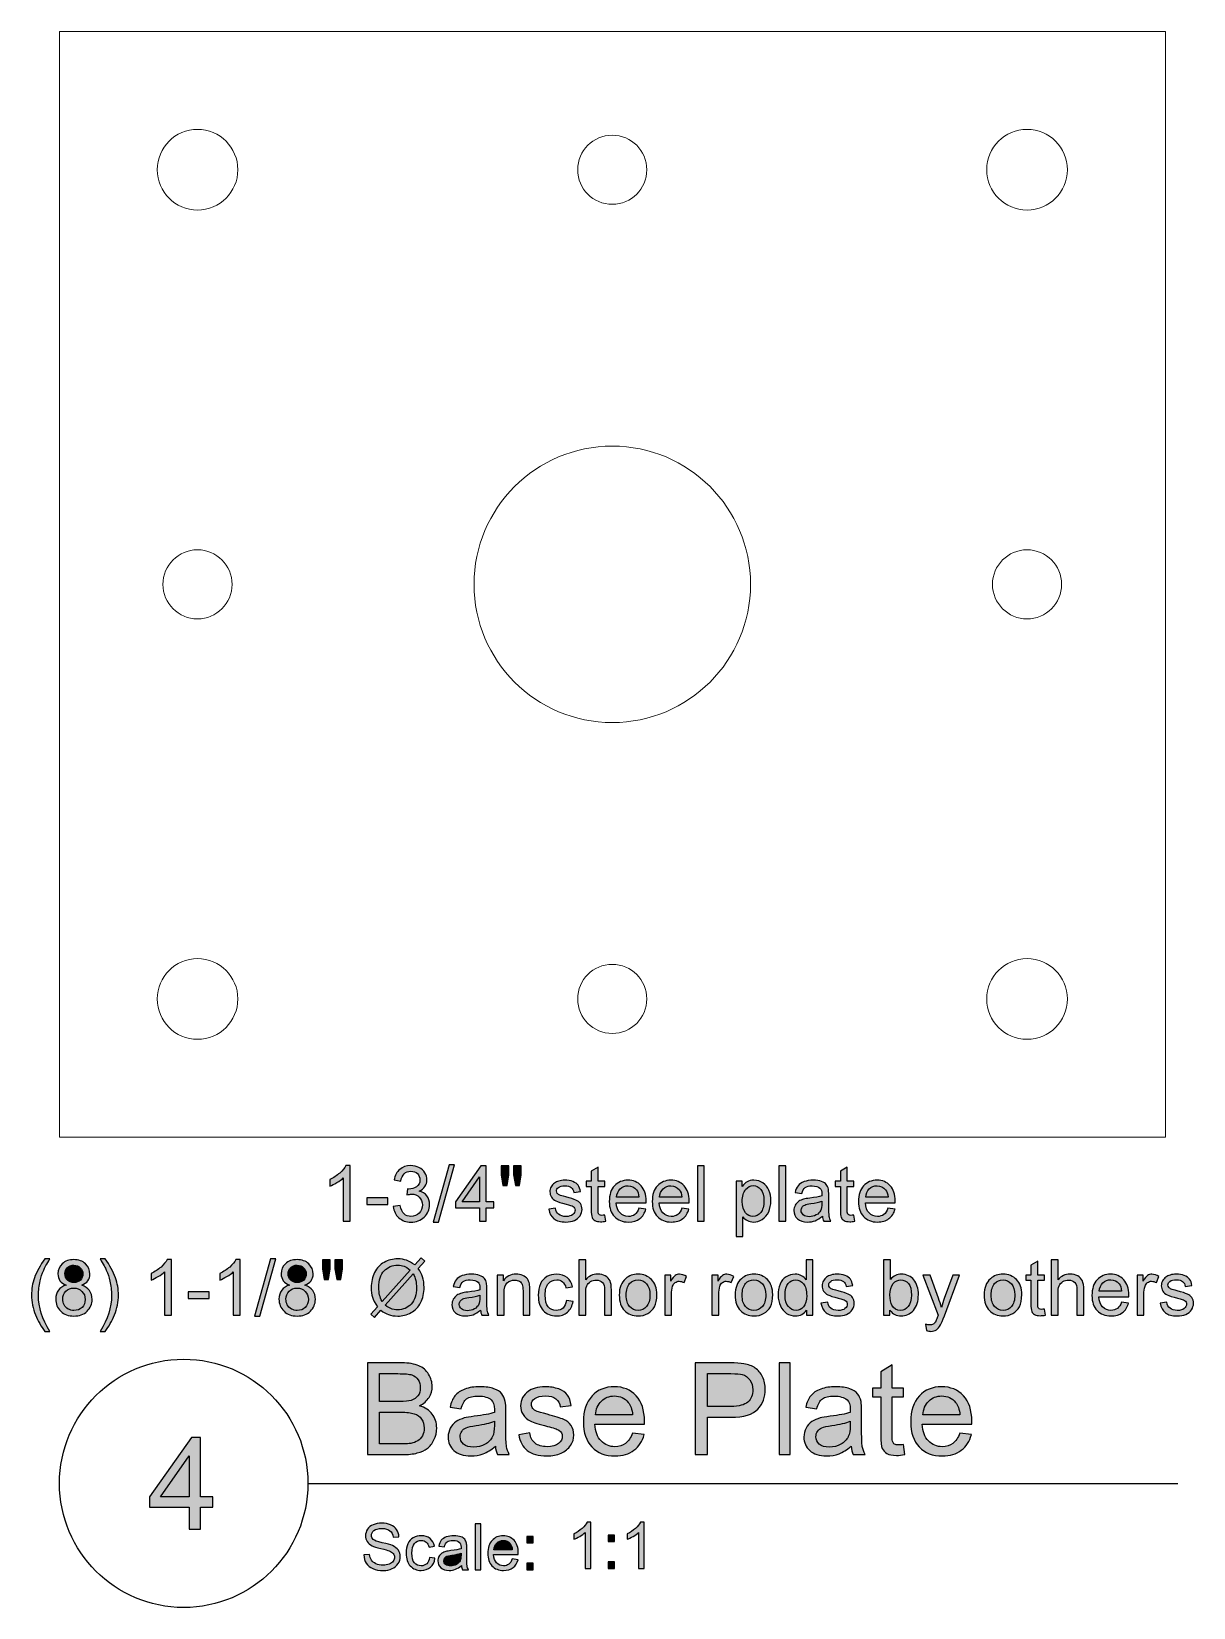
# Model space of a CAD drawing. Header units: inches. Extents: x -12.6 to 12.6, y -17.1 to 17.1.
import ezdxf

# ---------------------------------------------------------------- set-up
doc = ezdxf.new("R2010")
doc.units = ezdxf.units.IN
doc.header["$MEASUREMENT"] = 0
doc.layers.add('Layer 1', color=7, linetype='Continuous')

msp = doc.modelspace()

# ---------------------------------------------------------------- hatches: boundary and pattern name
at = {"layer": 'Layer 1', "true_color": 0x000000}
h = msp.add_hatch(color=18, dxfattribs=at)
edge = h.paths.add_edge_path()
edge.add_spline(control_points=[(-5.693, -8.691), (-5.693, -8.691), (-5.841, -8.691), (-5.841, -8.691), (-5.841, -8.691), (-5.841, -7.752), (-5.841, -7.752), (-5.876, -7.786), (-5.923, -7.819), (-5.981, -7.853), (-6.038, -7.887), (-6.09, -7.912), (-6.136, -7.929), (-6.136, -7.929), (-6.136, -7.787), (-6.136, -7.787), (-6.054, -7.748), (-5.981, -7.701), (-5.92, -7.646), (-5.858, -7.591), (-5.814, -7.538), (-5.788, -7.486), (-5.788, -7.486), (-5.693, -7.486), (-5.693, -7.486), (-5.693, -7.486), (-5.693, -8.691), (-5.693, -8.691)], knot_values=[0, 0, 0, 0, 0.111111, 0.111111, 0.111111, 0.222222, 0.222222, 0.222222, 0.333333, 0.333333, 0.333333, 0.444444, 0.444444, 0.444444, 0.555556, 0.555556, 0.555556, 0.666667, 0.666667, 0.666667, 0.777778, 0.777778, 0.777778, 0.888889, 0.888889, 0.888889, 1, 1, 1, 1], degree=3, periodic=1)
h = msp.add_hatch(color=18, dxfattribs=at)
edge = h.paths.add_edge_path()
edge.add_spline(control_points=[(-4.756, -8.372), (-4.756, -8.372), (-4.609, -8.352), (-4.609, -8.352), (-4.591, -8.436), (-4.563, -8.496), (-4.522, -8.533), (-4.482, -8.57), (-4.432, -8.589), (-4.373, -8.589), (-4.303, -8.589), (-4.245, -8.565), (-4.197, -8.517), (-4.15, -8.468), (-4.126, -8.409), (-4.126, -8.338), (-4.126, -8.27), (-4.148, -8.214), (-4.192, -8.17), (-4.236, -8.126), (-4.293, -8.104), (-4.361, -8.104), (-4.389, -8.104), (-4.424, -8.11), (-4.465, -8.121), (-4.465, -8.121), (-4.449, -7.992), (-4.449, -7.992), (-4.439, -7.993), (-4.431, -7.993), (-4.425, -7.993), (-4.362, -7.993), (-4.305, -7.977), (-4.255, -7.944), (-4.205, -7.912), (-4.179, -7.861), (-4.179, -7.793), (-4.179, -7.74), (-4.198, -7.695), (-4.234, -7.659), (-4.271, -7.624), (-4.318, -7.606), (-4.376, -7.606), (-4.434, -7.606), (-4.481, -7.624), (-4.52, -7.661), (-4.558, -7.697), (-4.583, -7.752), (-4.593, -7.824), (-4.593, -7.824), (-4.741, -7.797), (-4.741, -7.797), (-4.723, -7.698), (-4.682, -7.622), (-4.618, -7.567), (-4.554, -7.513), (-4.475, -7.486), (-4.38, -7.486), (-4.314, -7.486), (-4.254, -7.5), (-4.199, -7.528), (-4.144, -7.556), (-4.101, -7.594), (-4.072, -7.642), (-4.043, -7.691), (-4.029, -7.742), (-4.029, -7.797), (-4.029, -7.848), (-4.043, -7.895), (-4.07, -7.938), (-4.098, -7.98), (-4.139, -8.014), (-4.194, -8.039), (-4.123, -8.056), (-4.068, -8.09), (-4.029, -8.141), (-3.989, -8.193), (-3.97, -8.258), (-3.97, -8.335), (-3.97, -8.44), (-4.008, -8.529), (-4.084, -8.602), (-4.161, -8.675), (-4.258, -8.711), (-4.374, -8.711), (-4.48, -8.711), (-4.567, -8.679), (-4.637, -8.617), (-4.707, -8.554), (-4.746, -8.472), (-4.756, -8.372)], knot_values=[0, 0, 0, 0, 0.033333, 0.033333, 0.033333, 0.066667, 0.066667, 0.066667, 0.1, 0.1, 0.1, 0.133333, 0.133333, 0.133333, 0.166667, 0.166667, 0.166667, 0.2, 0.2, 0.2, 0.233333, 0.233333, 0.233333, 0.266667, 0.266667, 0.266667, 0.3, 0.3, 0.3, 0.333333, 0.333333, 0.333333, 0.366667, 0.366667, 0.366667, 0.4, 0.4, 0.4, 0.433333, 0.433333, 0.433333, 0.466667, 0.466667, 0.466667, 0.5, 0.5, 0.5, 0.533333, 0.533333, 0.533333, 0.566667, 0.566667, 0.566667, 0.6, 0.6, 0.6, 0.633333, 0.633333, 0.633333, 0.666667, 0.666667, 0.666667, 0.7, 0.7, 0.7, 0.733333, 0.733333, 0.733333, 0.766667, 0.766667, 0.766667, 0.8, 0.8, 0.8, 0.833333, 0.833333, 0.833333, 0.866667, 0.866667, 0.866667, 0.9, 0.9, 0.9, 0.933333, 0.933333, 0.933333, 0.966667, 0.966667, 0.966667, 1, 1, 1, 1], degree=3, periodic=1)
h = msp.add_hatch(color=18, dxfattribs=at)
edge = h.paths.add_edge_path()
edge.add_spline(control_points=[(-3.894, -8.711), (-3.894, -8.711), (-3.545, -7.47), (-3.545, -7.47), (-3.545, -7.47), (-3.427, -7.47), (-3.427, -7.47), (-3.427, -7.47), (-3.775, -8.711), (-3.775, -8.711), (-3.775, -8.711), (-3.894, -8.711), (-3.894, -8.711)], knot_values=[0, 0, 0, 0, 0.25, 0.25, 0.25, 0.5, 0.5, 0.5, 0.75, 0.75, 0.75, 1, 1, 1, 1], degree=3, periodic=1)
h = msp.add_hatch(color=18, dxfattribs=at)
edge = h.paths.add_edge_path()
edge.add_spline(control_points=[(-2.887, -8.691), (-2.887, -8.691), (-2.887, -8.404), (-2.887, -8.404), (-2.887, -8.404), (-3.408, -8.404), (-3.408, -8.404), (-3.408, -8.404), (-3.408, -8.268), (-3.408, -8.268), (-3.408, -8.268), (-2.86, -7.491), (-2.86, -7.491), (-2.86, -7.491), (-2.739, -7.491), (-2.739, -7.491), (-2.739, -7.491), (-2.739, -8.268), (-2.739, -8.268), (-2.739, -8.268), (-2.577, -8.268), (-2.577, -8.268), (-2.577, -8.268), (-2.577, -8.404), (-2.577, -8.404), (-2.577, -8.404), (-2.739, -8.404), (-2.739, -8.404), (-2.739, -8.404), (-2.739, -8.691), (-2.739, -8.691), (-2.739, -8.691), (-2.887, -8.691), (-2.887, -8.691)], knot_values=[0, 0, 0, 0, 0.090909, 0.090909, 0.090909, 0.181818, 0.181818, 0.181818, 0.272727, 0.272727, 0.272727, 0.363636, 0.363636, 0.363636, 0.454545, 0.454545, 0.454545, 0.545455, 0.545455, 0.545455, 0.636364, 0.636364, 0.636364, 0.727273, 0.727273, 0.727273, 0.818182, 0.818182, 0.818182, 0.909091, 0.909091, 0.909091, 1, 1, 1, 1], degree=3, periodic=1)
h = msp.add_hatch(color=18, dxfattribs=at)
edge = h.paths.add_edge_path()
edge.add_spline(control_points=[(-2.378, -7.915), (-2.378, -7.915), (-2.419, -7.687), (-2.419, -7.687), (-2.419, -7.687), (-2.419, -7.491), (-2.419, -7.491), (-2.419, -7.491), (-2.251, -7.491), (-2.251, -7.491), (-2.251, -7.491), (-2.251, -7.687), (-2.251, -7.687), (-2.251, -7.687), (-2.288, -7.915), (-2.288, -7.915), (-2.288, -7.915), (-2.378, -7.915), (-2.378, -7.915)], knot_values=[0, 0, 0, 0, 0.166667, 0.166667, 0.166667, 0.333333, 0.333333, 0.333333, 0.5, 0.5, 0.5, 0.666667, 0.666667, 0.666667, 0.833333, 0.833333, 0.833333, 1, 1, 1, 1], degree=3, periodic=1)
h = msp.add_hatch(color=18, dxfattribs=at)
edge = h.paths.add_edge_path()
edge.add_spline(control_points=[(-2.107, -7.915), (-2.107, -7.915), (-2.147, -7.687), (-2.147, -7.687), (-2.147, -7.687), (-2.147, -7.491), (-2.147, -7.491), (-2.147, -7.491), (-1.98, -7.491), (-1.98, -7.491), (-1.98, -7.491), (-1.98, -7.687), (-1.98, -7.687), (-1.98, -7.687), (-2.019, -7.915), (-2.019, -7.915), (-2.019, -7.915), (-2.107, -7.915), (-2.107, -7.915)], knot_values=[0, 0, 0, 0, 0.166667, 0.166667, 0.166667, 0.333333, 0.333333, 0.333333, 0.5, 0.5, 0.5, 0.666667, 0.666667, 0.666667, 0.833333, 0.833333, 0.833333, 1, 1, 1, 1], degree=3, periodic=1)
h = msp.add_hatch(color=18, dxfattribs=at)
edge = h.paths.add_edge_path()
edge.add_spline(control_points=[(-0.166, -8.559), (-0.166, -8.559), (-0.146, -8.689), (-0.146, -8.689), (-0.188, -8.698), (-0.225, -8.703), (-0.257, -8.703), (-0.31, -8.703), (-0.352, -8.694), (-0.381, -8.677), (-0.411, -8.66), (-0.431, -8.638), (-0.443, -8.61), (-0.455, -8.583), (-0.461, -8.525), (-0.461, -8.436), (-0.461, -8.436), (-0.461, -7.935), (-0.461, -7.935), (-0.461, -7.935), (-0.57, -7.935), (-0.57, -7.935), (-0.57, -7.935), (-0.57, -7.821), (-0.57, -7.821), (-0.57, -7.821), (-0.461, -7.821), (-0.461, -7.821), (-0.461, -7.821), (-0.461, -7.606), (-0.461, -7.606), (-0.461, -7.606), (-0.314, -7.517), (-0.314, -7.517), (-0.314, -7.517), (-0.314, -7.821), (-0.314, -7.821), (-0.314, -7.821), (-0.166, -7.821), (-0.166, -7.821), (-0.166, -7.821), (-0.166, -7.935), (-0.166, -7.935), (-0.166, -7.935), (-0.314, -7.935), (-0.314, -7.935), (-0.314, -7.935), (-0.314, -8.444), (-0.314, -8.444), (-0.314, -8.487), (-0.311, -8.514), (-0.306, -8.526), (-0.301, -8.538), (-0.293, -8.547), (-0.281, -8.555), (-0.269, -8.561), (-0.252, -8.565), (-0.231, -8.565), (-0.214, -8.565), (-0.193, -8.563), (-0.166, -8.559)], knot_values=[0, 0, 0, 0, 0.05, 0.05, 0.05, 0.1, 0.1, 0.1, 0.15, 0.15, 0.15, 0.2, 0.2, 0.2, 0.25, 0.25, 0.25, 0.3, 0.3, 0.3, 0.35, 0.35, 0.35, 0.4, 0.4, 0.4, 0.45, 0.45, 0.45, 0.5, 0.5, 0.5, 0.55, 0.55, 0.55, 0.6, 0.6, 0.6, 0.65, 0.65, 0.65, 0.7, 0.7, 0.7, 0.75, 0.75, 0.75, 0.8, 0.8, 0.8, 0.85, 0.85, 0.85, 0.9, 0.9, 0.9, 0.95, 0.95, 0.95, 1, 1, 1, 1], degree=3, periodic=1)
h = msp.add_hatch(color=18, dxfattribs=at)
edge = h.paths.add_edge_path()
edge.add_spline(control_points=[(1.841, -8.691), (1.841, -8.691), (1.841, -7.491), (1.841, -7.491), (1.841, -7.491), (1.988, -7.491), (1.988, -7.491), (1.988, -7.491), (1.988, -8.691), (1.988, -8.691), (1.988, -8.691), (1.841, -8.691), (1.841, -8.691)], knot_values=[0, 0, 0, 0, 0.25, 0.25, 0.25, 0.5, 0.5, 0.5, 0.75, 0.75, 0.75, 1, 1, 1, 1], degree=3, periodic=1)
h = msp.add_hatch(color=18, dxfattribs=at)
edge = h.paths.add_edge_path()
edge.add_spline(control_points=[(3.611, -8.691), (3.611, -8.691), (3.611, -7.491), (3.611, -7.491), (3.611, -7.491), (3.759, -7.491), (3.759, -7.491), (3.759, -7.491), (3.759, -8.691), (3.759, -8.691), (3.759, -8.691), (3.611, -8.691), (3.611, -8.691)], knot_values=[0, 0, 0, 0, 0.25, 0.25, 0.25, 0.5, 0.5, 0.5, 0.75, 0.75, 0.75, 1, 1, 1, 1], degree=3, periodic=1)
h = msp.add_hatch(color=18, dxfattribs=at)
edge = h.paths.add_edge_path()
edge.add_spline(control_points=[(5.239, -8.559), (5.239, -8.559), (5.259, -8.689), (5.259, -8.689), (5.218, -8.698), (5.181, -8.703), (5.148, -8.703), (5.095, -8.703), (5.054, -8.694), (5.024, -8.677), (4.995, -8.66), (4.974, -8.638), (4.962, -8.61), (4.95, -8.583), (4.944, -8.525), (4.944, -8.436), (4.944, -8.436), (4.944, -7.935), (4.944, -7.935), (4.944, -7.935), (4.835, -7.935), (4.835, -7.935), (4.835, -7.935), (4.835, -7.821), (4.835, -7.821), (4.835, -7.821), (4.944, -7.821), (4.944, -7.821), (4.944, -7.821), (4.944, -7.606), (4.944, -7.606), (4.944, -7.606), (5.092, -7.517), (5.092, -7.517), (5.092, -7.517), (5.092, -7.821), (5.092, -7.821), (5.092, -7.821), (5.239, -7.821), (5.239, -7.821), (5.239, -7.821), (5.239, -7.935), (5.239, -7.935), (5.239, -7.935), (5.092, -7.935), (5.092, -7.935), (5.092, -7.935), (5.092, -8.444), (5.092, -8.444), (5.092, -8.487), (5.094, -8.514), (5.1, -8.526), (5.105, -8.538), (5.113, -8.547), (5.125, -8.555), (5.136, -8.561), (5.153, -8.565), (5.175, -8.565), (5.191, -8.565), (5.213, -8.563), (5.239, -8.559)], knot_values=[0, 0, 0, 0, 0.05, 0.05, 0.05, 0.1, 0.1, 0.1, 0.15, 0.15, 0.15, 0.2, 0.2, 0.2, 0.25, 0.25, 0.25, 0.3, 0.3, 0.3, 0.35, 0.35, 0.35, 0.4, 0.4, 0.4, 0.45, 0.45, 0.45, 0.5, 0.5, 0.5, 0.55, 0.55, 0.55, 0.6, 0.6, 0.6, 0.65, 0.65, 0.65, 0.7, 0.7, 0.7, 0.75, 0.75, 0.75, 0.8, 0.8, 0.8, 0.85, 0.85, 0.85, 0.9, 0.9, 0.9, 0.95, 0.95, 0.95, 1, 1, 1, 1], degree=3, periodic=1)
h = msp.add_hatch(color=18, dxfattribs=at)
edge = h.paths.add_edge_path()
edge.add_spline(control_points=[(-2.887, -8.268), (-2.887, -8.268), (-2.887, -7.729), (-2.887, -7.729), (-2.887, -7.729), (-3.263, -8.268), (-3.263, -8.268), (-3.263, -8.268), (-2.887, -8.268), (-2.887, -8.268)], knot_values=[0, 0, 0, 0, 0.333333, 0.333333, 0.333333, 0.666667, 0.666667, 0.666667, 1, 1, 1, 1], degree=3, periodic=1)
h = msp.add_hatch(color=18, dxfattribs=at)
edge = h.paths.add_edge_path()
edge.add_spline(control_points=[(-1.383, -8.431), (-1.383, -8.431), (-1.237, -8.408), (-1.237, -8.408), (-1.229, -8.466), (-1.206, -8.511), (-1.169, -8.542), (-1.132, -8.573), (-1.079, -8.589), (-1.012, -8.589), (-0.944, -8.589), (-0.894, -8.575), (-0.861, -8.547), (-0.828, -8.52), (-0.812, -8.487), (-0.812, -8.45), (-0.812, -8.417), (-0.826, -8.391), (-0.856, -8.372), (-0.877, -8.359), (-0.927, -8.342), (-1.007, -8.322), (-1.115, -8.295), (-1.189, -8.271), (-1.231, -8.251), (-1.273, -8.231), (-1.304, -8.204), (-1.326, -8.169), (-1.347, -8.134), (-1.358, -8.095), (-1.358, -8.052), (-1.358, -8.014), (-1.349, -7.978), (-1.332, -7.945), (-1.314, -7.912), (-1.29, -7.885), (-1.259, -7.863), (-1.236, -7.846), (-1.205, -7.832), (-1.166, -7.82), (-1.126, -7.808), (-1.084, -7.802), (-1.039, -7.802), (-0.97, -7.802), (-0.911, -7.812), (-0.859, -7.832), (-0.807, -7.852), (-0.77, -7.878), (-0.745, -7.912), (-0.721, -7.946), (-0.704, -7.991), (-0.694, -8.047), (-0.694, -8.047), (-0.839, -8.067), (-0.839, -8.067), (-0.845, -8.022), (-0.864, -7.987), (-0.895, -7.961), (-0.927, -7.936), (-0.971, -7.923), (-1.028, -7.923), (-1.095, -7.923), (-1.144, -7.934), (-1.172, -7.957), (-1.201, -7.979), (-1.216, -8.005), (-1.216, -8.035), (-1.216, -8.054), (-1.21, -8.071), (-1.198, -8.087), (-1.186, -8.102), (-1.167, -8.116), (-1.141, -8.126), (-1.127, -8.132), (-1.084, -8.144), (-1.011, -8.164), (-0.908, -8.191), (-0.835, -8.214), (-0.794, -8.232), (-0.752, -8.249), (-0.72, -8.275), (-0.696, -8.309), (-0.673, -8.343), (-0.661, -8.385), (-0.661, -8.435), (-0.661, -8.484), (-0.675, -8.53), (-0.704, -8.573), (-0.733, -8.617), (-0.774, -8.65), (-0.828, -8.674), (-0.882, -8.698), (-0.943, -8.709), (-1.011, -8.709), (-1.124, -8.709), (-1.211, -8.686), (-1.27, -8.639), (-1.329, -8.592), (-1.367, -8.523), (-1.383, -8.431)], knot_values=[0, 0, 0, 0, 0.030303, 0.030303, 0.030303, 0.060606, 0.060606, 0.060606, 0.090909, 0.090909, 0.090909, 0.121212, 0.121212, 0.121212, 0.151515, 0.151515, 0.151515, 0.181818, 0.181818, 0.181818, 0.212121, 0.212121, 0.212121, 0.242424, 0.242424, 0.242424, 0.272727, 0.272727, 0.272727, 0.30303, 0.30303, 0.30303, 0.333333, 0.333333, 0.333333, 0.363636, 0.363636, 0.363636, 0.393939, 0.393939, 0.393939, 0.424242, 0.424242, 0.424242, 0.454545, 0.454545, 0.454545, 0.484848, 0.484848, 0.484848, 0.515152, 0.515152, 0.515152, 0.545455, 0.545455, 0.545455, 0.575758, 0.575758, 0.575758, 0.606061, 0.606061, 0.606061, 0.636364, 0.636364, 0.636364, 0.666667, 0.666667, 0.666667, 0.69697, 0.69697, 0.69697, 0.727273, 0.727273, 0.727273, 0.757576, 0.757576, 0.757576, 0.787879, 0.787879, 0.787879, 0.818182, 0.818182, 0.818182, 0.848485, 0.848485, 0.848485, 0.878788, 0.878788, 0.878788, 0.909091, 0.909091, 0.909091, 0.939394, 0.939394, 0.939394, 0.969697, 0.969697, 0.969697, 1, 1, 1, 1], degree=3, periodic=1)
h = msp.add_hatch(color=18, dxfattribs=at)
edge = h.paths.add_edge_path()
edge.add_spline(control_points=[(0.573, -8.409), (0.573, -8.409), (0.725, -8.429), (0.725, -8.429), (0.701, -8.518), (0.657, -8.587), (0.592, -8.636), (0.527, -8.685), (0.445, -8.709), (0.344, -8.709), (0.217, -8.709), (0.116, -8.67), (0.042, -8.592), (-0.032, -8.514), (-0.069, -8.404), (-0.069, -8.263), (-0.069, -8.117), (-0.032, -8.004), (0.043, -7.923), (0.118, -7.843), (0.216, -7.802), (0.336, -7.802), (0.452, -7.802), (0.546, -7.842), (0.62, -7.921), (0.693, -8), (0.73, -8.111), (0.73, -8.254), (0.73, -8.263), (0.73, -8.276), (0.729, -8.294), (0.729, -8.294), (0.082, -8.294), (0.082, -8.294), (0.087, -8.389), (0.114, -8.462), (0.163, -8.513), (0.211, -8.563), (0.271, -8.589), (0.344, -8.589), (0.398, -8.589), (0.444, -8.574), (0.482, -8.546), (0.52, -8.517), (0.55, -8.472), (0.573, -8.409)], knot_values=[0, 0, 0, 0, 0.066667, 0.066667, 0.066667, 0.133333, 0.133333, 0.133333, 0.2, 0.2, 0.2, 0.266667, 0.266667, 0.266667, 0.333333, 0.333333, 0.333333, 0.4, 0.4, 0.4, 0.466667, 0.466667, 0.466667, 0.533333, 0.533333, 0.533333, 0.6, 0.6, 0.6, 0.666667, 0.666667, 0.666667, 0.733333, 0.733333, 0.733333, 0.8, 0.8, 0.8, 0.866667, 0.866667, 0.866667, 0.933333, 0.933333, 0.933333, 1, 1, 1, 1], degree=3, periodic=1)
h = msp.add_hatch(color=18, dxfattribs=at)
edge = h.paths.add_edge_path()
edge.add_spline(control_points=[(1.505, -8.409), (1.505, -8.409), (1.658, -8.429), (1.658, -8.429), (1.634, -8.518), (1.589, -8.587), (1.525, -8.636), (1.46, -8.685), (1.377, -8.709), (1.276, -8.709), (1.149, -8.709), (1.049, -8.67), (0.974, -8.592), (0.9, -8.514), (0.863, -8.404), (0.863, -8.263), (0.863, -8.117), (0.9, -8.004), (0.976, -7.923), (1.051, -7.843), (1.148, -7.802), (1.268, -7.802), (1.384, -7.802), (1.479, -7.842), (1.552, -7.921), (1.626, -8), (1.663, -8.111), (1.663, -8.254), (1.663, -8.263), (1.662, -8.276), (1.662, -8.294), (1.662, -8.294), (1.014, -8.294), (1.014, -8.294), (1.019, -8.389), (1.046, -8.462), (1.095, -8.513), (1.143, -8.563), (1.204, -8.589), (1.276, -8.589), (1.33, -8.589), (1.376, -8.574), (1.414, -8.546), (1.452, -8.517), (1.483, -8.472), (1.505, -8.409)], knot_values=[0, 0, 0, 0, 0.066667, 0.066667, 0.066667, 0.133333, 0.133333, 0.133333, 0.2, 0.2, 0.2, 0.266667, 0.266667, 0.266667, 0.333333, 0.333333, 0.333333, 0.4, 0.4, 0.4, 0.466667, 0.466667, 0.466667, 0.533333, 0.533333, 0.533333, 0.6, 0.6, 0.6, 0.666667, 0.666667, 0.666667, 0.733333, 0.733333, 0.733333, 0.8, 0.8, 0.8, 0.866667, 0.866667, 0.866667, 0.933333, 0.933333, 0.933333, 1, 1, 1, 1], degree=3, periodic=1)
h = msp.add_hatch(color=18, dxfattribs=at)
edge = h.paths.add_edge_path()
edge.add_spline(control_points=[(2.682, -9.024), (2.682, -9.024), (2.682, -7.821), (2.682, -7.821), (2.682, -7.821), (2.816, -7.821), (2.816, -7.821), (2.816, -7.821), (2.816, -7.935), (2.816, -7.935), (2.848, -7.891), (2.883, -7.858), (2.923, -7.836), (2.963, -7.814), (3.011, -7.802), (3.068, -7.802), (3.142, -7.802), (3.208, -7.821), (3.265, -7.86), (3.321, -7.898), (3.364, -7.952), (3.393, -8.021), (3.422, -8.09), (3.436, -8.166), (3.436, -8.249), (3.436, -8.338), (3.42, -8.418), (3.389, -8.489), (3.357, -8.56), (3.31, -8.615), (3.249, -8.653), (3.189, -8.69), (3.125, -8.709), (3.058, -8.709), (3.009, -8.709), (2.964, -8.699), (2.926, -8.678), (2.887, -8.658), (2.855, -8.632), (2.83, -8.6), (2.83, -8.6), (2.83, -9.024), (2.83, -9.024), (2.83, -9.024), (2.682, -9.024), (2.682, -9.024)], knot_values=[0, 0, 0, 0, 0.066667, 0.066667, 0.066667, 0.133333, 0.133333, 0.133333, 0.2, 0.2, 0.2, 0.266667, 0.266667, 0.266667, 0.333333, 0.333333, 0.333333, 0.4, 0.4, 0.4, 0.466667, 0.466667, 0.466667, 0.533333, 0.533333, 0.533333, 0.6, 0.6, 0.6, 0.666667, 0.666667, 0.666667, 0.733333, 0.733333, 0.733333, 0.8, 0.8, 0.8, 0.866667, 0.866667, 0.866667, 0.933333, 0.933333, 0.933333, 1, 1, 1, 1], degree=3, periodic=1)
h = msp.add_hatch(color=18, dxfattribs=at)
edge = h.paths.add_edge_path()
edge.add_spline(control_points=[(4.555, -8.582), (4.5, -8.629), (4.447, -8.661), (4.397, -8.681), (4.346, -8.7), (4.292, -8.709), (4.234, -8.709), (4.138, -8.709), (4.065, -8.686), (4.014, -8.639), (3.962, -8.593), (3.936, -8.534), (3.936, -8.461), (3.936, -8.419), (3.946, -8.38), (3.966, -8.345), (3.985, -8.309), (4.011, -8.282), (4.042, -8.26), (4.073, -8.239), (4.109, -8.223), (4.148, -8.212), (4.177, -8.204), (4.221, -8.197), (4.279, -8.19), (4.398, -8.176), (4.486, -8.159), (4.542, -8.139), (4.543, -8.119), (4.543, -8.106), (4.543, -8.101), (4.543, -8.041), (4.529, -7.999), (4.501, -7.974), (4.464, -7.941), (4.408, -7.925), (4.333, -7.925), (4.264, -7.925), (4.212, -7.937), (4.179, -7.961), (4.146, -7.986), (4.122, -8.029), (4.106, -8.091), (4.106, -8.091), (3.962, -8.071), (3.962, -8.071), (3.975, -8.009), (3.996, -7.959), (4.026, -7.921), (4.057, -7.883), (4.1, -7.854), (4.157, -7.833), (4.214, -7.813), (4.28, -7.802), (4.355, -7.802), (4.429, -7.802), (4.49, -7.811), (4.537, -7.829), (4.583, -7.846), (4.617, -7.868), (4.639, -7.895), (4.661, -7.921), (4.676, -7.955), (4.685, -7.995), (4.69, -8.02), (4.692, -8.066), (4.692, -8.131), (4.692, -8.131), (4.692, -8.326), (4.692, -8.326), (4.692, -8.463), (4.696, -8.549), (4.702, -8.586), (4.708, -8.622), (4.72, -8.657), (4.738, -8.691), (4.738, -8.691), (4.584, -8.691), (4.584, -8.691), (4.569, -8.66), (4.559, -8.624), (4.555, -8.582)], knot_values=[0, 0, 0, 0, 0.037037, 0.037037, 0.037037, 0.074074, 0.074074, 0.074074, 0.111111, 0.111111, 0.111111, 0.148148, 0.148148, 0.148148, 0.185185, 0.185185, 0.185185, 0.222222, 0.222222, 0.222222, 0.259259, 0.259259, 0.259259, 0.296296, 0.296296, 0.296296, 0.333333, 0.333333, 0.333333, 0.37037, 0.37037, 0.37037, 0.407407, 0.407407, 0.407407, 0.444444, 0.444444, 0.444444, 0.481481, 0.481481, 0.481481, 0.518519, 0.518519, 0.518519, 0.555556, 0.555556, 0.555556, 0.592593, 0.592593, 0.592593, 0.62963, 0.62963, 0.62963, 0.666667, 0.666667, 0.666667, 0.703704, 0.703704, 0.703704, 0.740741, 0.740741, 0.740741, 0.777778, 0.777778, 0.777778, 0.814815, 0.814815, 0.814815, 0.851852, 0.851852, 0.851852, 0.888889, 0.888889, 0.888889, 0.925926, 0.925926, 0.925926, 0.962963, 0.962963, 0.962963, 1, 1, 1, 1], degree=3, periodic=1)
h = msp.add_hatch(color=18, dxfattribs=at)
edge = h.paths.add_edge_path()
edge.add_spline(control_points=[(5.978, -8.409), (5.978, -8.409), (6.131, -8.429), (6.131, -8.429), (6.107, -8.518), (6.063, -8.587), (5.998, -8.636), (5.933, -8.685), (5.85, -8.709), (5.749, -8.709), (5.623, -8.709), (5.522, -8.67), (5.448, -8.592), (5.373, -8.514), (5.336, -8.404), (5.336, -8.263), (5.336, -8.117), (5.374, -8.004), (5.449, -7.923), (5.524, -7.843), (5.621, -7.802), (5.741, -7.802), (5.857, -7.802), (5.952, -7.842), (6.025, -7.921), (6.099, -8), (6.136, -8.111), (6.136, -8.254), (6.136, -8.263), (6.136, -8.276), (6.135, -8.294), (6.135, -8.294), (5.487, -8.294), (5.487, -8.294), (5.493, -8.389), (5.519, -8.462), (5.568, -8.513), (5.616, -8.563), (5.677, -8.589), (5.749, -8.589), (5.803, -8.589), (5.849, -8.574), (5.887, -8.546), (5.926, -8.517), (5.956, -8.472), (5.978, -8.409)], knot_values=[0, 0, 0, 0, 0.066667, 0.066667, 0.066667, 0.133333, 0.133333, 0.133333, 0.2, 0.2, 0.2, 0.266667, 0.266667, 0.266667, 0.333333, 0.333333, 0.333333, 0.4, 0.4, 0.4, 0.466667, 0.466667, 0.466667, 0.533333, 0.533333, 0.533333, 0.6, 0.6, 0.6, 0.666667, 0.666667, 0.666667, 0.733333, 0.733333, 0.733333, 0.8, 0.8, 0.8, 0.866667, 0.866667, 0.866667, 0.933333, 0.933333, 0.933333, 1, 1, 1, 1], degree=3, periodic=1)
h = msp.add_hatch(color=18, dxfattribs=at)
edge = h.paths.add_edge_path()
edge.add_spline(control_points=[(-5.333, -8.33), (-5.333, -8.33), (-5.333, -8.183), (-5.333, -8.183), (-5.333, -8.183), (-4.877, -8.183), (-4.877, -8.183), (-4.877, -8.183), (-4.877, -8.33), (-4.877, -8.33), (-4.877, -8.33), (-5.333, -8.33), (-5.333, -8.33)], knot_values=[0, 0, 0, 0, 0.25, 0.25, 0.25, 0.5, 0.5, 0.5, 0.75, 0.75, 0.75, 1, 1, 1, 1], degree=3, periodic=1)
h = msp.add_hatch(color=18, dxfattribs=at)
edge = h.paths.add_edge_path()
edge.add_spline(control_points=[(0.09, -8.173), (0.09, -8.173), (0.574, -8.173), (0.574, -8.173), (0.568, -8.1), (0.549, -8.045), (0.519, -8.008), (0.472, -7.952), (0.411, -7.923), (0.337, -7.923), (0.269, -7.923), (0.212, -7.946), (0.166, -7.991), (0.12, -8.036), (0.095, -8.097), (0.09, -8.173)], knot_values=[0, 0, 0, 0, 0.2, 0.2, 0.2, 0.4, 0.4, 0.4, 0.6, 0.6, 0.6, 0.8, 0.8, 0.8, 1, 1, 1, 1], degree=3, periodic=1)
h = msp.add_hatch(color=18, dxfattribs=at)
edge = h.paths.add_edge_path()
edge.add_spline(control_points=[(1.022, -8.173), (1.022, -8.173), (1.507, -8.173), (1.507, -8.173), (1.5, -8.1), (1.482, -8.045), (1.451, -8.008), (1.404, -7.952), (1.343, -7.923), (1.269, -7.923), (1.201, -7.923), (1.145, -7.946), (1.098, -7.991), (1.053, -8.036), (1.027, -8.097), (1.022, -8.173)], knot_values=[0, 0, 0, 0, 0.2, 0.2, 0.2, 0.4, 0.4, 0.4, 0.6, 0.6, 0.6, 0.8, 0.8, 0.8, 1, 1, 1, 1], degree=3, periodic=1)
h = msp.add_hatch(color=18, dxfattribs=at)
edge = h.paths.add_edge_path()
edge.add_spline(control_points=[(2.816, -8.261), (2.816, -8.373), (2.839, -8.455), (2.884, -8.508), (2.929, -8.562), (2.984, -8.589), (3.048, -8.589), (3.113, -8.589), (3.169, -8.561), (3.216, -8.506), (3.262, -8.45), (3.286, -8.365), (3.286, -8.249), (3.286, -8.138), (3.263, -8.056), (3.217, -8), (3.172, -7.945), (3.118, -7.918), (3.054, -7.918), (2.992, -7.918), (2.937, -7.947), (2.888, -8.006), (2.84, -8.064), (2.816, -8.149), (2.816, -8.261)], knot_values=[0, 0, 0, 0, 0.125, 0.125, 0.125, 0.25, 0.25, 0.25, 0.375, 0.375, 0.375, 0.5, 0.5, 0.5, 0.625, 0.625, 0.625, 0.75, 0.75, 0.75, 0.875, 0.875, 0.875, 1, 1, 1, 1], degree=3, periodic=1)
h = msp.add_hatch(color=18, dxfattribs=at)
edge = h.paths.add_edge_path()
edge.add_spline(control_points=[(5.495, -8.173), (5.495, -8.173), (5.98, -8.173), (5.98, -8.173), (5.973, -8.1), (5.955, -8.045), (5.924, -8.008), (5.878, -7.952), (5.817, -7.923), (5.742, -7.923), (5.675, -7.923), (5.618, -7.946), (5.572, -7.991), (5.526, -8.036), (5.5, -8.097), (5.495, -8.173)], knot_values=[0, 0, 0, 0, 0.2, 0.2, 0.2, 0.4, 0.4, 0.4, 0.6, 0.6, 0.6, 0.8, 0.8, 0.8, 1, 1, 1, 1], degree=3, periodic=1)
h = msp.add_hatch(color=18, dxfattribs=at)
edge = h.paths.add_edge_path()
edge.add_spline(control_points=[(4.543, -8.255), (4.49, -8.277), (4.409, -8.295), (4.302, -8.31), (4.241, -8.319), (4.198, -8.329), (4.173, -8.34), (4.148, -8.351), (4.128, -8.366), (4.115, -8.387), (4.101, -8.408), (4.094, -8.431), (4.094, -8.457), (4.094, -8.496), (4.109, -8.529), (4.139, -8.555), (4.169, -8.58), (4.212, -8.594), (4.269, -8.594), (4.326, -8.594), (4.377, -8.581), (4.421, -8.556), (4.465, -8.532), (4.498, -8.498), (4.519, -8.455), (4.535, -8.422), (4.542, -8.373), (4.542, -8.309), (4.542, -8.309), (4.543, -8.255), (4.543, -8.255)], knot_values=[0, 0, 0, 0, 0.1, 0.1, 0.1, 0.2, 0.2, 0.2, 0.3, 0.3, 0.3, 0.4, 0.4, 0.4, 0.5, 0.5, 0.5, 0.6, 0.6, 0.6, 0.7, 0.7, 0.7, 0.8, 0.8, 0.8, 0.9, 0.9, 0.9, 1, 1, 1, 1], degree=3, periodic=1)
h = msp.add_hatch(color=18, dxfattribs=at)
edge = h.paths.add_edge_path()
edge.add_spline(control_points=[(-12.317, -11.083), (-12.398, -10.98), (-12.466, -10.86), (-12.523, -10.723), (-12.579, -10.586), (-12.607, -10.443), (-12.607, -10.296), (-12.607, -10.166), (-12.586, -10.042), (-12.544, -9.923), (-12.495, -9.785), (-12.419, -9.647), (-12.317, -9.51), (-12.317, -9.51), (-12.211, -9.51), (-12.211, -9.51), (-12.277, -9.624), (-12.321, -9.705), (-12.342, -9.754), (-12.375, -9.829), (-12.402, -9.907), (-12.421, -9.989), (-12.444, -10.091), (-12.456, -10.194), (-12.456, -10.297), (-12.456, -10.559), (-12.374, -10.821), (-12.211, -11.083), (-12.211, -11.083), (-12.317, -11.083), (-12.317, -11.083)], knot_values=[0, 0, 0, 0, 0.1, 0.1, 0.1, 0.2, 0.2, 0.2, 0.3, 0.3, 0.3, 0.4, 0.4, 0.4, 0.5, 0.5, 0.5, 0.6, 0.6, 0.6, 0.7, 0.7, 0.7, 0.8, 0.8, 0.8, 0.9, 0.9, 0.9, 1, 1, 1, 1], degree=3, periodic=1)
h = msp.add_hatch(color=18, dxfattribs=at)
edge = h.paths.add_edge_path()
edge.add_spline(control_points=[(-11.853, -10.08), (-11.914, -10.058), (-11.96, -10.026), (-11.989, -9.984), (-12.019, -9.943), (-12.033, -9.893), (-12.033, -9.835), (-12.033, -9.748), (-12.002, -9.674), (-11.939, -9.615), (-11.877, -9.555), (-11.793, -9.526), (-11.689, -9.526), (-11.585, -9.526), (-11.5, -9.556), (-11.437, -9.617), (-11.373, -9.678), (-11.341, -9.752), (-11.341, -9.839), (-11.341, -9.895), (-11.356, -9.944), (-11.385, -9.985), (-11.414, -10.026), (-11.458, -10.058), (-11.517, -10.08), (-11.444, -10.104), (-11.388, -10.143), (-11.35, -10.196), (-11.312, -10.25), (-11.292, -10.313), (-11.292, -10.388), (-11.292, -10.49), (-11.329, -10.576), (-11.401, -10.646), (-11.474, -10.716), (-11.569, -10.751), (-11.687, -10.751), (-11.805, -10.751), (-11.901, -10.716), (-11.973, -10.646), (-12.046, -10.576), (-12.082, -10.488), (-12.082, -10.384), (-12.082, -10.306), (-12.062, -10.24), (-12.022, -10.188), (-11.983, -10.135), (-11.926, -10.099), (-11.853, -10.08)], knot_values=[0, 0, 0, 0, 0.0625, 0.0625, 0.0625, 0.125, 0.125, 0.125, 0.1875, 0.1875, 0.1875, 0.25, 0.25, 0.25, 0.3125, 0.3125, 0.3125, 0.375, 0.375, 0.375, 0.4375, 0.4375, 0.4375, 0.5, 0.5, 0.5, 0.5625, 0.5625, 0.5625, 0.625, 0.625, 0.625, 0.6875, 0.6875, 0.6875, 0.75, 0.75, 0.75, 0.8125, 0.8125, 0.8125, 0.875, 0.875, 0.875, 0.9375, 0.9375, 0.9375, 1, 1, 1, 1], degree=3, periodic=1)
h = msp.add_hatch(color=18, dxfattribs=at)
edge = h.paths.add_edge_path()
edge.add_spline(control_points=[(-11.011, -11.083), (-11.011, -11.083), (-11.116, -11.083), (-11.116, -11.083), (-10.953, -10.821), (-10.871, -10.559), (-10.871, -10.297), (-10.871, -10.194), (-10.883, -10.092), (-10.907, -9.992), (-10.925, -9.91), (-10.951, -9.831), (-10.984, -9.756), (-11.005, -9.707), (-11.05, -9.625), (-11.116, -9.51), (-11.116, -9.51), (-11.011, -9.51), (-11.011, -9.51), (-10.908, -9.647), (-10.833, -9.785), (-10.783, -9.923), (-10.741, -10.042), (-10.721, -10.166), (-10.721, -10.296), (-10.721, -10.443), (-10.749, -10.586), (-10.805, -10.723), (-10.861, -10.86), (-10.93, -10.98), (-11.011, -11.083)], knot_values=[0, 0, 0, 0, 0.1, 0.1, 0.1, 0.2, 0.2, 0.2, 0.3, 0.3, 0.3, 0.4, 0.4, 0.4, 0.5, 0.5, 0.5, 0.6, 0.6, 0.6, 0.7, 0.7, 0.7, 0.8, 0.8, 0.8, 0.9, 0.9, 0.9, 1, 1, 1, 1], degree=3, periodic=1)
h = msp.add_hatch(color=18, dxfattribs=at)
edge = h.paths.add_edge_path()
edge.add_spline(control_points=[(-9.571, -10.731), (-9.571, -10.731), (-9.718, -10.731), (-9.718, -10.731), (-9.718, -10.731), (-9.718, -9.792), (-9.718, -9.792), (-9.754, -9.826), (-9.801, -9.859), (-9.858, -9.893), (-9.916, -9.927), (-9.968, -9.952), (-10.013, -9.969), (-10.013, -9.969), (-10.013, -9.827), (-10.013, -9.827), (-9.931, -9.788), (-9.859, -9.741), (-9.797, -9.686), (-9.735, -9.631), (-9.692, -9.578), (-9.666, -9.526), (-9.666, -9.526), (-9.571, -9.526), (-9.571, -9.526), (-9.571, -9.526), (-9.571, -10.731), (-9.571, -10.731)], knot_values=[0, 0, 0, 0, 0.111111, 0.111111, 0.111111, 0.222222, 0.222222, 0.222222, 0.333333, 0.333333, 0.333333, 0.444444, 0.444444, 0.444444, 0.555556, 0.555556, 0.555556, 0.666667, 0.666667, 0.666667, 0.777778, 0.777778, 0.777778, 0.888889, 0.888889, 0.888889, 1, 1, 1, 1], degree=3, periodic=1)
h = msp.add_hatch(color=18, dxfattribs=at)
edge = h.paths.add_edge_path()
edge.add_spline(control_points=[(-8.08, -10.731), (-8.08, -10.731), (-8.228, -10.731), (-8.228, -10.731), (-8.228, -10.731), (-8.228, -9.792), (-8.228, -9.792), (-8.263, -9.826), (-8.31, -9.859), (-8.368, -9.893), (-8.425, -9.927), (-8.477, -9.952), (-8.523, -9.969), (-8.523, -9.969), (-8.523, -9.827), (-8.523, -9.827), (-8.44, -9.788), (-8.368, -9.741), (-8.307, -9.686), (-8.245, -9.631), (-8.201, -9.578), (-8.175, -9.526), (-8.175, -9.526), (-8.08, -9.526), (-8.08, -9.526), (-8.08, -9.526), (-8.08, -10.731), (-8.08, -10.731)], knot_values=[0, 0, 0, 0, 0.111111, 0.111111, 0.111111, 0.222222, 0.222222, 0.222222, 0.333333, 0.333333, 0.333333, 0.444444, 0.444444, 0.444444, 0.555556, 0.555556, 0.555556, 0.666667, 0.666667, 0.666667, 0.777778, 0.777778, 0.777778, 0.888889, 0.888889, 0.888889, 1, 1, 1, 1], degree=3, periodic=1)
h = msp.add_hatch(color=18, dxfattribs=at)
edge = h.paths.add_edge_path()
edge.add_spline(control_points=[(-7.772, -10.751), (-7.772, -10.751), (-7.423, -9.51), (-7.423, -9.51), (-7.423, -9.51), (-7.304, -9.51), (-7.304, -9.51), (-7.304, -9.51), (-7.653, -10.751), (-7.653, -10.751), (-7.653, -10.751), (-7.772, -10.751), (-7.772, -10.751)], knot_values=[0, 0, 0, 0, 0.25, 0.25, 0.25, 0.5, 0.5, 0.5, 0.75, 0.75, 0.75, 1, 1, 1, 1], degree=3, periodic=1)
h = msp.add_hatch(color=18, dxfattribs=at)
edge = h.paths.add_edge_path()
edge.add_spline(control_points=[(-7.008, -10.08), (-7.07, -10.058), (-7.115, -10.026), (-7.144, -9.984), (-7.174, -9.943), (-7.189, -9.893), (-7.189, -9.835), (-7.189, -9.748), (-7.157, -9.674), (-7.095, -9.615), (-7.032, -9.555), (-6.949, -9.526), (-6.844, -9.526), (-6.74, -9.526), (-6.655, -9.556), (-6.592, -9.617), (-6.528, -9.678), (-6.496, -9.752), (-6.496, -9.839), (-6.496, -9.895), (-6.511, -9.944), (-6.54, -9.985), (-6.569, -10.026), (-6.613, -10.058), (-6.673, -10.08), (-6.599, -10.104), (-6.543, -10.143), (-6.505, -10.196), (-6.467, -10.25), (-6.448, -10.313), (-6.448, -10.388), (-6.448, -10.49), (-6.484, -10.576), (-6.556, -10.646), (-6.629, -10.716), (-6.724, -10.751), (-6.842, -10.751), (-6.961, -10.751), (-7.056, -10.716), (-7.128, -10.646), (-7.201, -10.576), (-7.237, -10.488), (-7.237, -10.384), (-7.237, -10.306), (-7.217, -10.24), (-7.178, -10.188), (-7.138, -10.135), (-7.082, -10.099), (-7.008, -10.08)], knot_values=[0, 0, 0, 0, 0.0625, 0.0625, 0.0625, 0.125, 0.125, 0.125, 0.1875, 0.1875, 0.1875, 0.25, 0.25, 0.25, 0.3125, 0.3125, 0.3125, 0.375, 0.375, 0.375, 0.4375, 0.4375, 0.4375, 0.5, 0.5, 0.5, 0.5625, 0.5625, 0.5625, 0.625, 0.625, 0.625, 0.6875, 0.6875, 0.6875, 0.75, 0.75, 0.75, 0.8125, 0.8125, 0.8125, 0.875, 0.875, 0.875, 0.9375, 0.9375, 0.9375, 1, 1, 1, 1], degree=3, periodic=1)
h = msp.add_hatch(color=18, dxfattribs=at)
edge = h.paths.add_edge_path()
edge.add_spline(control_points=[(-6.256, -9.955), (-6.256, -9.955), (-6.296, -9.727), (-6.296, -9.727), (-6.296, -9.727), (-6.296, -9.531), (-6.296, -9.531), (-6.296, -9.531), (-6.129, -9.531), (-6.129, -9.531), (-6.129, -9.531), (-6.129, -9.727), (-6.129, -9.727), (-6.129, -9.727), (-6.166, -9.955), (-6.166, -9.955), (-6.166, -9.955), (-6.256, -9.955), (-6.256, -9.955)], knot_values=[0, 0, 0, 0, 0.166667, 0.166667, 0.166667, 0.333333, 0.333333, 0.333333, 0.5, 0.5, 0.5, 0.666667, 0.666667, 0.666667, 0.833333, 0.833333, 0.833333, 1, 1, 1, 1], degree=3, periodic=1)
h = msp.add_hatch(color=18, dxfattribs=at)
edge = h.paths.add_edge_path()
edge.add_spline(control_points=[(-5.985, -9.955), (-5.985, -9.955), (-6.025, -9.727), (-6.025, -9.727), (-6.025, -9.727), (-6.025, -9.531), (-6.025, -9.531), (-6.025, -9.531), (-5.857, -9.531), (-5.857, -9.531), (-5.857, -9.531), (-5.857, -9.727), (-5.857, -9.727), (-5.857, -9.727), (-5.897, -9.955), (-5.897, -9.955), (-5.897, -9.955), (-5.985, -9.955), (-5.985, -9.955)], knot_values=[0, 0, 0, 0, 0.166667, 0.166667, 0.166667, 0.333333, 0.333333, 0.333333, 0.5, 0.5, 0.5, 0.666667, 0.666667, 0.666667, 0.833333, 0.833333, 0.833333, 1, 1, 1, 1], degree=3, periodic=1)
h = msp.add_hatch(color=18, dxfattribs=at)
edge = h.paths.add_edge_path()
edge.add_spline(control_points=[(-4.29, -9.64), (-4.29, -9.64), (-4.153, -9.487), (-4.153, -9.487), (-4.153, -9.487), (-4.072, -9.556), (-4.072, -9.556), (-4.072, -9.556), (-4.216, -9.717), (-4.216, -9.717), (-4.169, -9.787), (-4.138, -9.848), (-4.121, -9.9), (-4.1, -9.969), (-4.089, -10.046), (-4.089, -10.131), (-4.089, -10.254), (-4.114, -10.363), (-4.163, -10.46), (-4.213, -10.556), (-4.283, -10.628), (-4.372, -10.677), (-4.462, -10.726), (-4.557, -10.751), (-4.658, -10.751), (-4.733, -10.751), (-4.801, -10.74), (-4.862, -10.719), (-4.909, -10.703), (-4.964, -10.671), (-5.027, -10.625), (-5.027, -10.625), (-5.165, -10.779), (-5.165, -10.779), (-5.165, -10.779), (-5.246, -10.71), (-5.246, -10.71), (-5.246, -10.71), (-5.101, -10.549), (-5.101, -10.549), (-5.155, -10.467), (-5.191, -10.398), (-5.209, -10.341), (-5.227, -10.283), (-5.236, -10.214), (-5.236, -10.133), (-5.236, -10.01), (-5.211, -9.9), (-5.162, -9.804), (-5.113, -9.707), (-5.044, -9.635), (-4.955, -9.585), (-4.867, -9.535), (-4.768, -9.51), (-4.659, -9.51), (-4.586, -9.51), (-4.522, -9.52), (-4.467, -9.54), (-4.412, -9.559), (-4.353, -9.592), (-4.29, -9.64)], knot_values=[0, 0, 0, 0, 0.05, 0.05, 0.05, 0.1, 0.1, 0.1, 0.15, 0.15, 0.15, 0.2, 0.2, 0.2, 0.25, 0.25, 0.25, 0.3, 0.3, 0.3, 0.35, 0.35, 0.35, 0.4, 0.4, 0.4, 0.45, 0.45, 0.45, 0.5, 0.5, 0.5, 0.55, 0.55, 0.55, 0.6, 0.6, 0.6, 0.65, 0.65, 0.65, 0.7, 0.7, 0.7, 0.75, 0.75, 0.75, 0.8, 0.8, 0.8, 0.85, 0.85, 0.85, 0.9, 0.9, 0.9, 0.95, 0.95, 0.95, 1, 1, 1, 1], degree=3, periodic=1)
h = msp.add_hatch(color=18, dxfattribs=at)
edge = h.paths.add_edge_path()
edge.add_spline(control_points=[(-0.73, -10.731), (-0.73, -10.731), (-0.73, -9.531), (-0.73, -9.531), (-0.73, -9.531), (-0.582, -9.531), (-0.582, -9.531), (-0.582, -9.531), (-0.582, -9.963), (-0.582, -9.963), (-0.514, -9.882), (-0.427, -9.842), (-0.323, -9.842), (-0.259, -9.842), (-0.203, -9.855), (-0.156, -9.88), (-0.109, -9.906), (-0.075, -9.941), (-0.054, -9.985), (-0.034, -10.03), (-0.024, -10.095), (-0.024, -10.18), (-0.024, -10.18), (-0.024, -10.731), (-0.024, -10.731), (-0.024, -10.731), (-0.171, -10.731), (-0.171, -10.731), (-0.171, -10.731), (-0.171, -10.181), (-0.171, -10.181), (-0.171, -10.107), (-0.187, -10.054), (-0.219, -10.02), (-0.251, -9.987), (-0.296, -9.97), (-0.354, -9.97), (-0.397, -9.97), (-0.438, -9.981), (-0.476, -10.004), (-0.514, -10.026), (-0.541, -10.057), (-0.558, -10.096), (-0.574, -10.134), (-0.582, -10.188), (-0.582, -10.256), (-0.582, -10.256), (-0.582, -10.731), (-0.582, -10.731), (-0.582, -10.731), (-0.73, -10.731), (-0.73, -10.731)], knot_values=[0, 0, 0, 0, 0.058824, 0.058824, 0.058824, 0.117647, 0.117647, 0.117647, 0.176471, 0.176471, 0.176471, 0.235294, 0.235294, 0.235294, 0.294118, 0.294118, 0.294118, 0.352941, 0.352941, 0.352941, 0.411765, 0.411765, 0.411765, 0.470588, 0.470588, 0.470588, 0.529412, 0.529412, 0.529412, 0.588235, 0.588235, 0.588235, 0.647059, 0.647059, 0.647059, 0.705882, 0.705882, 0.705882, 0.764706, 0.764706, 0.764706, 0.823529, 0.823529, 0.823529, 0.882353, 0.882353, 0.882353, 0.941176, 0.941176, 0.941176, 1, 1, 1, 1], degree=3, periodic=1)
h = msp.add_hatch(color=18, dxfattribs=at)
edge = h.paths.add_edge_path()
edge.add_spline(control_points=[(4.211, -10.731), (4.211, -10.731), (4.211, -10.62), (4.211, -10.62), (4.156, -10.706), (4.075, -10.749), (3.968, -10.749), (3.899, -10.749), (3.835, -10.73), (3.777, -10.692), (3.719, -10.654), (3.674, -10.601), (3.642, -10.532), (3.61, -10.464), (3.594, -10.386), (3.594, -10.297), (3.594, -10.21), (3.609, -10.132), (3.637, -10.061), (3.666, -9.99), (3.71, -9.936), (3.768, -9.899), (3.825, -9.861), (3.89, -9.842), (3.961, -9.842), (4.014, -9.842), (4.06, -9.854), (4.101, -9.876), (4.142, -9.898), (4.175, -9.927), (4.201, -9.962), (4.201, -9.962), (4.201, -9.531), (4.201, -9.531), (4.201, -9.531), (4.348, -9.531), (4.348, -9.531), (4.348, -9.531), (4.348, -10.731), (4.348, -10.731), (4.348, -10.731), (4.211, -10.731), (4.211, -10.731)], knot_values=[0, 0, 0, 0, 0.071429, 0.071429, 0.071429, 0.142857, 0.142857, 0.142857, 0.214286, 0.214286, 0.214286, 0.285714, 0.285714, 0.285714, 0.357143, 0.357143, 0.357143, 0.428571, 0.428571, 0.428571, 0.5, 0.5, 0.5, 0.571429, 0.571429, 0.571429, 0.642857, 0.642857, 0.642857, 0.714286, 0.714286, 0.714286, 0.785714, 0.785714, 0.785714, 0.857143, 0.857143, 0.857143, 0.928571, 0.928571, 0.928571, 1, 1, 1, 1], degree=3, periodic=1)
h = msp.add_hatch(color=18, dxfattribs=at)
edge = h.paths.add_edge_path()
edge.add_spline(control_points=[(6.021, -10.731), (6.021, -10.731), (5.884, -10.731), (5.884, -10.731), (5.884, -10.731), (5.884, -9.531), (5.884, -9.531), (5.884, -9.531), (6.031, -9.531), (6.031, -9.531), (6.031, -9.531), (6.031, -9.959), (6.031, -9.959), (6.094, -9.881), (6.173, -9.842), (6.27, -9.842), (6.323, -9.842), (6.374, -9.853), (6.422, -9.875), (6.47, -9.896), (6.509, -9.926), (6.54, -9.965), (6.57, -10.004), (6.595, -10.051), (6.612, -10.106), (6.63, -10.161), (6.638, -10.22), (6.638, -10.283), (6.638, -10.431), (6.601, -10.546), (6.528, -10.627), (6.454, -10.709), (6.366, -10.749), (6.263, -10.749), (6.16, -10.749), (6.08, -10.707), (6.021, -10.621), (6.021, -10.621), (6.021, -10.731), (6.021, -10.731)], knot_values=[0, 0, 0, 0, 0.076923, 0.076923, 0.076923, 0.153846, 0.153846, 0.153846, 0.230769, 0.230769, 0.230769, 0.307692, 0.307692, 0.307692, 0.384615, 0.384615, 0.384615, 0.461538, 0.461538, 0.461538, 0.538462, 0.538462, 0.538462, 0.615385, 0.615385, 0.615385, 0.692308, 0.692308, 0.692308, 0.769231, 0.769231, 0.769231, 0.846154, 0.846154, 0.846154, 0.923077, 0.923077, 0.923077, 1, 1, 1, 1], degree=3, periodic=1)
h = msp.add_hatch(color=18, dxfattribs=at)
edge = h.paths.add_edge_path()
edge.add_spline(control_points=[(9.374, -10.599), (9.374, -10.599), (9.394, -10.729), (9.394, -10.729), (9.353, -10.738), (9.316, -10.743), (9.284, -10.743), (9.23, -10.743), (9.189, -10.734), (9.159, -10.717), (9.13, -10.7), (9.109, -10.678), (9.097, -10.65), (9.085, -10.623), (9.079, -10.565), (9.079, -10.476), (9.079, -10.476), (9.079, -9.975), (9.079, -9.975), (9.079, -9.975), (8.97, -9.975), (8.97, -9.975), (8.97, -9.975), (8.97, -9.861), (8.97, -9.861), (8.97, -9.861), (9.079, -9.861), (9.079, -9.861), (9.079, -9.861), (9.079, -9.646), (9.079, -9.646), (9.079, -9.646), (9.227, -9.557), (9.227, -9.557), (9.227, -9.557), (9.227, -9.861), (9.227, -9.861), (9.227, -9.861), (9.374, -9.861), (9.374, -9.861), (9.374, -9.861), (9.374, -9.975), (9.374, -9.975), (9.374, -9.975), (9.227, -9.975), (9.227, -9.975), (9.227, -9.975), (9.227, -10.484), (9.227, -10.484), (9.227, -10.527), (9.229, -10.554), (9.235, -10.566), (9.24, -10.578), (9.248, -10.587), (9.26, -10.595), (9.271, -10.601), (9.288, -10.605), (9.31, -10.605), (9.326, -10.605), (9.348, -10.603), (9.374, -10.599)], knot_values=[0, 0, 0, 0, 0.05, 0.05, 0.05, 0.1, 0.1, 0.1, 0.15, 0.15, 0.15, 0.2, 0.2, 0.2, 0.25, 0.25, 0.25, 0.3, 0.3, 0.3, 0.35, 0.35, 0.35, 0.4, 0.4, 0.4, 0.45, 0.45, 0.45, 0.5, 0.5, 0.5, 0.55, 0.55, 0.55, 0.6, 0.6, 0.6, 0.65, 0.65, 0.65, 0.7, 0.7, 0.7, 0.75, 0.75, 0.75, 0.8, 0.8, 0.8, 0.85, 0.85, 0.85, 0.9, 0.9, 0.9, 0.95, 0.95, 0.95, 1, 1, 1, 1], degree=3, periodic=1)
h = msp.add_hatch(color=18, dxfattribs=at)
edge = h.paths.add_edge_path()
edge.add_spline(control_points=[(9.52, -10.731), (9.52, -10.731), (9.52, -9.531), (9.52, -9.531), (9.52, -9.531), (9.667, -9.531), (9.667, -9.531), (9.667, -9.531), (9.667, -9.963), (9.667, -9.963), (9.736, -9.882), (9.822, -9.842), (9.927, -9.842), (9.991, -9.842), (10.046, -9.855), (10.094, -9.88), (10.141, -9.906), (10.175, -9.941), (10.195, -9.985), (10.216, -10.03), (10.226, -10.095), (10.226, -10.18), (10.226, -10.18), (10.226, -10.731), (10.226, -10.731), (10.226, -10.731), (10.078, -10.731), (10.078, -10.731), (10.078, -10.731), (10.078, -10.181), (10.078, -10.181), (10.078, -10.107), (10.062, -10.054), (10.031, -10.02), (9.999, -9.987), (9.954, -9.97), (9.896, -9.97), (9.853, -9.97), (9.812, -9.981), (9.774, -10.004), (9.735, -10.026), (9.708, -10.057), (9.692, -10.096), (9.675, -10.134), (9.667, -10.188), (9.667, -10.256), (9.667, -10.256), (9.667, -10.731), (9.667, -10.731), (9.667, -10.731), (9.52, -10.731), (9.52, -10.731)], knot_values=[0, 0, 0, 0, 0.058824, 0.058824, 0.058824, 0.117647, 0.117647, 0.117647, 0.176471, 0.176471, 0.176471, 0.235294, 0.235294, 0.235294, 0.294118, 0.294118, 0.294118, 0.352941, 0.352941, 0.352941, 0.411765, 0.411765, 0.411765, 0.470588, 0.470588, 0.470588, 0.529412, 0.529412, 0.529412, 0.588235, 0.588235, 0.588235, 0.647059, 0.647059, 0.647059, 0.705882, 0.705882, 0.705882, 0.764706, 0.764706, 0.764706, 0.823529, 0.823529, 0.823529, 0.882353, 0.882353, 0.882353, 0.941176, 0.941176, 0.941176, 1, 1, 1, 1], degree=3, periodic=1)
h = msp.add_hatch(color=18, dxfattribs=at)
edge = h.paths.add_edge_path()
edge.add_spline(control_points=[(-11.882, -9.83), (-11.882, -9.887), (-11.864, -9.933), (-11.828, -9.969), (-11.792, -10.005), (-11.744, -10.023), (-11.686, -10.023), (-11.628, -10.023), (-11.582, -10.006), (-11.546, -9.97), (-11.51, -9.934), (-11.492, -9.89), (-11.492, -9.838), (-11.492, -9.784), (-11.51, -9.738), (-11.548, -9.702), (-11.584, -9.665), (-11.631, -9.646), (-11.687, -9.646), (-11.744, -9.646), (-11.791, -9.664), (-11.827, -9.7), (-11.864, -9.737), (-11.882, -9.78), (-11.882, -9.83)], knot_values=[0, 0, 0, 0, 0.125, 0.125, 0.125, 0.25, 0.25, 0.25, 0.375, 0.375, 0.375, 0.5, 0.5, 0.5, 0.625, 0.625, 0.625, 0.75, 0.75, 0.75, 0.875, 0.875, 0.875, 1, 1, 1, 1], degree=3, periodic=1)
h = msp.add_hatch(color=18, dxfattribs=at)
edge = h.paths.add_edge_path()
edge.add_spline(control_points=[(-7.038, -9.83), (-7.038, -9.887), (-7.02, -9.933), (-6.983, -9.969), (-6.947, -10.005), (-6.9, -10.023), (-6.841, -10.023), (-6.783, -10.023), (-6.737, -10.006), (-6.701, -9.97), (-6.665, -9.934), (-6.647, -9.89), (-6.647, -9.838), (-6.647, -9.784), (-6.666, -9.738), (-6.703, -9.702), (-6.74, -9.665), (-6.786, -9.646), (-6.842, -9.646), (-6.899, -9.646), (-6.946, -9.664), (-6.983, -9.7), (-7.019, -9.737), (-7.038, -9.78), (-7.038, -9.83)], knot_values=[0, 0, 0, 0, 0.125, 0.125, 0.125, 0.25, 0.25, 0.25, 0.375, 0.375, 0.375, 0.5, 0.5, 0.5, 0.625, 0.625, 0.625, 0.75, 0.75, 0.75, 0.875, 0.875, 0.875, 1, 1, 1, 1], degree=3, periodic=1)
h = msp.add_hatch(color=18, dxfattribs=at)
edge = h.paths.add_edge_path()
edge.add_spline(control_points=[(-4.389, -9.751), (-4.441, -9.711), (-4.485, -9.683), (-4.524, -9.668), (-4.562, -9.654), (-4.607, -9.646), (-4.659, -9.646), (-4.778, -9.646), (-4.877, -9.687), (-4.955, -9.768), (-5.033, -9.849), (-5.071, -9.97), (-5.071, -10.131), (-5.071, -10.194), (-5.065, -10.25), (-5.053, -10.299), (-5.045, -10.336), (-5.027, -10.381), (-4.999, -10.434), (-4.999, -10.434), (-4.389, -9.751), (-4.389, -9.751)], knot_values=[0, 0, 0, 0, 0.142857, 0.142857, 0.142857, 0.285714, 0.285714, 0.285714, 0.428571, 0.428571, 0.428571, 0.571429, 0.571429, 0.571429, 0.714286, 0.714286, 0.714286, 0.857143, 0.857143, 0.857143, 1, 1, 1, 1], degree=3, periodic=1)
h = msp.add_hatch(color=18, dxfattribs=at)
edge = h.paths.add_edge_path()
edge.add_spline(control_points=[(-4.322, -9.836), (-4.322, -9.836), (-4.93, -10.516), (-4.93, -10.516), (-4.888, -10.55), (-4.849, -10.574), (-4.813, -10.588), (-4.767, -10.606), (-4.717, -10.615), (-4.663, -10.615), (-4.544, -10.615), (-4.447, -10.573), (-4.369, -10.489), (-4.292, -10.405), (-4.253, -10.287), (-4.253, -10.136), (-4.253, -10.022), (-4.276, -9.922), (-4.322, -9.836)], knot_values=[0, 0, 0, 0, 0.166667, 0.166667, 0.166667, 0.333333, 0.333333, 0.333333, 0.5, 0.5, 0.5, 0.666667, 0.666667, 0.666667, 0.833333, 0.833333, 0.833333, 1, 1, 1, 1], degree=3, periodic=1)
h = msp.add_hatch(color=18, dxfattribs=at)
edge = h.paths.add_edge_path()
edge.add_spline(control_points=[(-2.864, -10.622), (-2.919, -10.669), (-2.972, -10.701), (-3.022, -10.721), (-3.073, -10.74), (-3.127, -10.749), (-3.185, -10.749), (-3.281, -10.749), (-3.354, -10.726), (-3.406, -10.679), (-3.457, -10.633), (-3.483, -10.574), (-3.483, -10.501), (-3.483, -10.459), (-3.473, -10.42), (-3.454, -10.385), (-3.434, -10.349), (-3.409, -10.322), (-3.377, -10.3), (-3.346, -10.279), (-3.311, -10.263), (-3.271, -10.252), (-3.242, -10.244), (-3.198, -10.237), (-3.14, -10.23), (-3.021, -10.216), (-2.933, -10.199), (-2.877, -10.179), (-2.876, -10.159), (-2.876, -10.146), (-2.876, -10.141), (-2.876, -10.081), (-2.89, -10.039), (-2.918, -10.014), (-2.956, -9.981), (-3.012, -9.965), (-3.086, -9.965), (-3.156, -9.965), (-3.207, -9.977), (-3.24, -10.001), (-3.273, -10.026), (-3.298, -10.069), (-3.313, -10.131), (-3.313, -10.131), (-3.458, -10.111), (-3.458, -10.111), (-3.444, -10.049), (-3.423, -9.999), (-3.393, -9.961), (-3.363, -9.923), (-3.319, -9.894), (-3.262, -9.873), (-3.205, -9.853), (-3.139, -9.842), (-3.064, -9.842), (-2.99, -9.842), (-2.929, -9.851), (-2.883, -9.869), (-2.836, -9.886), (-2.802, -9.908), (-2.78, -9.935), (-2.758, -9.961), (-2.743, -9.995), (-2.734, -10.035), (-2.729, -10.06), (-2.727, -10.106), (-2.727, -10.171), (-2.727, -10.171), (-2.727, -10.366), (-2.727, -10.366), (-2.727, -10.503), (-2.724, -10.589), (-2.718, -10.626), (-2.712, -10.662), (-2.699, -10.697), (-2.681, -10.731), (-2.681, -10.731), (-2.836, -10.731), (-2.836, -10.731), (-2.851, -10.7), (-2.86, -10.664), (-2.864, -10.622)], knot_values=[0, 0, 0, 0, 0.037037, 0.037037, 0.037037, 0.074074, 0.074074, 0.074074, 0.111111, 0.111111, 0.111111, 0.148148, 0.148148, 0.148148, 0.185185, 0.185185, 0.185185, 0.222222, 0.222222, 0.222222, 0.259259, 0.259259, 0.259259, 0.296296, 0.296296, 0.296296, 0.333333, 0.333333, 0.333333, 0.37037, 0.37037, 0.37037, 0.407407, 0.407407, 0.407407, 0.444444, 0.444444, 0.444444, 0.481481, 0.481481, 0.481481, 0.518519, 0.518519, 0.518519, 0.555556, 0.555556, 0.555556, 0.592593, 0.592593, 0.592593, 0.62963, 0.62963, 0.62963, 0.666667, 0.666667, 0.666667, 0.703704, 0.703704, 0.703704, 0.740741, 0.740741, 0.740741, 0.777778, 0.777778, 0.777778, 0.814815, 0.814815, 0.814815, 0.851852, 0.851852, 0.851852, 0.888889, 0.888889, 0.888889, 0.925926, 0.925926, 0.925926, 0.962963, 0.962963, 0.962963, 1, 1, 1, 1], degree=3, periodic=1)
h = msp.add_hatch(color=18, dxfattribs=at)
edge = h.paths.add_edge_path()
edge.add_spline(control_points=[(-2.5, -10.731), (-2.5, -10.731), (-2.5, -9.861), (-2.5, -9.861), (-2.5, -9.861), (-2.368, -9.861), (-2.368, -9.861), (-2.368, -9.861), (-2.368, -9.984), (-2.368, -9.984), (-2.304, -9.89), (-2.212, -9.842), (-2.091, -9.842), (-2.039, -9.842), (-1.991, -9.852), (-1.947, -9.871), (-1.903, -9.889), (-1.87, -9.914), (-1.848, -9.945), (-1.827, -9.975), (-1.811, -10.011), (-1.803, -10.053), (-1.797, -10.081), (-1.794, -10.128), (-1.794, -10.197), (-1.794, -10.197), (-1.794, -10.731), (-1.794, -10.731), (-1.794, -10.731), (-1.942, -10.731), (-1.942, -10.731), (-1.942, -10.731), (-1.942, -10.202), (-1.942, -10.202), (-1.942, -10.142), (-1.948, -10.097), (-1.959, -10.068), (-1.97, -10.038), (-1.991, -10.014), (-2.02, -9.996), (-2.049, -9.979), (-2.083, -9.97), (-2.122, -9.97), (-2.185, -9.97), (-2.239, -9.99), (-2.284, -10.03), (-2.33, -10.069), (-2.353, -10.145), (-2.353, -10.256), (-2.353, -10.256), (-2.353, -10.731), (-2.353, -10.731), (-2.353, -10.731), (-2.5, -10.731), (-2.5, -10.731)], knot_values=[0, 0, 0, 0, 0.055556, 0.055556, 0.055556, 0.111111, 0.111111, 0.111111, 0.166667, 0.166667, 0.166667, 0.222222, 0.222222, 0.222222, 0.277778, 0.277778, 0.277778, 0.333333, 0.333333, 0.333333, 0.388889, 0.388889, 0.388889, 0.444444, 0.444444, 0.444444, 0.5, 0.5, 0.5, 0.555556, 0.555556, 0.555556, 0.611111, 0.611111, 0.611111, 0.666667, 0.666667, 0.666667, 0.722222, 0.722222, 0.722222, 0.777778, 0.777778, 0.777778, 0.833333, 0.833333, 0.833333, 0.888889, 0.888889, 0.888889, 0.944444, 0.944444, 0.944444, 1, 1, 1, 1], degree=3, periodic=1)
h = msp.add_hatch(color=18, dxfattribs=at)
edge = h.paths.add_edge_path()
edge.add_spline(control_points=[(-1, -10.412), (-1, -10.412), (-0.855, -10.432), (-0.855, -10.432), (-0.871, -10.532), (-0.912, -10.609), (-0.977, -10.665), (-1.042, -10.721), (-1.122, -10.749), (-1.217, -10.749), (-1.335, -10.749), (-1.431, -10.71), (-1.503, -10.633), (-1.575, -10.555), (-1.611, -10.444), (-1.611, -10.299), (-1.611, -10.205), (-1.596, -10.123), (-1.565, -10.053), (-1.534, -9.983), (-1.487, -9.93), (-1.423, -9.895), (-1.359, -9.86), (-1.29, -9.842), (-1.216, -9.842), (-1.121, -9.842), (-1.044, -9.866), (-0.984, -9.914), (-0.924, -9.962), (-0.886, -10.03), (-0.869, -10.117), (-0.869, -10.117), (-1.011, -10.139), (-1.011, -10.139), (-1.025, -10.081), (-1.049, -10.037), (-1.084, -10.007), (-1.119, -9.978), (-1.161, -9.963), (-1.21, -9.963), (-1.284, -9.963), (-1.344, -9.99), (-1.391, -10.043), (-1.437, -10.096), (-1.461, -10.18), (-1.461, -10.295), (-1.461, -10.412), (-1.438, -10.496), (-1.394, -10.549), (-1.349, -10.602), (-1.29, -10.629), (-1.218, -10.629), (-1.16, -10.629), (-1.112, -10.611), (-1.073, -10.576), (-1.034, -10.54), (-1.01, -10.486), (-1, -10.412)], knot_values=[0, 0, 0, 0, 0.052632, 0.052632, 0.052632, 0.105263, 0.105263, 0.105263, 0.157895, 0.157895, 0.157895, 0.210526, 0.210526, 0.210526, 0.263158, 0.263158, 0.263158, 0.315789, 0.315789, 0.315789, 0.368421, 0.368421, 0.368421, 0.421053, 0.421053, 0.421053, 0.473684, 0.473684, 0.473684, 0.526316, 0.526316, 0.526316, 0.578947, 0.578947, 0.578947, 0.631579, 0.631579, 0.631579, 0.684211, 0.684211, 0.684211, 0.736842, 0.736842, 0.736842, 0.789474, 0.789474, 0.789474, 0.842105, 0.842105, 0.842105, 0.894737, 0.894737, 0.894737, 0.947368, 0.947368, 0.947368, 1, 1, 1, 1], degree=3, periodic=1)
h = msp.add_hatch(color=18, dxfattribs=at)
edge = h.paths.add_edge_path()
edge.add_spline(control_points=[(0.147, -10.296), (0.147, -10.135), (0.192, -10.016), (0.282, -9.939), (0.356, -9.875), (0.448, -9.842), (0.555, -9.842), (0.675, -9.842), (0.772, -9.882), (0.848, -9.96), (0.924, -10.038), (0.962, -10.146), (0.962, -10.284), (0.962, -10.395), (0.945, -10.483), (0.912, -10.547), (0.878, -10.611), (0.829, -10.661), (0.765, -10.696), (0.701, -10.732), (0.631, -10.749), (0.555, -10.749), (0.433, -10.749), (0.335, -10.71), (0.26, -10.633), (0.185, -10.555), (0.147, -10.442), (0.147, -10.296)], knot_values=[0, 0, 0, 0, 0.111111, 0.111111, 0.111111, 0.222222, 0.222222, 0.222222, 0.333333, 0.333333, 0.333333, 0.444444, 0.444444, 0.444444, 0.555556, 0.555556, 0.555556, 0.666667, 0.666667, 0.666667, 0.777778, 0.777778, 0.777778, 0.888889, 0.888889, 0.888889, 1, 1, 1, 1], degree=3, periodic=1)
h = msp.add_hatch(color=18, dxfattribs=at)
edge = h.paths.add_edge_path()
edge.add_spline(control_points=[(1.133, -10.731), (1.133, -10.731), (1.133, -9.861), (1.133, -9.861), (1.133, -9.861), (1.266, -9.861), (1.266, -9.861), (1.266, -9.861), (1.266, -9.994), (1.266, -9.994), (1.299, -9.932), (1.331, -9.892), (1.36, -9.872), (1.388, -9.852), (1.42, -9.842), (1.454, -9.842), (1.504, -9.842), (1.555, -9.858), (1.606, -9.889), (1.606, -9.889), (1.553, -10.025), (1.553, -10.025), (1.518, -10.005), (1.482, -9.995), (1.446, -9.995), (1.414, -9.995), (1.385, -10.005), (1.36, -10.024), (1.334, -10.043), (1.316, -10.07), (1.305, -10.104), (1.289, -10.157), (1.281, -10.214), (1.281, -10.276), (1.281, -10.276), (1.281, -10.731), (1.281, -10.731), (1.281, -10.731), (1.133, -10.731), (1.133, -10.731)], knot_values=[0, 0, 0, 0, 0.076923, 0.076923, 0.076923, 0.153846, 0.153846, 0.153846, 0.230769, 0.230769, 0.230769, 0.307692, 0.307692, 0.307692, 0.384615, 0.384615, 0.384615, 0.461538, 0.461538, 0.461538, 0.538462, 0.538462, 0.538462, 0.615385, 0.615385, 0.615385, 0.692308, 0.692308, 0.692308, 0.769231, 0.769231, 0.769231, 0.846154, 0.846154, 0.846154, 0.923077, 0.923077, 0.923077, 1, 1, 1, 1], degree=3, periodic=1)
h = msp.add_hatch(color=18, dxfattribs=at)
edge = h.paths.add_edge_path()
edge.add_spline(control_points=[(2.157, -10.731), (2.157, -10.731), (2.157, -9.861), (2.157, -9.861), (2.157, -9.861), (2.29, -9.861), (2.29, -9.861), (2.29, -9.861), (2.29, -9.994), (2.29, -9.994), (2.323, -9.932), (2.355, -9.892), (2.384, -9.872), (2.412, -9.852), (2.444, -9.842), (2.478, -9.842), (2.528, -9.842), (2.579, -9.858), (2.63, -9.889), (2.63, -9.889), (2.577, -10.025), (2.577, -10.025), (2.542, -10.005), (2.506, -9.995), (2.47, -9.995), (2.438, -9.995), (2.409, -10.005), (2.384, -10.024), (2.358, -10.043), (2.34, -10.07), (2.329, -10.104), (2.313, -10.157), (2.305, -10.214), (2.305, -10.276), (2.305, -10.276), (2.305, -10.731), (2.305, -10.731), (2.305, -10.731), (2.157, -10.731), (2.157, -10.731)], knot_values=[0, 0, 0, 0, 0.076923, 0.076923, 0.076923, 0.153846, 0.153846, 0.153846, 0.230769, 0.230769, 0.230769, 0.307692, 0.307692, 0.307692, 0.384615, 0.384615, 0.384615, 0.461538, 0.461538, 0.461538, 0.538462, 0.538462, 0.538462, 0.615385, 0.615385, 0.615385, 0.692308, 0.692308, 0.692308, 0.769231, 0.769231, 0.769231, 0.846154, 0.846154, 0.846154, 0.923077, 0.923077, 0.923077, 1, 1, 1, 1], degree=3, periodic=1)
h = msp.add_hatch(color=18, dxfattribs=at)
edge = h.paths.add_edge_path()
edge.add_spline(control_points=[(2.662, -10.296), (2.662, -10.135), (2.706, -10.016), (2.796, -9.939), (2.871, -9.875), (2.962, -9.842), (3.07, -9.842), (3.189, -9.842), (3.287, -9.882), (3.363, -9.96), (3.438, -10.038), (3.476, -10.146), (3.476, -10.284), (3.476, -10.395), (3.46, -10.483), (3.426, -10.547), (3.393, -10.611), (3.344, -10.661), (3.279, -10.696), (3.216, -10.732), (3.145, -10.749), (3.07, -10.749), (2.948, -10.749), (2.85, -10.71), (2.774, -10.633), (2.699, -10.555), (2.662, -10.442), (2.662, -10.296)], knot_values=[0, 0, 0, 0, 0.111111, 0.111111, 0.111111, 0.222222, 0.222222, 0.222222, 0.333333, 0.333333, 0.333333, 0.444444, 0.444444, 0.444444, 0.555556, 0.555556, 0.555556, 0.666667, 0.666667, 0.666667, 0.777778, 0.777778, 0.777778, 0.888889, 0.888889, 0.888889, 1, 1, 1, 1], degree=3, periodic=1)
h = msp.add_hatch(color=18, dxfattribs=at)
edge = h.paths.add_edge_path()
edge.add_spline(control_points=[(4.523, -10.471), (4.523, -10.471), (4.669, -10.448), (4.669, -10.448), (4.677, -10.506), (4.7, -10.551), (4.737, -10.582), (4.775, -10.613), (4.827, -10.629), (4.894, -10.629), (4.962, -10.629), (5.013, -10.615), (5.045, -10.587), (5.078, -10.56), (5.095, -10.527), (5.095, -10.49), (5.095, -10.457), (5.08, -10.431), (5.051, -10.412), (5.03, -10.399), (4.98, -10.382), (4.9, -10.362), (4.792, -10.335), (4.717, -10.311), (4.675, -10.291), (4.634, -10.271), (4.602, -10.244), (4.581, -10.209), (4.559, -10.174), (4.548, -10.135), (4.548, -10.092), (4.548, -10.054), (4.557, -10.018), (4.575, -9.985), (4.593, -9.952), (4.617, -9.925), (4.647, -9.903), (4.67, -9.886), (4.701, -9.872), (4.741, -9.86), (4.78, -9.848), (4.823, -9.842), (4.868, -9.842), (4.936, -9.842), (4.996, -9.852), (5.047, -9.872), (5.099, -9.892), (5.137, -9.918), (5.161, -9.952), (5.186, -9.986), (5.203, -10.031), (5.212, -10.087), (5.212, -10.087), (5.068, -10.107), (5.068, -10.107), (5.061, -10.062), (5.042, -10.027), (5.011, -10.001), (4.98, -9.976), (4.936, -9.963), (4.878, -9.963), (4.811, -9.963), (4.763, -9.974), (4.734, -9.997), (4.705, -10.019), (4.691, -10.045), (4.691, -10.075), (4.691, -10.094), (4.697, -10.111), (4.709, -10.127), (4.721, -10.142), (4.739, -10.156), (4.765, -10.166), (4.78, -10.172), (4.823, -10.184), (4.895, -10.204), (4.999, -10.231), (5.071, -10.254), (5.113, -10.272), (5.154, -10.289), (5.187, -10.315), (5.21, -10.349), (5.234, -10.383), (5.246, -10.425), (5.246, -10.475), (5.246, -10.524), (5.231, -10.57), (5.203, -10.613), (5.174, -10.657), (5.132, -10.69), (5.078, -10.714), (5.024, -10.738), (4.963, -10.749), (4.895, -10.749), (4.782, -10.749), (4.696, -10.726), (4.636, -10.679), (4.577, -10.632), (4.54, -10.563), (4.523, -10.471)], knot_values=[0, 0, 0, 0, 0.030303, 0.030303, 0.030303, 0.060606, 0.060606, 0.060606, 0.090909, 0.090909, 0.090909, 0.121212, 0.121212, 0.121212, 0.151515, 0.151515, 0.151515, 0.181818, 0.181818, 0.181818, 0.212121, 0.212121, 0.212121, 0.242424, 0.242424, 0.242424, 0.272727, 0.272727, 0.272727, 0.30303, 0.30303, 0.30303, 0.333333, 0.333333, 0.333333, 0.363636, 0.363636, 0.363636, 0.393939, 0.393939, 0.393939, 0.424242, 0.424242, 0.424242, 0.454545, 0.454545, 0.454545, 0.484848, 0.484848, 0.484848, 0.515152, 0.515152, 0.515152, 0.545455, 0.545455, 0.545455, 0.575758, 0.575758, 0.575758, 0.606061, 0.606061, 0.606061, 0.636364, 0.636364, 0.636364, 0.666667, 0.666667, 0.666667, 0.69697, 0.69697, 0.69697, 0.727273, 0.727273, 0.727273, 0.757576, 0.757576, 0.757576, 0.787879, 0.787879, 0.787879, 0.818182, 0.818182, 0.818182, 0.848485, 0.848485, 0.848485, 0.878788, 0.878788, 0.878788, 0.909091, 0.909091, 0.909091, 0.939394, 0.939394, 0.939394, 0.969697, 0.969697, 0.969697, 1, 1, 1, 1], degree=3, periodic=1)
h = msp.add_hatch(color=18, dxfattribs=at)
edge = h.paths.add_edge_path()
edge.add_spline(control_points=[(6.811, -11.065), (6.811, -11.065), (6.794, -10.929), (6.794, -10.929), (6.827, -10.938), (6.855, -10.942), (6.879, -10.942), (6.912, -10.942), (6.938, -10.936), (6.958, -10.926), (6.977, -10.915), (6.994, -10.899), (7.006, -10.88), (7.015, -10.865), (7.031, -10.828), (7.051, -10.77), (7.054, -10.762), (7.058, -10.75), (7.064, -10.734), (7.064, -10.734), (6.734, -9.861), (6.734, -9.861), (6.734, -9.861), (6.892, -9.861), (6.892, -9.861), (6.892, -9.861), (7.073, -10.363), (7.073, -10.363), (7.097, -10.427), (7.118, -10.494), (7.137, -10.564), (7.154, -10.498), (7.174, -10.432), (7.197, -10.368), (7.197, -10.368), (7.383, -9.861), (7.383, -9.861), (7.383, -9.861), (7.53, -9.861), (7.53, -9.861), (7.53, -9.861), (7.201, -10.746), (7.201, -10.746), (7.166, -10.841), (7.138, -10.907), (7.118, -10.943), (7.092, -10.991), (7.062, -11.026), (7.028, -11.049), (6.994, -11.072), (6.953, -11.083), (6.906, -11.083), (6.878, -11.083), (6.846, -11.077), (6.811, -11.065)], knot_values=[0, 0, 0, 0, 0.055556, 0.055556, 0.055556, 0.111111, 0.111111, 0.111111, 0.166667, 0.166667, 0.166667, 0.222222, 0.222222, 0.222222, 0.277778, 0.277778, 0.277778, 0.333333, 0.333333, 0.333333, 0.388889, 0.388889, 0.388889, 0.444444, 0.444444, 0.444444, 0.5, 0.5, 0.5, 0.555556, 0.555556, 0.555556, 0.611111, 0.611111, 0.611111, 0.666667, 0.666667, 0.666667, 0.722222, 0.722222, 0.722222, 0.777778, 0.777778, 0.777778, 0.833333, 0.833333, 0.833333, 0.888889, 0.888889, 0.888889, 0.944444, 0.944444, 0.944444, 1, 1, 1, 1], degree=3, periodic=1)
h = msp.add_hatch(color=18, dxfattribs=at)
edge = h.paths.add_edge_path()
edge.add_spline(control_points=[(8.066, -10.296), (8.066, -10.135), (8.111, -10.016), (8.201, -9.939), (8.275, -9.875), (8.367, -9.842), (8.474, -9.842), (8.594, -9.842), (8.691, -9.882), (8.767, -9.96), (8.843, -10.038), (8.881, -10.146), (8.881, -10.284), (8.881, -10.395), (8.864, -10.483), (8.831, -10.547), (8.797, -10.611), (8.748, -10.661), (8.684, -10.696), (8.62, -10.732), (8.55, -10.749), (8.474, -10.749), (8.353, -10.749), (8.254, -10.71), (8.179, -10.633), (8.104, -10.555), (8.066, -10.442), (8.066, -10.296)], knot_values=[0, 0, 0, 0, 0.111111, 0.111111, 0.111111, 0.222222, 0.222222, 0.222222, 0.333333, 0.333333, 0.333333, 0.444444, 0.444444, 0.444444, 0.555556, 0.555556, 0.555556, 0.666667, 0.666667, 0.666667, 0.777778, 0.777778, 0.777778, 0.888889, 0.888889, 0.888889, 1, 1, 1, 1], degree=3, periodic=1)
h = msp.add_hatch(color=18, dxfattribs=at)
edge = h.paths.add_edge_path()
edge.add_spline(control_points=[(11.046, -10.449), (11.046, -10.449), (11.198, -10.469), (11.198, -10.469), (11.174, -10.558), (11.13, -10.627), (11.065, -10.676), (11, -10.725), (10.918, -10.749), (10.817, -10.749), (10.69, -10.749), (10.589, -10.71), (10.515, -10.632), (10.441, -10.554), (10.404, -10.444), (10.404, -10.303), (10.404, -10.157), (10.441, -10.044), (10.516, -9.963), (10.591, -9.883), (10.689, -9.842), (10.809, -9.842), (10.925, -9.842), (11.019, -9.882), (11.093, -9.961), (11.166, -10.04), (11.203, -10.151), (11.203, -10.294), (11.203, -10.303), (11.203, -10.316), (11.202, -10.334), (11.202, -10.334), (10.554, -10.334), (10.554, -10.334), (10.56, -10.429), (10.587, -10.502), (10.635, -10.553), (10.684, -10.603), (10.744, -10.629), (10.817, -10.629), (10.871, -10.629), (10.917, -10.614), (10.955, -10.586), (10.993, -10.557), (11.023, -10.512), (11.046, -10.449)], knot_values=[0, 0, 0, 0, 0.066667, 0.066667, 0.066667, 0.133333, 0.133333, 0.133333, 0.2, 0.2, 0.2, 0.266667, 0.266667, 0.266667, 0.333333, 0.333333, 0.333333, 0.4, 0.4, 0.4, 0.466667, 0.466667, 0.466667, 0.533333, 0.533333, 0.533333, 0.6, 0.6, 0.6, 0.666667, 0.666667, 0.666667, 0.733333, 0.733333, 0.733333, 0.8, 0.8, 0.8, 0.866667, 0.866667, 0.866667, 0.933333, 0.933333, 0.933333, 1, 1, 1, 1], degree=3, periodic=1)
h = msp.add_hatch(color=18, dxfattribs=at)
edge = h.paths.add_edge_path()
edge.add_spline(control_points=[(11.383, -10.731), (11.383, -10.731), (11.383, -9.861), (11.383, -9.861), (11.383, -9.861), (11.515, -9.861), (11.515, -9.861), (11.515, -9.861), (11.515, -9.994), (11.515, -9.994), (11.549, -9.932), (11.58, -9.892), (11.609, -9.872), (11.638, -9.852), (11.669, -9.842), (11.704, -9.842), (11.754, -9.842), (11.804, -9.858), (11.856, -9.889), (11.856, -9.889), (11.803, -10.025), (11.803, -10.025), (11.767, -10.005), (11.731, -9.995), (11.696, -9.995), (11.664, -9.995), (11.635, -10.005), (11.609, -10.024), (11.584, -10.043), (11.566, -10.07), (11.555, -10.104), (11.538, -10.157), (11.53, -10.214), (11.53, -10.276), (11.53, -10.276), (11.53, -10.731), (11.53, -10.731), (11.53, -10.731), (11.383, -10.731), (11.383, -10.731)], knot_values=[0, 0, 0, 0, 0.076923, 0.076923, 0.076923, 0.153846, 0.153846, 0.153846, 0.230769, 0.230769, 0.230769, 0.307692, 0.307692, 0.307692, 0.384615, 0.384615, 0.384615, 0.461538, 0.461538, 0.461538, 0.538462, 0.538462, 0.538462, 0.615385, 0.615385, 0.615385, 0.692308, 0.692308, 0.692308, 0.769231, 0.769231, 0.769231, 0.846154, 0.846154, 0.846154, 0.923077, 0.923077, 0.923077, 1, 1, 1, 1], degree=3, periodic=1)
h = msp.add_hatch(color=18, dxfattribs=at)
edge = h.paths.add_edge_path()
edge.add_spline(control_points=[(11.884, -10.471), (11.884, -10.471), (12.03, -10.448), (12.03, -10.448), (12.038, -10.506), (12.061, -10.551), (12.098, -10.582), (12.136, -10.613), (12.188, -10.629), (12.255, -10.629), (12.323, -10.629), (12.374, -10.615), (12.406, -10.587), (12.439, -10.56), (12.456, -10.527), (12.456, -10.49), (12.456, -10.457), (12.441, -10.431), (12.412, -10.412), (12.391, -10.399), (12.341, -10.382), (12.261, -10.362), (12.153, -10.335), (12.078, -10.311), (12.036, -10.291), (11.995, -10.271), (11.963, -10.244), (11.942, -10.209), (11.92, -10.174), (11.909, -10.135), (11.909, -10.092), (11.909, -10.054), (11.918, -10.018), (11.936, -9.985), (11.954, -9.952), (11.978, -9.925), (12.008, -9.903), (12.031, -9.886), (12.062, -9.872), (12.102, -9.86), (12.141, -9.848), (12.184, -9.842), (12.229, -9.842), (12.297, -9.842), (12.357, -9.852), (12.408, -9.872), (12.46, -9.892), (12.498, -9.918), (12.522, -9.952), (12.547, -9.986), (12.564, -10.031), (12.573, -10.087), (12.573, -10.087), (12.429, -10.107), (12.429, -10.107), (12.422, -10.062), (12.403, -10.027), (12.372, -10.001), (12.341, -9.976), (12.297, -9.963), (12.239, -9.963), (12.172, -9.963), (12.124, -9.974), (12.095, -9.997), (12.066, -10.019), (12.052, -10.045), (12.052, -10.075), (12.052, -10.094), (12.058, -10.111), (12.07, -10.127), (12.082, -10.142), (12.1, -10.156), (12.126, -10.166), (12.141, -10.172), (12.184, -10.184), (12.256, -10.204), (12.36, -10.231), (12.432, -10.254), (12.474, -10.272), (12.515, -10.289), (12.548, -10.315), (12.571, -10.349), (12.595, -10.383), (12.607, -10.425), (12.607, -10.475), (12.607, -10.524), (12.592, -10.57), (12.563, -10.613), (12.535, -10.657), (12.493, -10.69), (12.439, -10.714), (12.385, -10.738), (12.324, -10.749), (12.256, -10.749), (12.143, -10.749), (12.057, -10.726), (11.997, -10.679), (11.938, -10.632), (11.901, -10.563), (11.884, -10.471)], knot_values=[0, 0, 0, 0, 0.030303, 0.030303, 0.030303, 0.060606, 0.060606, 0.060606, 0.090909, 0.090909, 0.090909, 0.121212, 0.121212, 0.121212, 0.151515, 0.151515, 0.151515, 0.181818, 0.181818, 0.181818, 0.212121, 0.212121, 0.212121, 0.242424, 0.242424, 0.242424, 0.272727, 0.272727, 0.272727, 0.30303, 0.30303, 0.30303, 0.333333, 0.333333, 0.333333, 0.363636, 0.363636, 0.363636, 0.393939, 0.393939, 0.393939, 0.424242, 0.424242, 0.424242, 0.454545, 0.454545, 0.454545, 0.484848, 0.484848, 0.484848, 0.515152, 0.515152, 0.515152, 0.545455, 0.545455, 0.545455, 0.575758, 0.575758, 0.575758, 0.606061, 0.606061, 0.606061, 0.636364, 0.636364, 0.636364, 0.666667, 0.666667, 0.666667, 0.69697, 0.69697, 0.69697, 0.727273, 0.727273, 0.727273, 0.757576, 0.757576, 0.757576, 0.787879, 0.787879, 0.787879, 0.818182, 0.818182, 0.818182, 0.848485, 0.848485, 0.848485, 0.878788, 0.878788, 0.878788, 0.909091, 0.909091, 0.909091, 0.939394, 0.939394, 0.939394, 0.969697, 0.969697, 0.969697, 1, 1, 1, 1], degree=3, periodic=1)
h = msp.add_hatch(color=18, dxfattribs=at)
edge = h.paths.add_edge_path()
edge.add_spline(control_points=[(-11.931, -10.385), (-11.931, -10.427), (-11.921, -10.467), (-11.902, -10.507), (-11.882, -10.546), (-11.853, -10.576), (-11.813, -10.598), (-11.774, -10.619), (-11.731, -10.63), (-11.686, -10.63), (-11.615, -10.63), (-11.557, -10.608), (-11.511, -10.562), (-11.466, -10.517), (-11.443, -10.46), (-11.443, -10.39), (-11.443, -10.319), (-11.467, -10.26), (-11.513, -10.214), (-11.56, -10.167), (-11.62, -10.144), (-11.691, -10.144), (-11.761, -10.144), (-11.818, -10.167), (-11.863, -10.213), (-11.908, -10.259), (-11.931, -10.316), (-11.931, -10.385)], knot_values=[0, 0, 0, 0, 0.111111, 0.111111, 0.111111, 0.222222, 0.222222, 0.222222, 0.333333, 0.333333, 0.333333, 0.444444, 0.444444, 0.444444, 0.555556, 0.555556, 0.555556, 0.666667, 0.666667, 0.666667, 0.777778, 0.777778, 0.777778, 0.888889, 0.888889, 0.888889, 1, 1, 1, 1], degree=3, periodic=1)
h = msp.add_hatch(color=18, dxfattribs=at)
edge = h.paths.add_edge_path()
edge.add_spline(control_points=[(-9.21, -10.37), (-9.21, -10.37), (-9.21, -10.223), (-9.21, -10.223), (-9.21, -10.223), (-8.754, -10.223), (-8.754, -10.223), (-8.754, -10.223), (-8.754, -10.37), (-8.754, -10.37), (-8.754, -10.37), (-9.21, -10.37), (-9.21, -10.37)], knot_values=[0, 0, 0, 0, 0.25, 0.25, 0.25, 0.5, 0.5, 0.5, 0.75, 0.75, 0.75, 1, 1, 1, 1], degree=3, periodic=1)
h = msp.add_hatch(color=18, dxfattribs=at)
edge = h.paths.add_edge_path()
edge.add_spline(control_points=[(-7.086, -10.385), (-7.086, -10.427), (-7.077, -10.467), (-7.057, -10.507), (-7.037, -10.546), (-7.008, -10.576), (-6.968, -10.598), (-6.929, -10.619), (-6.886, -10.63), (-6.841, -10.63), (-6.77, -10.63), (-6.712, -10.608), (-6.667, -10.562), (-6.621, -10.517), (-6.598, -10.46), (-6.598, -10.39), (-6.598, -10.319), (-6.622, -10.26), (-6.669, -10.214), (-6.716, -10.167), (-6.775, -10.144), (-6.846, -10.144), (-6.916, -10.144), (-6.973, -10.167), (-7.018, -10.213), (-7.064, -10.259), (-7.086, -10.316), (-7.086, -10.385)], knot_values=[0, 0, 0, 0, 0.111111, 0.111111, 0.111111, 0.222222, 0.222222, 0.222222, 0.333333, 0.333333, 0.333333, 0.444444, 0.444444, 0.444444, 0.555556, 0.555556, 0.555556, 0.666667, 0.666667, 0.666667, 0.777778, 0.777778, 0.777778, 0.888889, 0.888889, 0.888889, 1, 1, 1, 1], degree=3, periodic=1)
h = msp.add_hatch(color=18, dxfattribs=at)
edge = h.paths.add_edge_path()
edge.add_spline(control_points=[(0.298, -10.296), (0.298, -10.407), (0.322, -10.491), (0.371, -10.546), (0.42, -10.601), (0.481, -10.629), (0.555, -10.629), (0.628, -10.629), (0.689, -10.601), (0.738, -10.545), (0.787, -10.49), (0.811, -10.405), (0.811, -10.291), (0.811, -10.184), (0.787, -10.103), (0.738, -10.048), (0.689, -9.992), (0.628, -9.965), (0.555, -9.965), (0.481, -9.965), (0.42, -9.992), (0.371, -10.047), (0.322, -10.102), (0.298, -10.185), (0.298, -10.296)], knot_values=[0, 0, 0, 0, 0.125, 0.125, 0.125, 0.25, 0.25, 0.25, 0.375, 0.375, 0.375, 0.5, 0.5, 0.5, 0.625, 0.625, 0.625, 0.75, 0.75, 0.75, 0.875, 0.875, 0.875, 1, 1, 1, 1], degree=3, periodic=1)
h = msp.add_hatch(color=18, dxfattribs=at)
edge = h.paths.add_edge_path()
edge.add_spline(control_points=[(2.813, -10.296), (2.813, -10.407), (2.837, -10.491), (2.886, -10.546), (2.934, -10.601), (2.996, -10.629), (3.07, -10.629), (3.143, -10.629), (3.204, -10.601), (3.253, -10.545), (3.301, -10.49), (3.326, -10.405), (3.326, -10.291), (3.326, -10.184), (3.301, -10.103), (3.252, -10.048), (3.203, -9.992), (3.142, -9.965), (3.07, -9.965), (2.996, -9.965), (2.934, -9.992), (2.886, -10.047), (2.837, -10.102), (2.813, -10.185), (2.813, -10.296)], knot_values=[0, 0, 0, 0, 0.125, 0.125, 0.125, 0.25, 0.25, 0.25, 0.375, 0.375, 0.375, 0.5, 0.5, 0.5, 0.625, 0.625, 0.625, 0.75, 0.75, 0.75, 0.875, 0.875, 0.875, 1, 1, 1, 1], degree=3, periodic=1)
h = msp.add_hatch(color=18, dxfattribs=at)
edge = h.paths.add_edge_path()
edge.add_spline(control_points=[(3.745, -10.297), (3.745, -10.408), (3.768, -10.491), (3.816, -10.546), (3.863, -10.601), (3.918, -10.629), (3.982, -10.629), (4.047, -10.629), (4.101, -10.602), (4.147, -10.55), (4.192, -10.497), (4.214, -10.417), (4.214, -10.309), (4.214, -10.191), (4.191, -10.104), (4.145, -10.048), (4.099, -9.992), (4.043, -9.965), (3.975, -9.965), (3.91, -9.965), (3.855, -9.991), (3.811, -10.045), (3.767, -10.098), (3.745, -10.182), (3.745, -10.297)], knot_values=[0, 0, 0, 0, 0.125, 0.125, 0.125, 0.25, 0.25, 0.25, 0.375, 0.375, 0.375, 0.5, 0.5, 0.5, 0.625, 0.625, 0.625, 0.75, 0.75, 0.75, 0.875, 0.875, 0.875, 1, 1, 1, 1], degree=3, periodic=1)
h = msp.add_hatch(color=18, dxfattribs=at)
edge = h.paths.add_edge_path()
edge.add_spline(control_points=[(6.02, -10.289), (6.02, -10.393), (6.034, -10.469), (6.062, -10.515), (6.109, -10.591), (6.171, -10.629), (6.25, -10.629), (6.315, -10.629), (6.37, -10.601), (6.417, -10.545), (6.464, -10.489), (6.487, -10.406), (6.487, -10.295), (6.487, -10.182), (6.465, -10.098), (6.42, -10.044), (6.375, -9.99), (6.321, -9.963), (6.257, -9.963), (6.192, -9.963), (6.137, -9.991), (6.09, -10.047), (6.043, -10.103), (6.02, -10.184), (6.02, -10.289)], knot_values=[0, 0, 0, 0, 0.125, 0.125, 0.125, 0.25, 0.25, 0.25, 0.375, 0.375, 0.375, 0.5, 0.5, 0.5, 0.625, 0.625, 0.625, 0.75, 0.75, 0.75, 0.875, 0.875, 0.875, 1, 1, 1, 1], degree=3, periodic=1)
h = msp.add_hatch(color=18, dxfattribs=at)
edge = h.paths.add_edge_path()
edge.add_spline(control_points=[(8.217, -10.296), (8.217, -10.407), (8.242, -10.491), (8.29, -10.546), (8.339, -10.601), (8.4, -10.629), (8.474, -10.629), (8.548, -10.629), (8.609, -10.601), (8.657, -10.545), (8.706, -10.49), (8.73, -10.405), (8.73, -10.291), (8.73, -10.184), (8.706, -10.103), (8.657, -10.048), (8.608, -9.992), (8.547, -9.965), (8.474, -9.965), (8.4, -9.965), (8.339, -9.992), (8.29, -10.047), (8.242, -10.102), (8.217, -10.185), (8.217, -10.296)], knot_values=[0, 0, 0, 0, 0.125, 0.125, 0.125, 0.25, 0.25, 0.25, 0.375, 0.375, 0.375, 0.5, 0.5, 0.5, 0.625, 0.625, 0.625, 0.75, 0.75, 0.75, 0.875, 0.875, 0.875, 1, 1, 1, 1], degree=3, periodic=1)
h = msp.add_hatch(color=18, dxfattribs=at)
edge = h.paths.add_edge_path()
edge.add_spline(control_points=[(10.563, -10.213), (10.563, -10.213), (11.047, -10.213), (11.047, -10.213), (11.041, -10.14), (11.022, -10.085), (10.992, -10.048), (10.945, -9.992), (10.884, -9.963), (10.81, -9.963), (10.742, -9.963), (10.685, -9.986), (10.639, -10.031), (10.593, -10.076), (10.568, -10.137), (10.563, -10.213)], knot_values=[0, 0, 0, 0, 0.2, 0.2, 0.2, 0.4, 0.4, 0.4, 0.6, 0.6, 0.6, 0.8, 0.8, 0.8, 1, 1, 1, 1], degree=3, periodic=1)
h = msp.add_hatch(color=18, dxfattribs=at)
edge = h.paths.add_edge_path()
edge.add_spline(control_points=[(-2.876, -10.295), (-2.93, -10.317), (-3.01, -10.335), (-3.117, -10.35), (-3.178, -10.359), (-3.221, -10.369), (-3.246, -10.38), (-3.272, -10.391), (-3.291, -10.406), (-3.305, -10.427), (-3.318, -10.448), (-3.325, -10.471), (-3.325, -10.497), (-3.325, -10.536), (-3.31, -10.569), (-3.28, -10.595), (-3.251, -10.62), (-3.207, -10.634), (-3.15, -10.634), (-3.093, -10.634), (-3.042, -10.621), (-2.998, -10.596), (-2.954, -10.572), (-2.921, -10.538), (-2.901, -10.495), (-2.885, -10.462), (-2.877, -10.413), (-2.877, -10.349), (-2.877, -10.349), (-2.876, -10.295), (-2.876, -10.295)], knot_values=[0, 0, 0, 0, 0.1, 0.1, 0.1, 0.2, 0.2, 0.2, 0.3, 0.3, 0.3, 0.4, 0.4, 0.4, 0.5, 0.5, 0.5, 0.6, 0.6, 0.6, 0.7, 0.7, 0.7, 0.8, 0.8, 0.8, 0.9, 0.9, 0.9, 1, 1, 1, 1], degree=3, periodic=1)
h = msp.add_hatch(color=18, dxfattribs=at)
edge = h.paths.add_edge_path()
edge.add_spline(control_points=[(-5.317, -13.757), (-5.317, -13.757), (-5.317, -11.768), (-5.317, -11.768), (-5.317, -11.768), (-4.571, -11.768), (-4.571, -11.768), (-4.419, -11.768), (-4.297, -11.788), (-4.205, -11.828), (-4.114, -11.868), (-4.042, -11.93), (-3.99, -12.014), (-3.938, -12.098), (-3.912, -12.185), (-3.912, -12.277), (-3.912, -12.361), (-3.935, -12.441), (-3.981, -12.516), (-4.027, -12.591), (-4.096, -12.652), (-4.189, -12.698), (-4.069, -12.734), (-3.976, -12.794), (-3.912, -12.879), (-3.847, -12.964), (-3.815, -13.064), (-3.815, -13.18), (-3.815, -13.273), (-3.835, -13.36), (-3.874, -13.44), (-3.913, -13.52), (-3.962, -13.582), (-4.02, -13.625), (-4.078, -13.668), (-4.15, -13.701), (-4.237, -13.723), (-4.325, -13.746), (-4.432, -13.757), (-4.559, -13.757), (-4.559, -13.757), (-5.317, -13.757), (-5.317, -13.757)], knot_values=[0, 0, 0, 0, 0.071429, 0.071429, 0.071429, 0.142857, 0.142857, 0.142857, 0.214286, 0.214286, 0.214286, 0.285714, 0.285714, 0.285714, 0.357143, 0.357143, 0.357143, 0.428571, 0.428571, 0.428571, 0.5, 0.5, 0.5, 0.571429, 0.571429, 0.571429, 0.642857, 0.642857, 0.642857, 0.714286, 0.714286, 0.714286, 0.785714, 0.785714, 0.785714, 0.857143, 0.857143, 0.857143, 0.928571, 0.928571, 0.928571, 1, 1, 1, 1], degree=3, periodic=1)
h = msp.add_hatch(color=18, dxfattribs=at)
edge = h.paths.add_edge_path()
edge.add_spline(control_points=[(1.797, -13.757), (1.797, -13.757), (1.797, -11.768), (1.797, -11.768), (1.797, -11.768), (2.548, -11.768), (2.548, -11.768), (2.679, -11.768), (2.78, -11.774), (2.85, -11.787), (2.948, -11.803), (3.03, -11.834), (3.096, -11.879), (3.162, -11.925), (3.216, -11.989), (3.256, -12.071), (3.296, -12.153), (3.316, -12.243), (3.316, -12.342), (3.316, -12.51), (3.262, -12.654), (3.154, -12.77), (3.047, -12.887), (2.852, -12.946), (2.571, -12.946), (2.571, -12.946), (2.061, -12.946), (2.061, -12.946), (2.061, -12.946), (2.061, -13.757), (2.061, -13.757), (2.061, -13.757), (1.797, -13.757), (1.797, -13.757)], knot_values=[0, 0, 0, 0, 0.090909, 0.090909, 0.090909, 0.181818, 0.181818, 0.181818, 0.272727, 0.272727, 0.272727, 0.363636, 0.363636, 0.363636, 0.454545, 0.454545, 0.454545, 0.545455, 0.545455, 0.545455, 0.636364, 0.636364, 0.636364, 0.727273, 0.727273, 0.727273, 0.818182, 0.818182, 0.818182, 0.909091, 0.909091, 0.909091, 1, 1, 1, 1], degree=3, periodic=1)
h = msp.add_hatch(color=18, dxfattribs=at)
edge = h.paths.add_edge_path()
edge.add_spline(control_points=[(3.613, -13.757), (3.613, -13.757), (3.613, -11.768), (3.613, -11.768), (3.613, -11.768), (3.858, -11.768), (3.858, -11.768), (3.858, -11.768), (3.858, -13.757), (3.858, -13.757), (3.858, -13.757), (3.613, -13.757), (3.613, -13.757)], knot_values=[0, 0, 0, 0, 0.25, 0.25, 0.25, 0.5, 0.5, 0.5, 0.75, 0.75, 0.75, 1, 1, 1, 1], degree=3, periodic=1)
h = msp.add_hatch(color=18, dxfattribs=at)
edge = h.paths.add_edge_path()
edge.add_spline(control_points=[(6.311, -13.539), (6.311, -13.539), (6.345, -13.754), (6.345, -13.754), (6.276, -13.769), (6.214, -13.776), (6.161, -13.776), (6.072, -13.776), (6.004, -13.762), (5.955, -13.734), (5.906, -13.706), (5.872, -13.669), (5.852, -13.623), (5.832, -13.578), (5.822, -13.481), (5.822, -13.334), (5.822, -13.334), (5.822, -12.504), (5.822, -12.504), (5.822, -12.504), (5.642, -12.504), (5.642, -12.504), (5.642, -12.504), (5.642, -12.315), (5.642, -12.315), (5.642, -12.315), (5.822, -12.315), (5.822, -12.315), (5.822, -12.315), (5.822, -11.959), (5.822, -11.959), (5.822, -11.959), (6.067, -11.812), (6.067, -11.812), (6.067, -11.812), (6.067, -12.315), (6.067, -12.315), (6.067, -12.315), (6.311, -12.315), (6.311, -12.315), (6.311, -12.315), (6.311, -12.504), (6.311, -12.504), (6.311, -12.504), (6.067, -12.504), (6.067, -12.504), (6.067, -12.504), (6.067, -13.348), (6.067, -13.348), (6.067, -13.418), (6.071, -13.463), (6.08, -13.483), (6.088, -13.503), (6.102, -13.519), (6.121, -13.531), (6.141, -13.542), (6.169, -13.548), (6.205, -13.548), (6.232, -13.548), (6.267, -13.545), (6.311, -13.539)], knot_values=[0, 0, 0, 0, 0.05, 0.05, 0.05, 0.1, 0.1, 0.1, 0.15, 0.15, 0.15, 0.2, 0.2, 0.2, 0.25, 0.25, 0.25, 0.3, 0.3, 0.3, 0.35, 0.35, 0.35, 0.4, 0.4, 0.4, 0.45, 0.45, 0.45, 0.5, 0.5, 0.5, 0.55, 0.55, 0.55, 0.6, 0.6, 0.6, 0.65, 0.65, 0.65, 0.7, 0.7, 0.7, 0.75, 0.75, 0.75, 0.8, 0.8, 0.8, 0.85, 0.85, 0.85, 0.9, 0.9, 0.9, 0.95, 0.95, 0.95, 1, 1, 1, 1], degree=3, periodic=1)
h = msp.add_hatch(color=18, dxfattribs=at)
edge = h.paths.add_edge_path()
edge.add_spline(control_points=[(-5.053, -12.604), (-5.053, -12.604), (-4.623, -12.604), (-4.623, -12.604), (-4.507, -12.604), (-4.423, -12.596), (-4.372, -12.581), (-4.305, -12.561), (-4.255, -12.528), (-4.221, -12.481), (-4.187, -12.435), (-4.17, -12.377), (-4.17, -12.307), (-4.17, -12.241), (-4.186, -12.183), (-4.218, -12.133), (-4.249, -12.082), (-4.295, -12.048), (-4.353, -12.029), (-4.412, -12.01), (-4.513, -12.001), (-4.656, -12.001), (-4.656, -12.001), (-5.053, -12.001), (-5.053, -12.001), (-5.053, -12.001), (-5.053, -12.604), (-5.053, -12.604)], knot_values=[0, 0, 0, 0, 0.111111, 0.111111, 0.111111, 0.222222, 0.222222, 0.222222, 0.333333, 0.333333, 0.333333, 0.444444, 0.444444, 0.444444, 0.555556, 0.555556, 0.555556, 0.666667, 0.666667, 0.666667, 0.777778, 0.777778, 0.777778, 0.888889, 0.888889, 0.888889, 1, 1, 1, 1], degree=3, periodic=1)
h = msp.add_hatch(color=18, dxfattribs=at)
edge = h.paths.add_edge_path()
edge.add_spline(control_points=[(-2.542, -13.576), (-2.633, -13.653), (-2.721, -13.708), (-2.804, -13.74), (-2.888, -13.771), (-2.978, -13.787), (-3.074, -13.787), (-3.233, -13.787), (-3.354, -13.749), (-3.44, -13.671), (-3.525, -13.595), (-3.567, -13.496), (-3.567, -13.376), (-3.567, -13.306), (-3.551, -13.241), (-3.519, -13.183), (-3.487, -13.125), (-3.445, -13.078), (-3.393, -13.043), (-3.341, -13.008), (-3.282, -12.981), (-3.217, -12.963), (-3.169, -12.951), (-3.096, -12.939), (-2.999, -12.927), (-2.802, -12.903), (-2.656, -12.875), (-2.563, -12.843), (-2.562, -12.81), (-2.562, -12.788), (-2.562, -12.779), (-2.562, -12.68), (-2.585, -12.61), (-2.631, -12.57), (-2.694, -12.515), (-2.787, -12.487), (-2.91, -12.487), (-3.025, -12.487), (-3.11, -12.508), (-3.165, -12.548), (-3.22, -12.588), (-3.26, -12.66), (-3.287, -12.762), (-3.287, -12.762), (-3.526, -12.729), (-3.526, -12.729), (-3.504, -12.627), (-3.468, -12.544), (-3.418, -12.481), (-3.368, -12.418), (-3.296, -12.37), (-3.202, -12.335), (-3.108, -12.302), (-2.998, -12.285), (-2.874, -12.285), (-2.751, -12.285), (-2.65, -12.299), (-2.573, -12.328), (-2.496, -12.357), (-2.439, -12.393), (-2.403, -12.437), (-2.367, -12.481), (-2.342, -12.537), (-2.327, -12.604), (-2.319, -12.646), (-2.315, -12.721), (-2.315, -12.828), (-2.315, -12.828), (-2.315, -13.153), (-2.315, -13.153), (-2.315, -13.379), (-2.31, -13.522), (-2.299, -13.583), (-2.29, -13.643), (-2.269, -13.701), (-2.24, -13.757), (-2.24, -13.757), (-2.495, -13.757), (-2.495, -13.757), (-2.52, -13.705), (-2.536, -13.645), (-2.542, -13.576)], knot_values=[0, 0, 0, 0, 0.037037, 0.037037, 0.037037, 0.074074, 0.074074, 0.074074, 0.111111, 0.111111, 0.111111, 0.148148, 0.148148, 0.148148, 0.185185, 0.185185, 0.185185, 0.222222, 0.222222, 0.222222, 0.259259, 0.259259, 0.259259, 0.296296, 0.296296, 0.296296, 0.333333, 0.333333, 0.333333, 0.37037, 0.37037, 0.37037, 0.407407, 0.407407, 0.407407, 0.444444, 0.444444, 0.444444, 0.481481, 0.481481, 0.481481, 0.518519, 0.518519, 0.518519, 0.555556, 0.555556, 0.555556, 0.592593, 0.592593, 0.592593, 0.62963, 0.62963, 0.62963, 0.666667, 0.666667, 0.666667, 0.703704, 0.703704, 0.703704, 0.740741, 0.740741, 0.740741, 0.777778, 0.777778, 0.777778, 0.814815, 0.814815, 0.814815, 0.851852, 0.851852, 0.851852, 0.888889, 0.888889, 0.888889, 0.925926, 0.925926, 0.925926, 0.962963, 0.962963, 0.962963, 1, 1, 1, 1], degree=3, periodic=1)
h = msp.add_hatch(color=18, dxfattribs=at)
edge = h.paths.add_edge_path()
edge.add_spline(control_points=[(-2.036, -13.326), (-2.036, -13.326), (-1.795, -13.287), (-1.795, -13.287), (-1.781, -13.384), (-1.743, -13.458), (-1.681, -13.51), (-1.619, -13.561), (-1.532, -13.587), (-1.421, -13.587), (-1.309, -13.587), (-1.225, -13.565), (-1.171, -13.519), (-1.117, -13.473), (-1.089, -13.42), (-1.089, -13.358), (-1.089, -13.303), (-1.114, -13.259), (-1.162, -13.228), (-1.197, -13.206), (-1.28, -13.179), (-1.412, -13.145), (-1.591, -13.1), (-1.715, -13.061), (-1.784, -13.028), (-1.853, -12.995), (-1.905, -12.95), (-1.941, -12.891), (-1.977, -12.834), (-1.995, -12.769), (-1.995, -12.699), (-1.995, -12.635), (-1.98, -12.575), (-1.951, -12.521), (-1.921, -12.466), (-1.881, -12.421), (-1.831, -12.385), (-1.793, -12.357), (-1.741, -12.333), (-1.676, -12.314), (-1.61, -12.294), (-1.54, -12.285), (-1.465, -12.285), (-1.352, -12.285), (-1.253, -12.301), (-1.168, -12.334), (-1.082, -12.366), (-1.019, -12.41), (-0.979, -12.466), (-0.938, -12.522), (-0.91, -12.597), (-0.895, -12.69), (-0.895, -12.69), (-1.134, -12.723), (-1.134, -12.723), (-1.144, -12.648), (-1.176, -12.59), (-1.228, -12.547), (-1.28, -12.505), (-1.353, -12.485), (-1.448, -12.485), (-1.559, -12.485), (-1.639, -12.503), (-1.687, -12.54), (-1.735, -12.577), (-1.759, -12.621), (-1.759, -12.67), (-1.759, -12.702), (-1.749, -12.73), (-1.729, -12.756), (-1.709, -12.782), (-1.678, -12.803), (-1.636, -12.821), (-1.611, -12.83), (-1.54, -12.851), (-1.42, -12.883), (-1.248, -12.929), (-1.128, -12.967), (-1.059, -12.996), (-0.991, -13.025), (-0.937, -13.068), (-0.898, -13.124), (-0.859, -13.18), (-0.839, -13.249), (-0.839, -13.333), (-0.839, -13.414), (-0.863, -13.49), (-0.911, -13.562), (-0.958, -13.634), (-1.027, -13.689), (-1.116, -13.728), (-1.206, -13.768), (-1.307, -13.787), (-1.42, -13.787), (-1.607, -13.787), (-1.75, -13.748), (-1.849, -13.671), (-1.947, -13.593), (-2.009, -13.478), (-2.036, -13.326)], knot_values=[0, 0, 0, 0, 0.030303, 0.030303, 0.030303, 0.060606, 0.060606, 0.060606, 0.090909, 0.090909, 0.090909, 0.121212, 0.121212, 0.121212, 0.151515, 0.151515, 0.151515, 0.181818, 0.181818, 0.181818, 0.212121, 0.212121, 0.212121, 0.242424, 0.242424, 0.242424, 0.272727, 0.272727, 0.272727, 0.30303, 0.30303, 0.30303, 0.333333, 0.333333, 0.333333, 0.363636, 0.363636, 0.363636, 0.393939, 0.393939, 0.393939, 0.424242, 0.424242, 0.424242, 0.454545, 0.454545, 0.454545, 0.484848, 0.484848, 0.484848, 0.515152, 0.515152, 0.515152, 0.545455, 0.545455, 0.545455, 0.575758, 0.575758, 0.575758, 0.606061, 0.606061, 0.606061, 0.636364, 0.636364, 0.636364, 0.666667, 0.666667, 0.666667, 0.69697, 0.69697, 0.69697, 0.727273, 0.727273, 0.727273, 0.757576, 0.757576, 0.757576, 0.787879, 0.787879, 0.787879, 0.818182, 0.818182, 0.818182, 0.848485, 0.848485, 0.848485, 0.878788, 0.878788, 0.878788, 0.909091, 0.909091, 0.909091, 0.939394, 0.939394, 0.939394, 0.969697, 0.969697, 0.969697, 1, 1, 1, 1], degree=3, periodic=1)
h = msp.add_hatch(color=18, dxfattribs=at)
edge = h.paths.add_edge_path()
edge.add_spline(control_points=[(0.433, -13.29), (0.433, -13.29), (0.686, -13.323), (0.686, -13.323), (0.646, -13.47), (0.573, -13.584), (0.465, -13.665), (0.358, -13.746), (0.221, -13.787), (0.054, -13.787), (-0.156, -13.787), (-0.323, -13.722), (-0.446, -13.593), (-0.569, -13.464), (-0.631, -13.282), (-0.631, -13.048), (-0.631, -12.806), (-0.569, -12.618), (-0.444, -12.485), (-0.32, -12.351), (-0.158, -12.285), (0.04, -12.285), (0.232, -12.285), (0.389, -12.35), (0.511, -12.481), (0.633, -12.612), (0.694, -12.796), (0.694, -13.034), (0.694, -13.048), (0.693, -13.07), (0.693, -13.098), (0.693, -13.098), (-0.381, -13.098), (-0.381, -13.098), (-0.372, -13.256), (-0.327, -13.378), (-0.247, -13.461), (-0.167, -13.545), (-0.066, -13.587), (0.054, -13.587), (0.143, -13.587), (0.219, -13.564), (0.282, -13.516), (0.346, -13.469), (0.396, -13.394), (0.433, -13.29)], knot_values=[0, 0, 0, 0, 0.066667, 0.066667, 0.066667, 0.133333, 0.133333, 0.133333, 0.2, 0.2, 0.2, 0.266667, 0.266667, 0.266667, 0.333333, 0.333333, 0.333333, 0.4, 0.4, 0.4, 0.466667, 0.466667, 0.466667, 0.533333, 0.533333, 0.533333, 0.6, 0.6, 0.6, 0.666667, 0.666667, 0.666667, 0.733333, 0.733333, 0.733333, 0.8, 0.8, 0.8, 0.866667, 0.866667, 0.866667, 0.933333, 0.933333, 0.933333, 1, 1, 1, 1], degree=3, periodic=1)
h = msp.add_hatch(color=18, dxfattribs=at)
edge = h.paths.add_edge_path()
edge.add_spline(control_points=[(2.061, -12.712), (2.061, -12.712), (2.574, -12.712), (2.574, -12.712), (2.745, -12.712), (2.865, -12.681), (2.937, -12.617), (3.008, -12.554), (3.044, -12.465), (3.044, -12.35), (3.044, -12.267), (3.023, -12.196), (2.981, -12.136), (2.939, -12.077), (2.883, -12.038), (2.815, -12.019), (2.77, -12.007), (2.688, -12.001), (2.569, -12.001), (2.569, -12.001), (2.061, -12.001), (2.061, -12.001), (2.061, -12.001), (2.061, -12.712), (2.061, -12.712)], knot_values=[0, 0, 0, 0, 0.125, 0.125, 0.125, 0.25, 0.25, 0.25, 0.375, 0.375, 0.375, 0.5, 0.5, 0.5, 0.625, 0.625, 0.625, 0.75, 0.75, 0.75, 0.875, 0.875, 0.875, 1, 1, 1, 1], degree=3, periodic=1)
h = msp.add_hatch(color=18, dxfattribs=at)
edge = h.paths.add_edge_path()
edge.add_spline(control_points=[(5.177, -13.576), (5.087, -13.653), (4.999, -13.708), (4.915, -13.74), (4.832, -13.771), (4.742, -13.787), (4.646, -13.787), (4.487, -13.787), (4.365, -13.749), (4.28, -13.671), (4.195, -13.595), (4.153, -13.496), (4.153, -13.376), (4.153, -13.306), (4.169, -13.241), (4.201, -13.183), (4.233, -13.125), (4.275, -13.078), (4.327, -13.043), (4.379, -13.008), (4.438, -12.981), (4.503, -12.963), (4.551, -12.951), (4.624, -12.939), (4.721, -12.927), (4.918, -12.903), (5.064, -12.875), (5.157, -12.843), (5.158, -12.81), (5.158, -12.788), (5.158, -12.779), (5.158, -12.68), (5.135, -12.61), (5.089, -12.57), (5.026, -12.515), (4.933, -12.487), (4.81, -12.487), (4.695, -12.487), (4.609, -12.508), (4.555, -12.548), (4.5, -12.588), (4.459, -12.66), (4.433, -12.762), (4.433, -12.762), (4.194, -12.729), (4.194, -12.729), (4.216, -12.627), (4.252, -12.544), (4.302, -12.481), (4.352, -12.418), (4.424, -12.37), (4.518, -12.335), (4.612, -12.302), (4.722, -12.285), (4.846, -12.285), (4.969, -12.285), (5.07, -12.299), (5.147, -12.328), (5.224, -12.357), (5.281, -12.393), (5.317, -12.437), (5.353, -12.481), (5.378, -12.537), (5.393, -12.604), (5.401, -12.646), (5.405, -12.721), (5.405, -12.828), (5.405, -12.828), (5.405, -13.153), (5.405, -13.153), (5.405, -13.379), (5.41, -13.522), (5.421, -13.583), (5.43, -13.643), (5.451, -13.701), (5.48, -13.757), (5.48, -13.757), (5.225, -13.757), (5.225, -13.757), (5.2, -13.705), (5.184, -13.645), (5.177, -13.576)], knot_values=[0, 0, 0, 0, 0.037037, 0.037037, 0.037037, 0.074074, 0.074074, 0.074074, 0.111111, 0.111111, 0.111111, 0.148148, 0.148148, 0.148148, 0.185185, 0.185185, 0.185185, 0.222222, 0.222222, 0.222222, 0.259259, 0.259259, 0.259259, 0.296296, 0.296296, 0.296296, 0.333333, 0.333333, 0.333333, 0.37037, 0.37037, 0.37037, 0.407407, 0.407407, 0.407407, 0.444444, 0.444444, 0.444444, 0.481481, 0.481481, 0.481481, 0.518519, 0.518519, 0.518519, 0.555556, 0.555556, 0.555556, 0.592593, 0.592593, 0.592593, 0.62963, 0.62963, 0.62963, 0.666667, 0.666667, 0.666667, 0.703704, 0.703704, 0.703704, 0.740741, 0.740741, 0.740741, 0.777778, 0.777778, 0.777778, 0.814815, 0.814815, 0.814815, 0.851852, 0.851852, 0.851852, 0.888889, 0.888889, 0.888889, 0.925926, 0.925926, 0.925926, 0.962963, 0.962963, 0.962963, 1, 1, 1, 1], degree=3, periodic=1)
h = msp.add_hatch(color=18, dxfattribs=at)
edge = h.paths.add_edge_path()
edge.add_spline(control_points=[(7.536, -13.29), (7.536, -13.29), (7.788, -13.323), (7.788, -13.323), (7.749, -13.47), (7.675, -13.584), (7.568, -13.665), (7.461, -13.746), (7.324, -13.787), (7.157, -13.787), (6.946, -13.787), (6.78, -13.722), (6.657, -13.593), (6.533, -13.464), (6.472, -13.282), (6.472, -13.048), (6.472, -12.806), (6.534, -12.618), (6.658, -12.485), (6.783, -12.351), (6.944, -12.285), (7.143, -12.285), (7.335, -12.285), (7.492, -12.35), (7.614, -12.481), (7.736, -12.612), (7.797, -12.796), (7.797, -13.034), (7.797, -13.048), (7.796, -13.07), (7.795, -13.098), (7.795, -13.098), (6.722, -13.098), (6.722, -13.098), (6.731, -13.256), (6.776, -13.378), (6.856, -13.461), (6.936, -13.545), (7.037, -13.587), (7.157, -13.587), (7.246, -13.587), (7.322, -13.564), (7.385, -13.516), (7.449, -13.469), (7.499, -13.394), (7.536, -13.29)], knot_values=[0, 0, 0, 0, 0.066667, 0.066667, 0.066667, 0.133333, 0.133333, 0.133333, 0.2, 0.2, 0.2, 0.266667, 0.266667, 0.266667, 0.333333, 0.333333, 0.333333, 0.4, 0.4, 0.4, 0.466667, 0.466667, 0.466667, 0.533333, 0.533333, 0.533333, 0.6, 0.6, 0.6, 0.666667, 0.666667, 0.666667, 0.733333, 0.733333, 0.733333, 0.8, 0.8, 0.8, 0.866667, 0.866667, 0.866667, 0.933333, 0.933333, 0.933333, 1, 1, 1, 1], degree=3, periodic=1)
h = msp.add_hatch(color=18, dxfattribs=at)
edge = h.paths.add_edge_path()
edge.add_spline(control_points=[(-0.367, -12.898), (-0.367, -12.898), (0.436, -12.898), (0.436, -12.898), (0.425, -12.777), (0.394, -12.686), (0.343, -12.626), (0.266, -12.532), (0.165, -12.485), (0.042, -12.485), (-0.07, -12.485), (-0.164, -12.522), (-0.241, -12.597), (-0.317, -12.672), (-0.359, -12.772), (-0.367, -12.898)], knot_values=[0, 0, 0, 0, 0.2, 0.2, 0.2, 0.4, 0.4, 0.4, 0.6, 0.6, 0.6, 0.8, 0.8, 0.8, 1, 1, 1, 1], degree=3, periodic=1)
h = msp.add_hatch(color=18, dxfattribs=at)
edge = h.paths.add_edge_path()
edge.add_spline(control_points=[(6.736, -12.898), (6.736, -12.898), (7.538, -12.898), (7.538, -12.898), (7.528, -12.777), (7.497, -12.686), (7.446, -12.626), (7.369, -12.532), (7.268, -12.485), (7.144, -12.485), (7.032, -12.485), (6.938, -12.522), (6.862, -12.597), (6.786, -12.672), (6.744, -12.772), (6.736, -12.898)], knot_values=[0, 0, 0, 0, 0.2, 0.2, 0.2, 0.4, 0.4, 0.4, 0.6, 0.6, 0.6, 0.8, 0.8, 0.8, 1, 1, 1, 1], degree=3, periodic=1)
h = msp.add_hatch(color=18, dxfattribs=at)
edge = h.paths.add_edge_path()
edge.add_spline(control_points=[(-5.053, -13.523), (-5.053, -13.523), (-4.558, -13.523), (-4.558, -13.523), (-4.473, -13.523), (-4.413, -13.52), (-4.378, -13.514), (-4.318, -13.503), (-4.267, -13.485), (-4.227, -13.459), (-4.186, -13.434), (-4.153, -13.397), (-4.126, -13.348), (-4.1, -13.3), (-4.087, -13.244), (-4.087, -13.18), (-4.087, -13.106), (-4.106, -13.041), (-4.144, -12.986), (-4.182, -12.931), (-4.235, -12.893), (-4.303, -12.871), (-4.37, -12.848), (-4.467, -12.837), (-4.593, -12.837), (-4.593, -12.837), (-5.053, -12.837), (-5.053, -12.837), (-5.053, -12.837), (-5.053, -13.523), (-5.053, -13.523)], knot_values=[0, 0, 0, 0, 0.1, 0.1, 0.1, 0.2, 0.2, 0.2, 0.3, 0.3, 0.3, 0.4, 0.4, 0.4, 0.5, 0.5, 0.5, 0.6, 0.6, 0.6, 0.7, 0.7, 0.7, 0.8, 0.8, 0.8, 0.9, 0.9, 0.9, 1, 1, 1, 1], degree=3, periodic=1)
h = msp.add_hatch(color=18, dxfattribs=at)
edge = h.paths.add_edge_path()
edge.add_spline(control_points=[(-2.562, -13.034), (-2.651, -13.071), (-2.784, -13.101), (-2.962, -13.126), (-3.063, -13.141), (-3.134, -13.157), (-3.176, -13.175), (-3.217, -13.193), (-3.249, -13.219), (-3.272, -13.253), (-3.295, -13.288), (-3.306, -13.327), (-3.306, -13.369), (-3.306, -13.434), (-3.282, -13.488), (-3.232, -13.531), (-3.183, -13.574), (-3.11, -13.596), (-3.016, -13.596), (-2.922, -13.596), (-2.838, -13.575), (-2.764, -13.534), (-2.691, -13.493), (-2.637, -13.437), (-2.603, -13.366), (-2.576, -13.311), (-2.563, -13.23), (-2.563, -13.123), (-2.563, -13.123), (-2.562, -13.034), (-2.562, -13.034)], knot_values=[0, 0, 0, 0, 0.1, 0.1, 0.1, 0.2, 0.2, 0.2, 0.3, 0.3, 0.3, 0.4, 0.4, 0.4, 0.5, 0.5, 0.5, 0.6, 0.6, 0.6, 0.7, 0.7, 0.7, 0.8, 0.8, 0.8, 0.9, 0.9, 0.9, 1, 1, 1, 1], degree=3, periodic=1)
h = msp.add_hatch(color=18, dxfattribs=at)
edge = h.paths.add_edge_path()
edge.add_spline(control_points=[(5.158, -13.034), (5.069, -13.071), (4.936, -13.101), (4.758, -13.126), (4.657, -13.141), (4.586, -13.157), (4.544, -13.175), (4.503, -13.193), (4.471, -13.219), (4.448, -13.253), (4.425, -13.288), (4.414, -13.327), (4.414, -13.369), (4.414, -13.434), (4.438, -13.488), (4.488, -13.531), (4.537, -13.574), (4.609, -13.596), (4.704, -13.596), (4.798, -13.596), (4.882, -13.575), (4.956, -13.534), (5.029, -13.493), (5.083, -13.437), (5.117, -13.366), (5.144, -13.311), (5.157, -13.23), (5.157, -13.123), (5.157, -13.123), (5.158, -13.034), (5.158, -13.034)], knot_values=[0, 0, 0, 0, 0.1, 0.1, 0.1, 0.2, 0.2, 0.2, 0.3, 0.3, 0.3, 0.4, 0.4, 0.4, 0.5, 0.5, 0.5, 0.6, 0.6, 0.6, 0.7, 0.7, 0.7, 0.8, 0.8, 0.8, 0.9, 0.9, 0.9, 1, 1, 1, 1], degree=3, periodic=1)
h = msp.add_hatch(color=18, dxfattribs=at)
edge = h.paths.add_edge_path()
edge.add_spline(control_points=[(-9.183, -15.377), (-9.183, -15.377), (-9.183, -14.902), (-9.183, -14.902), (-9.183, -14.902), (-10.047, -14.902), (-10.047, -14.902), (-10.047, -14.902), (-10.047, -14.677), (-10.047, -14.677), (-10.047, -14.677), (-9.138, -13.388), (-9.138, -13.388), (-9.138, -13.388), (-8.938, -13.388), (-8.938, -13.388), (-8.938, -13.388), (-8.938, -14.677), (-8.938, -14.677), (-8.938, -14.677), (-8.669, -14.677), (-8.669, -14.677), (-8.669, -14.677), (-8.669, -14.902), (-8.669, -14.902), (-8.669, -14.902), (-8.938, -14.902), (-8.938, -14.902), (-8.938, -14.902), (-8.938, -15.377), (-8.938, -15.377), (-8.938, -15.377), (-9.183, -15.377), (-9.183, -15.377)], knot_values=[0, 0, 0, 0, 0.090909, 0.090909, 0.090909, 0.181818, 0.181818, 0.181818, 0.272727, 0.272727, 0.272727, 0.363636, 0.363636, 0.363636, 0.454545, 0.454545, 0.454545, 0.545455, 0.545455, 0.545455, 0.636364, 0.636364, 0.636364, 0.727273, 0.727273, 0.727273, 0.818182, 0.818182, 0.818182, 0.909091, 0.909091, 0.909091, 1, 1, 1, 1], degree=3, periodic=1)
h = msp.add_hatch(color=18, dxfattribs=at)
edge = h.paths.add_edge_path()
edge.add_spline(control_points=[(-9.183, -14.677), (-9.183, -14.677), (-9.183, -13.782), (-9.183, -13.782), (-9.183, -13.782), (-9.806, -14.677), (-9.806, -14.677), (-9.806, -14.677), (-9.183, -14.677), (-9.183, -14.677)], knot_values=[0, 0, 0, 0, 0.333333, 0.333333, 0.333333, 0.666667, 0.666667, 0.666667, 1, 1, 1, 1], degree=3, periodic=1)
h = msp.add_hatch(color=18, dxfattribs=at)
edge = h.paths.add_edge_path()
edge.add_spline(control_points=[(-5.396, -15.937), (-5.396, -15.937), (-5.273, -15.926), (-5.273, -15.926), (-5.267, -15.976), (-5.253, -16.017), (-5.232, -16.049), (-5.21, -16.081), (-5.177, -16.107), (-5.132, -16.127), (-5.086, -16.147), (-5.036, -16.157), (-4.979, -16.157), (-4.929, -16.157), (-4.885, -16.149), (-4.846, -16.134), (-4.808, -16.119), (-4.779, -16.099), (-4.761, -16.072), (-4.742, -16.046), (-4.732, -16.018), (-4.732, -15.987), (-4.732, -15.956), (-4.741, -15.929), (-4.759, -15.906), (-4.777, -15.883), (-4.807, -15.863), (-4.849, -15.847), (-4.876, -15.837), (-4.935, -15.821), (-5.026, -15.799), (-5.117, -15.777), (-5.181, -15.756), (-5.218, -15.737), (-5.265, -15.712), (-5.301, -15.681), (-5.324, -15.644), (-5.347, -15.607), (-5.359, -15.566), (-5.359, -15.52), (-5.359, -15.47), (-5.344, -15.423), (-5.316, -15.379), (-5.287, -15.335), (-5.246, -15.302), (-5.191, -15.28), (-5.136, -15.257), (-5.076, -15.246), (-5.009, -15.246), (-4.935, -15.246), (-4.87, -15.257), (-4.814, -15.281), (-4.758, -15.305), (-4.714, -15.34), (-4.684, -15.386), (-4.654, -15.432), (-4.637, -15.484), (-4.635, -15.543), (-4.635, -15.543), (-4.761, -15.553), (-4.761, -15.553), (-4.768, -15.49), (-4.791, -15.442), (-4.83, -15.41), (-4.869, -15.378), (-4.927, -15.362), (-5.004, -15.362), (-5.083, -15.362), (-5.141, -15.377), (-5.178, -15.406), (-5.214, -15.435), (-5.232, -15.47), (-5.232, -15.512), (-5.232, -15.547), (-5.219, -15.577), (-5.194, -15.6), (-5.168, -15.623), (-5.102, -15.647), (-4.995, -15.671), (-4.888, -15.695), (-4.815, -15.716), (-4.775, -15.734), (-4.718, -15.761), (-4.675, -15.794), (-4.647, -15.835), (-4.62, -15.876), (-4.606, -15.923), (-4.606, -15.976), (-4.606, -16.029), (-4.621, -16.079), (-4.651, -16.125), (-4.682, -16.172), (-4.725, -16.209), (-4.782, -16.234), (-4.838, -16.26), (-4.902, -16.273), (-4.973, -16.273), (-5.063, -16.273), (-5.138, -16.26), (-5.199, -16.234), (-5.26, -16.208), (-5.307, -16.168), (-5.342, -16.116), (-5.376, -16.063), (-5.394, -16.004), (-5.396, -15.937)], knot_values=[0, 0, 0, 0, 0.028571, 0.028571, 0.028571, 0.057143, 0.057143, 0.057143, 0.085714, 0.085714, 0.085714, 0.114286, 0.114286, 0.114286, 0.142857, 0.142857, 0.142857, 0.171429, 0.171429, 0.171429, 0.2, 0.2, 0.2, 0.228571, 0.228571, 0.228571, 0.257143, 0.257143, 0.257143, 0.285714, 0.285714, 0.285714, 0.314286, 0.314286, 0.314286, 0.342857, 0.342857, 0.342857, 0.371429, 0.371429, 0.371429, 0.4, 0.4, 0.4, 0.428571, 0.428571, 0.428571, 0.457143, 0.457143, 0.457143, 0.485714, 0.485714, 0.485714, 0.514286, 0.514286, 0.514286, 0.542857, 0.542857, 0.542857, 0.571429, 0.571429, 0.571429, 0.6, 0.6, 0.6, 0.628571, 0.628571, 0.628571, 0.657143, 0.657143, 0.657143, 0.685714, 0.685714, 0.685714, 0.714286, 0.714286, 0.714286, 0.742857, 0.742857, 0.742857, 0.771429, 0.771429, 0.771429, 0.8, 0.8, 0.8, 0.828571, 0.828571, 0.828571, 0.857143, 0.857143, 0.857143, 0.885714, 0.885714, 0.885714, 0.914286, 0.914286, 0.914286, 0.942857, 0.942857, 0.942857, 0.971429, 0.971429, 0.971429, 1, 1, 1, 1], degree=3, periodic=1)
h = msp.add_hatch(color=18, dxfattribs=at)
edge = h.paths.add_edge_path()
edge.add_spline(control_points=[(-2.978, -16.257), (-2.978, -16.257), (-2.978, -15.262), (-2.978, -15.262), (-2.978, -15.262), (-2.856, -15.262), (-2.856, -15.262), (-2.856, -15.262), (-2.856, -16.257), (-2.856, -16.257), (-2.856, -16.257), (-2.978, -16.257), (-2.978, -16.257)], knot_values=[0, 0, 0, 0, 0.25, 0.25, 0.25, 0.5, 0.5, 0.5, 0.75, 0.75, 0.75, 1, 1, 1, 1], degree=3, periodic=1)
h = msp.add_hatch(color=18, dxfattribs=at)
edge = h.paths.add_edge_path()
edge.add_spline(control_points=[(-0.473, -16.227), (-0.473, -16.227), (-0.596, -16.227), (-0.596, -16.227), (-0.596, -16.227), (-0.596, -15.448), (-0.596, -15.448), (-0.625, -15.477), (-0.664, -15.505), (-0.711, -15.533), (-0.759, -15.561), (-0.802, -15.582), (-0.84, -15.596), (-0.84, -15.596), (-0.84, -15.478), (-0.84, -15.478), (-0.772, -15.446), (-0.712, -15.407), (-0.661, -15.361), (-0.61, -15.315), (-0.573, -15.271), (-0.552, -15.228), (-0.552, -15.228), (-0.473, -15.228), (-0.473, -15.228), (-0.473, -15.228), (-0.473, -16.227), (-0.473, -16.227)], knot_values=[0, 0, 0, 0, 0.111111, 0.111111, 0.111111, 0.222222, 0.222222, 0.222222, 0.333333, 0.333333, 0.333333, 0.444444, 0.444444, 0.444444, 0.555556, 0.555556, 0.555556, 0.666667, 0.666667, 0.666667, 0.777778, 0.777778, 0.777778, 0.888889, 0.888889, 0.888889, 1, 1, 1, 1], degree=3, periodic=1)
h = msp.add_hatch(color=18, dxfattribs=at)
edge = h.paths.add_edge_path()
edge.add_spline(control_points=[(0.685, -16.227), (0.685, -16.227), (0.563, -16.227), (0.563, -16.227), (0.563, -16.227), (0.563, -15.448), (0.563, -15.448), (0.533, -15.477), (0.495, -15.505), (0.447, -15.533), (0.399, -15.561), (0.356, -15.582), (0.318, -15.596), (0.318, -15.596), (0.318, -15.478), (0.318, -15.478), (0.387, -15.446), (0.446, -15.407), (0.497, -15.361), (0.549, -15.315), (0.585, -15.271), (0.606, -15.228), (0.606, -15.228), (0.685, -15.228), (0.685, -15.228), (0.685, -15.228), (0.685, -16.227), (0.685, -16.227)], knot_values=[0, 0, 0, 0, 0.111111, 0.111111, 0.111111, 0.222222, 0.222222, 0.222222, 0.333333, 0.333333, 0.333333, 0.444444, 0.444444, 0.444444, 0.555556, 0.555556, 0.555556, 0.666667, 0.666667, 0.666667, 0.777778, 0.777778, 0.777778, 0.888889, 0.888889, 0.888889, 1, 1, 1, 1], degree=3, periodic=1)
h = msp.add_hatch(color=18, dxfattribs=at)
edge = h.paths.add_edge_path()
edge.add_spline(control_points=[(-3.971, -15.993), (-3.971, -15.993), (-3.852, -16.009), (-3.852, -16.009), (-3.865, -16.092), (-3.898, -16.156), (-3.952, -16.202), (-4.006, -16.249), (-4.073, -16.272), (-4.151, -16.272), (-4.249, -16.272), (-4.329, -16.24), (-4.388, -16.175), (-4.448, -16.111), (-4.478, -16.019), (-4.478, -15.899), (-4.478, -15.821), (-4.465, -15.753), (-4.44, -15.695), (-4.414, -15.637), (-4.375, -15.593), (-4.322, -15.564), (-4.269, -15.535), (-4.212, -15.521), (-4.15, -15.521), (-4.072, -15.521), (-4.008, -15.54), (-3.959, -15.58), (-3.909, -15.619), (-3.877, -15.676), (-3.863, -15.748), (-3.863, -15.748), (-3.981, -15.766), (-3.981, -15.766), (-3.992, -15.718), (-4.012, -15.682), (-4.041, -15.657), (-4.07, -15.633), (-4.105, -15.621), (-4.145, -15.621), (-4.207, -15.621), (-4.257, -15.643), (-4.296, -15.687), (-4.334, -15.731), (-4.353, -15.8), (-4.353, -15.896), (-4.353, -15.992), (-4.335, -16.062), (-4.298, -16.106), (-4.26, -16.15), (-4.212, -16.172), (-4.152, -16.172), (-4.104, -16.172), (-4.064, -16.157), (-4.032, -16.128), (-4, -16.099), (-3.98, -16.054), (-3.971, -15.993)], knot_values=[0, 0, 0, 0, 0.052632, 0.052632, 0.052632, 0.105263, 0.105263, 0.105263, 0.157895, 0.157895, 0.157895, 0.210526, 0.210526, 0.210526, 0.263158, 0.263158, 0.263158, 0.315789, 0.315789, 0.315789, 0.368421, 0.368421, 0.368421, 0.421053, 0.421053, 0.421053, 0.473684, 0.473684, 0.473684, 0.526316, 0.526316, 0.526316, 0.578947, 0.578947, 0.578947, 0.631579, 0.631579, 0.631579, 0.684211, 0.684211, 0.684211, 0.736842, 0.736842, 0.736842, 0.789474, 0.789474, 0.789474, 0.842105, 0.842105, 0.842105, 0.894737, 0.894737, 0.894737, 0.947368, 0.947368, 0.947368, 1, 1, 1, 1], degree=3, periodic=1)
h = msp.add_hatch(color=18, dxfattribs=at)
edge = h.paths.add_edge_path()
edge.add_spline(control_points=[(-3.277, -16.166), (-3.322, -16.205), (-3.366, -16.232), (-3.408, -16.248), (-3.45, -16.264), (-3.495, -16.272), (-3.543, -16.272), (-3.622, -16.272), (-3.683, -16.253), (-3.725, -16.214), (-3.768, -16.176), (-3.789, -16.126), (-3.789, -16.066), (-3.789, -16.031), (-3.781, -15.999), (-3.765, -15.97), (-3.749, -15.941), (-3.728, -15.918), (-3.702, -15.9), (-3.676, -15.882), (-3.647, -15.869), (-3.614, -15.86), (-3.59, -15.854), (-3.554, -15.848), (-3.505, -15.842), (-3.407, -15.83), (-3.334, -15.816), (-3.287, -15.8), (-3.287, -15.783), (-3.287, -15.772), (-3.287, -15.768), (-3.287, -15.719), (-3.298, -15.684), (-3.321, -15.663), (-3.353, -15.636), (-3.399, -15.622), (-3.461, -15.622), (-3.518, -15.622), (-3.561, -15.632), (-3.588, -15.652), (-3.616, -15.672), (-3.636, -15.708), (-3.649, -15.759), (-3.649, -15.759), (-3.768, -15.743), (-3.768, -15.743), (-3.758, -15.692), (-3.74, -15.65), (-3.715, -15.619), (-3.69, -15.587), (-3.654, -15.563), (-3.606, -15.546), (-3.559, -15.529), (-3.505, -15.521), (-3.443, -15.521), (-3.381, -15.521), (-3.331, -15.528), (-3.292, -15.542), (-3.254, -15.557), (-3.225, -15.575), (-3.207, -15.597), (-3.189, -15.619), (-3.176, -15.647), (-3.169, -15.68), (-3.165, -15.701), (-3.163, -15.739), (-3.163, -15.793), (-3.163, -15.793), (-3.163, -15.955), (-3.163, -15.955), (-3.163, -16.068), (-3.16, -16.139), (-3.155, -16.17), (-3.15, -16.2), (-3.14, -16.229), (-3.125, -16.257), (-3.125, -16.257), (-3.253, -16.257), (-3.253, -16.257), (-3.265, -16.231), (-3.273, -16.201), (-3.277, -16.166)], knot_values=[0, 0, 0, 0, 0.037037, 0.037037, 0.037037, 0.074074, 0.074074, 0.074074, 0.111111, 0.111111, 0.111111, 0.148148, 0.148148, 0.148148, 0.185185, 0.185185, 0.185185, 0.222222, 0.222222, 0.222222, 0.259259, 0.259259, 0.259259, 0.296296, 0.296296, 0.296296, 0.333333, 0.333333, 0.333333, 0.37037, 0.37037, 0.37037, 0.407407, 0.407407, 0.407407, 0.444444, 0.444444, 0.444444, 0.481481, 0.481481, 0.481481, 0.518519, 0.518519, 0.518519, 0.555556, 0.555556, 0.555556, 0.592593, 0.592593, 0.592593, 0.62963, 0.62963, 0.62963, 0.666667, 0.666667, 0.666667, 0.703704, 0.703704, 0.703704, 0.740741, 0.740741, 0.740741, 0.777778, 0.777778, 0.777778, 0.814815, 0.814815, 0.814815, 0.851852, 0.851852, 0.851852, 0.888889, 0.888889, 0.888889, 0.925926, 0.925926, 0.925926, 0.962963, 0.962963, 0.962963, 1, 1, 1, 1], degree=3, periodic=1)
h = msp.add_hatch(color=18, dxfattribs=at)
edge = h.paths.add_edge_path()
edge.add_spline(control_points=[(-2.175, -16.023), (-2.175, -16.023), (-2.049, -16.04), (-2.049, -16.04), (-2.068, -16.113), (-2.105, -16.171), (-2.159, -16.211), (-2.213, -16.252), (-2.281, -16.272), (-2.365, -16.272), (-2.47, -16.272), (-2.553, -16.24), (-2.615, -16.175), (-2.676, -16.11), (-2.707, -16.019), (-2.707, -15.902), (-2.707, -15.781), (-2.676, -15.687), (-2.614, -15.621), (-2.551, -15.554), (-2.471, -15.521), (-2.371, -15.521), (-2.275, -15.521), (-2.197, -15.553), (-2.136, -15.619), (-2.075, -15.684), (-2.044, -15.776), (-2.044, -15.895), (-2.044, -15.902), (-2.045, -15.913), (-2.045, -15.928), (-2.045, -15.928), (-2.582, -15.928), (-2.582, -15.928), (-2.577, -16.006), (-2.555, -16.067), (-2.515, -16.109), (-2.475, -16.151), (-2.425, -16.172), (-2.365, -16.172), (-2.32, -16.172), (-2.282, -16.16), (-2.25, -16.137), (-2.219, -16.113), (-2.194, -16.075), (-2.175, -16.023)], knot_values=[0, 0, 0, 0, 0.066667, 0.066667, 0.066667, 0.133333, 0.133333, 0.133333, 0.2, 0.2, 0.2, 0.266667, 0.266667, 0.266667, 0.333333, 0.333333, 0.333333, 0.4, 0.4, 0.4, 0.466667, 0.466667, 0.466667, 0.533333, 0.533333, 0.533333, 0.6, 0.6, 0.6, 0.666667, 0.666667, 0.666667, 0.733333, 0.733333, 0.733333, 0.8, 0.8, 0.8, 0.866667, 0.866667, 0.866667, 0.933333, 0.933333, 0.933333, 1, 1, 1, 1], degree=3, periodic=1)
h = msp.add_hatch(color=18, dxfattribs=at)
edge = h.paths.add_edge_path()
edge.add_spline(control_points=[(-2.575, -15.828), (-2.575, -15.828), (-2.174, -15.828), (-2.174, -15.828), (-2.179, -15.767), (-2.194, -15.722), (-2.22, -15.691), (-2.258, -15.644), (-2.309, -15.621), (-2.371, -15.621), (-2.427, -15.621), (-2.474, -15.639), (-2.512, -15.677), (-2.55, -15.714), (-2.571, -15.765), (-2.575, -15.828)], knot_values=[0, 0, 0, 0, 0.2, 0.2, 0.2, 0.4, 0.4, 0.4, 0.6, 0.6, 0.6, 0.8, 0.8, 0.8, 1, 1, 1, 1], degree=3, periodic=1)
h = msp.add_hatch(color=18, dxfattribs=at)
edge = h.paths.add_edge_path()
edge.add_spline(control_points=[(-1.861, -15.675), (-1.861, -15.675), (-1.861, -15.536), (-1.861, -15.536), (-1.861, -15.536), (-1.722, -15.536), (-1.722, -15.536), (-1.722, -15.536), (-1.722, -15.675), (-1.722, -15.675), (-1.722, -15.675), (-1.861, -15.675), (-1.861, -15.675)], knot_values=[0, 0, 0, 0, 0.25, 0.25, 0.25, 0.5, 0.5, 0.5, 0.75, 0.75, 0.75, 1, 1, 1, 1], degree=3, periodic=1)
h = msp.add_hatch(color=18, dxfattribs=at)
edge = h.paths.add_edge_path()
edge.add_spline(control_points=[(-0.093, -15.645), (-0.093, -15.645), (-0.093, -15.506), (-0.093, -15.506), (-0.093, -15.506), (0.046, -15.506), (0.046, -15.506), (0.046, -15.506), (0.046, -15.645), (0.046, -15.645), (0.046, -15.645), (-0.093, -15.645), (-0.093, -15.645)], knot_values=[0, 0, 0, 0, 0.25, 0.25, 0.25, 0.5, 0.5, 0.5, 0.75, 0.75, 0.75, 1, 1, 1, 1], degree=3, periodic=1)
h = msp.add_hatch(color=18, dxfattribs=at)
edge = h.paths.add_edge_path()
edge.add_spline(control_points=[(-3.287, -15.896), (-3.331, -15.914), (-3.398, -15.929), (-3.487, -15.941), (-3.537, -15.949), (-3.573, -15.957), (-3.593, -15.966), (-3.614, -15.975), (-3.63, -15.988), (-3.642, -16.005), (-3.653, -16.022), (-3.659, -16.042), (-3.659, -16.063), (-3.659, -16.095), (-3.646, -16.122), (-3.622, -16.144), (-3.597, -16.165), (-3.561, -16.176), (-3.513, -16.176), (-3.466, -16.176), (-3.425, -16.166), (-3.388, -16.145), (-3.351, -16.125), (-3.324, -16.097), (-3.307, -16.062), (-3.294, -16.034), (-3.287, -15.993), (-3.287, -15.94), (-3.287, -15.94), (-3.287, -15.896), (-3.287, -15.896)], knot_values=[0, 0, 0, 0, 0.1, 0.1, 0.1, 0.2, 0.2, 0.2, 0.3, 0.3, 0.3, 0.4, 0.4, 0.4, 0.5, 0.5, 0.5, 0.6, 0.6, 0.6, 0.7, 0.7, 0.7, 0.8, 0.8, 0.8, 0.9, 0.9, 0.9, 1, 1, 1, 1], degree=3, periodic=1)
h = msp.add_hatch(color=18, dxfattribs=at)
edge = h.paths.add_edge_path()
edge.add_spline(control_points=[(-1.861, -16.257), (-1.861, -16.257), (-1.861, -16.118), (-1.861, -16.118), (-1.861, -16.118), (-1.722, -16.118), (-1.722, -16.118), (-1.722, -16.118), (-1.722, -16.257), (-1.722, -16.257), (-1.722, -16.257), (-1.861, -16.257), (-1.861, -16.257)], knot_values=[0, 0, 0, 0, 0.25, 0.25, 0.25, 0.5, 0.5, 0.5, 0.75, 0.75, 0.75, 1, 1, 1, 1], degree=3, periodic=1)
h = msp.add_hatch(color=18, dxfattribs=at)
edge = h.paths.add_edge_path()
edge.add_spline(control_points=[(-0.093, -16.227), (-0.093, -16.227), (-0.093, -16.088), (-0.093, -16.088), (-0.093, -16.088), (0.046, -16.088), (0.046, -16.088), (0.046, -16.088), (0.046, -16.227), (0.046, -16.227), (0.046, -16.227), (-0.093, -16.227), (-0.093, -16.227)], knot_values=[0, 0, 0, 0, 0.25, 0.25, 0.25, 0.5, 0.5, 0.5, 0.75, 0.75, 0.75, 1, 1, 1, 1], degree=3, periodic=1)

# ---------------------------------------------------------------- linework, layer by layer
at = {"layer": 'Layer 1', "lineweight": 0}
for points in [[(-12, 17.133), (-12, 17.133), (12, 17.133), (12, 17.133), (12, 17.133), (12, -6.867), (12, -6.867), (12, -6.867), (-12, -6.867), (-12, -6.867), (-12, -6.867), (-12, 17.133), (-12, 17.133)], [(-8.13, 14.133), (-8.13, 14.617), (-8.522, 15.008), (-9.005, 15.008), (-9.488, 15.008), (-9.88, 14.617), (-9.88, 14.133), (-9.88, 13.65), (-9.488, 13.258), (-9.005, 13.258), (-8.522, 13.258), (-8.13, 13.65), (-8.13, 14.133)], [(0.745, 14.133), (0.745, 14.548), (0.409, 14.883), (-0.005, 14.883), (-0.419, 14.883), (-0.755, 14.548), (-0.755, 14.133), (-0.755, 13.719), (-0.419, 13.383), (-0.005, 13.383), (0.409, 13.383), (0.745, 13.719), (0.745, 14.133)], [(9.87, 14.133), (9.87, 14.617), (9.478, 15.008), (8.995, 15.008), (8.512, 15.008), (8.12, 14.617), (8.12, 14.133), (8.12, 13.65), (8.512, 13.258), (8.995, 13.258), (9.478, 13.258), (9.87, 13.65), (9.87, 14.133)], [(2.995, 5.133), (2.995, 6.79), (1.652, 8.133), (-0.005, 8.133), (-1.662, 8.133), (-3.005, 6.79), (-3.005, 5.133), (-3.005, 3.477), (-1.662, 2.133), (-0.005, 2.133), (1.652, 2.133), (2.995, 3.477), (2.995, 5.133)], [(-8.255, 5.133), (-8.255, 5.548), (-8.591, 5.883), (-9.005, 5.883), (-9.419, 5.883), (-9.755, 5.548), (-9.755, 5.133), (-9.755, 4.719), (-9.419, 4.383), (-9.005, 4.383), (-8.591, 4.383), (-8.255, 4.719), (-8.255, 5.133)], [(9.745, 5.133), (9.745, 5.548), (9.409, 5.883), (8.995, 5.883), (8.581, 5.883), (8.245, 5.548), (8.245, 5.133), (8.245, 4.719), (8.581, 4.383), (8.995, 4.383), (9.409, 4.383), (9.745, 4.719), (9.745, 5.133)], [(-8.13, -3.867), (-8.13, -3.383), (-8.522, -2.992), (-9.005, -2.992), (-9.488, -2.992), (-9.88, -3.383), (-9.88, -3.867), (-9.88, -4.35), (-9.488, -4.742), (-9.005, -4.742), (-8.522, -4.742), (-8.13, -4.35), (-8.13, -3.867)], [(9.87, -3.867), (9.87, -3.383), (9.478, -2.992), (8.995, -2.992), (8.512, -2.992), (8.12, -3.383), (8.12, -3.867), (8.12, -4.35), (8.512, -4.742), (8.995, -4.742), (9.478, -4.742), (9.87, -4.35), (9.87, -3.867)], [(0.745, -3.867), (0.745, -3.452), (0.409, -3.117), (-0.005, -3.117), (-0.419, -3.117), (-0.755, -3.452), (-0.755, -3.867), (-0.755, -4.281), (-0.419, -4.617), (-0.005, -4.617), (0.409, -4.617), (0.745, -4.281), (0.745, -3.867)]]:
    msp.add_open_spline(points, degree=3, knots=[0, 0, 0, 0, 0.25, 0.25, 0.25, 0.5, 0.5, 0.5, 0.75, 0.75, 0.75, 1, 1, 1, 1], dxfattribs=at)
at = {"layer": 'Layer 1'}
for points, knots in [([(-5.693, -8.691), (-5.693, -8.691), (-5.841, -8.691), (-5.841, -8.691), (-5.841, -8.691), (-5.841, -7.752), (-5.841, -7.752), (-5.876, -7.786), (-5.923, -7.819), (-5.981, -7.853), (-6.038, -7.887), (-6.09, -7.912), (-6.136, -7.929), (-6.136, -7.929), (-6.136, -7.787), (-6.136, -7.787), (-6.054, -7.748), (-5.981, -7.701), (-5.92, -7.646), (-5.858, -7.591), (-5.814, -7.538), (-5.788, -7.486), (-5.788, -7.486), (-5.693, -7.486), (-5.693, -7.486), (-5.693, -7.486), (-5.693, -8.691), (-5.693, -8.691)], [0, 0, 0, 0, 0.111111, 0.111111, 0.111111, 0.222222, 0.222222, 0.222222, 0.333333, 0.333333, 0.333333, 0.444444, 0.444444, 0.444444, 0.555556, 0.555556, 0.555556, 0.666667, 0.666667, 0.666667, 0.777778, 0.777778, 0.777778, 0.888889, 0.888889, 0.888889, 1, 1, 1, 1]), ([(-4.756, -8.372), (-4.756, -8.372), (-4.609, -8.352), (-4.609, -8.352), (-4.591, -8.436), (-4.563, -8.496), (-4.522, -8.533), (-4.482, -8.57), (-4.432, -8.589), (-4.373, -8.589), (-4.303, -8.589), (-4.245, -8.565), (-4.197, -8.517), (-4.15, -8.468), (-4.126, -8.409), (-4.126, -8.338), (-4.126, -8.27), (-4.148, -8.214), (-4.192, -8.17), (-4.236, -8.126), (-4.293, -8.104), (-4.361, -8.104), (-4.389, -8.104), (-4.424, -8.11), (-4.465, -8.121), (-4.465, -8.121), (-4.449, -7.992), (-4.449, -7.992), (-4.439, -7.993), (-4.431, -7.993), (-4.425, -7.993), (-4.362, -7.993), (-4.305, -7.977), (-4.255, -7.944), (-4.205, -7.912), (-4.179, -7.861), (-4.179, -7.793), (-4.179, -7.74), (-4.198, -7.695), (-4.234, -7.659), (-4.271, -7.624), (-4.318, -7.606), (-4.376, -7.606), (-4.434, -7.606), (-4.481, -7.624), (-4.52, -7.661), (-4.558, -7.697), (-4.583, -7.752), (-4.593, -7.824), (-4.593, -7.824), (-4.741, -7.797), (-4.741, -7.797), (-4.723, -7.698), (-4.682, -7.622), (-4.618, -7.567), (-4.554, -7.513), (-4.475, -7.486), (-4.38, -7.486), (-4.314, -7.486), (-4.254, -7.5), (-4.199, -7.528), (-4.144, -7.556), (-4.101, -7.594), (-4.072, -7.642), (-4.043, -7.691), (-4.029, -7.742), (-4.029, -7.797), (-4.029, -7.848), (-4.043, -7.895), (-4.07, -7.938), (-4.098, -7.98), (-4.139, -8.014), (-4.194, -8.039), (-4.123, -8.056), (-4.068, -8.09), (-4.029, -8.141), (-3.989, -8.193), (-3.97, -8.258), (-3.97, -8.335), (-3.97, -8.44), (-4.008, -8.529), (-4.084, -8.602), (-4.161, -8.675), (-4.258, -8.711), (-4.374, -8.711), (-4.48, -8.711), (-4.567, -8.679), (-4.637, -8.617), (-4.707, -8.554), (-4.746, -8.472), (-4.756, -8.372)], [0, 0, 0, 0, 0.033333, 0.033333, 0.033333, 0.066667, 0.066667, 0.066667, 0.1, 0.1, 0.1, 0.133333, 0.133333, 0.133333, 0.166667, 0.166667, 0.166667, 0.2, 0.2, 0.2, 0.233333, 0.233333, 0.233333, 0.266667, 0.266667, 0.266667, 0.3, 0.3, 0.3, 0.333333, 0.333333, 0.333333, 0.366667, 0.366667, 0.366667, 0.4, 0.4, 0.4, 0.433333, 0.433333, 0.433333, 0.466667, 0.466667, 0.466667, 0.5, 0.5, 0.5, 0.533333, 0.533333, 0.533333, 0.566667, 0.566667, 0.566667, 0.6, 0.6, 0.6, 0.633333, 0.633333, 0.633333, 0.666667, 0.666667, 0.666667, 0.7, 0.7, 0.7, 0.733333, 0.733333, 0.733333, 0.766667, 0.766667, 0.766667, 0.8, 0.8, 0.8, 0.833333, 0.833333, 0.833333, 0.866667, 0.866667, 0.866667, 0.9, 0.9, 0.9, 0.933333, 0.933333, 0.933333, 0.966667, 0.966667, 0.966667, 1, 1, 1, 1]), ([(-3.894, -8.711), (-3.894, -8.711), (-3.545, -7.47), (-3.545, -7.47), (-3.545, -7.47), (-3.427, -7.47), (-3.427, -7.47), (-3.427, -7.47), (-3.775, -8.711), (-3.775, -8.711), (-3.775, -8.711), (-3.894, -8.711), (-3.894, -8.711)], [0, 0, 0, 0, 0.25, 0.25, 0.25, 0.5, 0.5, 0.5, 0.75, 0.75, 0.75, 1, 1, 1, 1]), ([(-2.887, -8.691), (-2.887, -8.691), (-2.887, -8.404), (-2.887, -8.404), (-2.887, -8.404), (-3.408, -8.404), (-3.408, -8.404), (-3.408, -8.404), (-3.408, -8.268), (-3.408, -8.268), (-3.408, -8.268), (-2.86, -7.491), (-2.86, -7.491), (-2.86, -7.491), (-2.739, -7.491), (-2.739, -7.491), (-2.739, -7.491), (-2.739, -8.268), (-2.739, -8.268), (-2.739, -8.268), (-2.577, -8.268), (-2.577, -8.268), (-2.577, -8.268), (-2.577, -8.404), (-2.577, -8.404), (-2.577, -8.404), (-2.739, -8.404), (-2.739, -8.404), (-2.739, -8.404), (-2.739, -8.691), (-2.739, -8.691), (-2.739, -8.691), (-2.887, -8.691), (-2.887, -8.691)], [0, 0, 0, 0, 0.090909, 0.090909, 0.090909, 0.181818, 0.181818, 0.181818, 0.272727, 0.272727, 0.272727, 0.363636, 0.363636, 0.363636, 0.454545, 0.454545, 0.454545, 0.545455, 0.545455, 0.545455, 0.636364, 0.636364, 0.636364, 0.727273, 0.727273, 0.727273, 0.818182, 0.818182, 0.818182, 0.909091, 0.909091, 0.909091, 1, 1, 1, 1]), ([(-2.378, -7.915), (-2.378, -7.915), (-2.419, -7.687), (-2.419, -7.687), (-2.419, -7.687), (-2.419, -7.491), (-2.419, -7.491), (-2.419, -7.491), (-2.251, -7.491), (-2.251, -7.491), (-2.251, -7.491), (-2.251, -7.687), (-2.251, -7.687), (-2.251, -7.687), (-2.288, -7.915), (-2.288, -7.915), (-2.288, -7.915), (-2.378, -7.915), (-2.378, -7.915)], [0, 0, 0, 0, 0.166667, 0.166667, 0.166667, 0.333333, 0.333333, 0.333333, 0.5, 0.5, 0.5, 0.666667, 0.666667, 0.666667, 0.833333, 0.833333, 0.833333, 1, 1, 1, 1]), ([(-2.107, -7.915), (-2.107, -7.915), (-2.147, -7.687), (-2.147, -7.687), (-2.147, -7.687), (-2.147, -7.491), (-2.147, -7.491), (-2.147, -7.491), (-1.98, -7.491), (-1.98, -7.491), (-1.98, -7.491), (-1.98, -7.687), (-1.98, -7.687), (-1.98, -7.687), (-2.019, -7.915), (-2.019, -7.915), (-2.019, -7.915), (-2.107, -7.915), (-2.107, -7.915)], [0, 0, 0, 0, 0.166667, 0.166667, 0.166667, 0.333333, 0.333333, 0.333333, 0.5, 0.5, 0.5, 0.666667, 0.666667, 0.666667, 0.833333, 0.833333, 0.833333, 1, 1, 1, 1]), ([(-0.166, -8.559), (-0.166, -8.559), (-0.146, -8.689), (-0.146, -8.689), (-0.188, -8.698), (-0.225, -8.703), (-0.257, -8.703), (-0.31, -8.703), (-0.352, -8.694), (-0.381, -8.677), (-0.411, -8.66), (-0.431, -8.638), (-0.443, -8.61), (-0.455, -8.583), (-0.461, -8.525), (-0.461, -8.436), (-0.461, -8.436), (-0.461, -7.935), (-0.461, -7.935), (-0.461, -7.935), (-0.57, -7.935), (-0.57, -7.935), (-0.57, -7.935), (-0.57, -7.821), (-0.57, -7.821), (-0.57, -7.821), (-0.461, -7.821), (-0.461, -7.821), (-0.461, -7.821), (-0.461, -7.606), (-0.461, -7.606), (-0.461, -7.606), (-0.314, -7.517), (-0.314, -7.517), (-0.314, -7.517), (-0.314, -7.821), (-0.314, -7.821), (-0.314, -7.821), (-0.166, -7.821), (-0.166, -7.821), (-0.166, -7.821), (-0.166, -7.935), (-0.166, -7.935), (-0.166, -7.935), (-0.314, -7.935), (-0.314, -7.935), (-0.314, -7.935), (-0.314, -8.444), (-0.314, -8.444), (-0.314, -8.487), (-0.311, -8.514), (-0.306, -8.526), (-0.301, -8.538), (-0.293, -8.547), (-0.281, -8.555), (-0.269, -8.561), (-0.252, -8.565), (-0.231, -8.565), (-0.214, -8.565), (-0.193, -8.563), (-0.166, -8.559)], [0, 0, 0, 0, 0.05, 0.05, 0.05, 0.1, 0.1, 0.1, 0.15, 0.15, 0.15, 0.2, 0.2, 0.2, 0.25, 0.25, 0.25, 0.3, 0.3, 0.3, 0.35, 0.35, 0.35, 0.4, 0.4, 0.4, 0.45, 0.45, 0.45, 0.5, 0.5, 0.5, 0.55, 0.55, 0.55, 0.6, 0.6, 0.6, 0.65, 0.65, 0.65, 0.7, 0.7, 0.7, 0.75, 0.75, 0.75, 0.8, 0.8, 0.8, 0.85, 0.85, 0.85, 0.9, 0.9, 0.9, 0.95, 0.95, 0.95, 1, 1, 1, 1]), ([(1.841, -8.691), (1.841, -8.691), (1.841, -7.491), (1.841, -7.491), (1.841, -7.491), (1.988, -7.491), (1.988, -7.491), (1.988, -7.491), (1.988, -8.691), (1.988, -8.691), (1.988, -8.691), (1.841, -8.691), (1.841, -8.691)], [0, 0, 0, 0, 0.25, 0.25, 0.25, 0.5, 0.5, 0.5, 0.75, 0.75, 0.75, 1, 1, 1, 1]), ([(3.611, -8.691), (3.611, -8.691), (3.611, -7.491), (3.611, -7.491), (3.611, -7.491), (3.759, -7.491), (3.759, -7.491), (3.759, -7.491), (3.759, -8.691), (3.759, -8.691), (3.759, -8.691), (3.611, -8.691), (3.611, -8.691)], [0, 0, 0, 0, 0.25, 0.25, 0.25, 0.5, 0.5, 0.5, 0.75, 0.75, 0.75, 1, 1, 1, 1]), ([(5.239, -8.559), (5.239, -8.559), (5.259, -8.689), (5.259, -8.689), (5.218, -8.698), (5.181, -8.703), (5.148, -8.703), (5.095, -8.703), (5.054, -8.694), (5.024, -8.677), (4.995, -8.66), (4.974, -8.638), (4.962, -8.61), (4.95, -8.583), (4.944, -8.525), (4.944, -8.436), (4.944, -8.436), (4.944, -7.935), (4.944, -7.935), (4.944, -7.935), (4.835, -7.935), (4.835, -7.935), (4.835, -7.935), (4.835, -7.821), (4.835, -7.821), (4.835, -7.821), (4.944, -7.821), (4.944, -7.821), (4.944, -7.821), (4.944, -7.606), (4.944, -7.606), (4.944, -7.606), (5.092, -7.517), (5.092, -7.517), (5.092, -7.517), (5.092, -7.821), (5.092, -7.821), (5.092, -7.821), (5.239, -7.821), (5.239, -7.821), (5.239, -7.821), (5.239, -7.935), (5.239, -7.935), (5.239, -7.935), (5.092, -7.935), (5.092, -7.935), (5.092, -7.935), (5.092, -8.444), (5.092, -8.444), (5.092, -8.487), (5.094, -8.514), (5.1, -8.526), (5.105, -8.538), (5.113, -8.547), (5.125, -8.555), (5.136, -8.561), (5.153, -8.565), (5.175, -8.565), (5.191, -8.565), (5.213, -8.563), (5.239, -8.559)], [0, 0, 0, 0, 0.05, 0.05, 0.05, 0.1, 0.1, 0.1, 0.15, 0.15, 0.15, 0.2, 0.2, 0.2, 0.25, 0.25, 0.25, 0.3, 0.3, 0.3, 0.35, 0.35, 0.35, 0.4, 0.4, 0.4, 0.45, 0.45, 0.45, 0.5, 0.5, 0.5, 0.55, 0.55, 0.55, 0.6, 0.6, 0.6, 0.65, 0.65, 0.65, 0.7, 0.7, 0.7, 0.75, 0.75, 0.75, 0.8, 0.8, 0.8, 0.85, 0.85, 0.85, 0.9, 0.9, 0.9, 0.95, 0.95, 0.95, 1, 1, 1, 1]), ([(-2.887, -8.268), (-2.887, -8.268), (-2.887, -7.729), (-2.887, -7.729), (-2.887, -7.729), (-3.263, -8.268), (-3.263, -8.268), (-3.263, -8.268), (-2.887, -8.268), (-2.887, -8.268)], [0, 0, 0, 0, 0.333333, 0.333333, 0.333333, 0.666667, 0.666667, 0.666667, 1, 1, 1, 1]), ([(-1.383, -8.431), (-1.383, -8.431), (-1.237, -8.408), (-1.237, -8.408), (-1.229, -8.466), (-1.206, -8.511), (-1.169, -8.542), (-1.132, -8.573), (-1.079, -8.589), (-1.012, -8.589), (-0.944, -8.589), (-0.894, -8.575), (-0.861, -8.547), (-0.828, -8.52), (-0.812, -8.487), (-0.812, -8.45), (-0.812, -8.417), (-0.826, -8.391), (-0.856, -8.372), (-0.877, -8.359), (-0.927, -8.342), (-1.007, -8.322), (-1.115, -8.295), (-1.189, -8.271), (-1.231, -8.251), (-1.273, -8.231), (-1.304, -8.204), (-1.326, -8.169), (-1.347, -8.134), (-1.358, -8.095), (-1.358, -8.052), (-1.358, -8.014), (-1.349, -7.978), (-1.332, -7.945), (-1.314, -7.912), (-1.29, -7.885), (-1.259, -7.863), (-1.236, -7.846), (-1.205, -7.832), (-1.166, -7.82), (-1.126, -7.808), (-1.084, -7.802), (-1.039, -7.802), (-0.97, -7.802), (-0.911, -7.812), (-0.859, -7.832), (-0.807, -7.852), (-0.77, -7.878), (-0.745, -7.912), (-0.721, -7.946), (-0.704, -7.991), (-0.694, -8.047), (-0.694, -8.047), (-0.839, -8.067), (-0.839, -8.067), (-0.845, -8.022), (-0.864, -7.987), (-0.895, -7.961), (-0.927, -7.936), (-0.971, -7.923), (-1.028, -7.923), (-1.095, -7.923), (-1.144, -7.934), (-1.172, -7.957), (-1.201, -7.979), (-1.216, -8.005), (-1.216, -8.035), (-1.216, -8.054), (-1.21, -8.071), (-1.198, -8.087), (-1.186, -8.102), (-1.167, -8.116), (-1.141, -8.126), (-1.127, -8.132), (-1.084, -8.144), (-1.011, -8.164), (-0.908, -8.191), (-0.835, -8.214), (-0.794, -8.232), (-0.752, -8.249), (-0.72, -8.275), (-0.696, -8.309), (-0.673, -8.343), (-0.661, -8.385), (-0.661, -8.435), (-0.661, -8.484), (-0.675, -8.53), (-0.704, -8.573), (-0.733, -8.617), (-0.774, -8.65), (-0.828, -8.674), (-0.882, -8.698), (-0.943, -8.709), (-1.011, -8.709), (-1.124, -8.709), (-1.211, -8.686), (-1.27, -8.639), (-1.329, -8.592), (-1.367, -8.523), (-1.383, -8.431)], [0, 0, 0, 0, 0.030303, 0.030303, 0.030303, 0.060606, 0.060606, 0.060606, 0.090909, 0.090909, 0.090909, 0.121212, 0.121212, 0.121212, 0.151515, 0.151515, 0.151515, 0.181818, 0.181818, 0.181818, 0.212121, 0.212121, 0.212121, 0.242424, 0.242424, 0.242424, 0.272727, 0.272727, 0.272727, 0.30303, 0.30303, 0.30303, 0.333333, 0.333333, 0.333333, 0.363636, 0.363636, 0.363636, 0.393939, 0.393939, 0.393939, 0.424242, 0.424242, 0.424242, 0.454545, 0.454545, 0.454545, 0.484848, 0.484848, 0.484848, 0.515152, 0.515152, 0.515152, 0.545455, 0.545455, 0.545455, 0.575758, 0.575758, 0.575758, 0.606061, 0.606061, 0.606061, 0.636364, 0.636364, 0.636364, 0.666667, 0.666667, 0.666667, 0.69697, 0.69697, 0.69697, 0.727273, 0.727273, 0.727273, 0.757576, 0.757576, 0.757576, 0.787879, 0.787879, 0.787879, 0.818182, 0.818182, 0.818182, 0.848485, 0.848485, 0.848485, 0.878788, 0.878788, 0.878788, 0.909091, 0.909091, 0.909091, 0.939394, 0.939394, 0.939394, 0.969697, 0.969697, 0.969697, 1, 1, 1, 1]), ([(0.573, -8.409), (0.573, -8.409), (0.725, -8.429), (0.725, -8.429), (0.701, -8.518), (0.657, -8.587), (0.592, -8.636), (0.527, -8.685), (0.445, -8.709), (0.344, -8.709), (0.217, -8.709), (0.116, -8.67), (0.042, -8.592), (-0.032, -8.514), (-0.069, -8.404), (-0.069, -8.263), (-0.069, -8.117), (-0.032, -8.004), (0.043, -7.923), (0.118, -7.843), (0.216, -7.802), (0.336, -7.802), (0.452, -7.802), (0.546, -7.842), (0.62, -7.921), (0.693, -8), (0.73, -8.111), (0.73, -8.254), (0.73, -8.263), (0.73, -8.276), (0.729, -8.294), (0.729, -8.294), (0.082, -8.294), (0.082, -8.294), (0.087, -8.389), (0.114, -8.462), (0.163, -8.513), (0.211, -8.563), (0.271, -8.589), (0.344, -8.589), (0.398, -8.589), (0.444, -8.574), (0.482, -8.546), (0.52, -8.517), (0.55, -8.472), (0.573, -8.409)], [0, 0, 0, 0, 0.066667, 0.066667, 0.066667, 0.133333, 0.133333, 0.133333, 0.2, 0.2, 0.2, 0.266667, 0.266667, 0.266667, 0.333333, 0.333333, 0.333333, 0.4, 0.4, 0.4, 0.466667, 0.466667, 0.466667, 0.533333, 0.533333, 0.533333, 0.6, 0.6, 0.6, 0.666667, 0.666667, 0.666667, 0.733333, 0.733333, 0.733333, 0.8, 0.8, 0.8, 0.866667, 0.866667, 0.866667, 0.933333, 0.933333, 0.933333, 1, 1, 1, 1]), ([(1.505, -8.409), (1.505, -8.409), (1.658, -8.429), (1.658, -8.429), (1.634, -8.518), (1.589, -8.587), (1.525, -8.636), (1.46, -8.685), (1.377, -8.709), (1.276, -8.709), (1.149, -8.709), (1.049, -8.67), (0.974, -8.592), (0.9, -8.514), (0.863, -8.404), (0.863, -8.263), (0.863, -8.117), (0.9, -8.004), (0.976, -7.923), (1.051, -7.843), (1.148, -7.802), (1.268, -7.802), (1.384, -7.802), (1.479, -7.842), (1.552, -7.921), (1.626, -8), (1.663, -8.111), (1.663, -8.254), (1.663, -8.263), (1.662, -8.276), (1.662, -8.294), (1.662, -8.294), (1.014, -8.294), (1.014, -8.294), (1.019, -8.389), (1.046, -8.462), (1.095, -8.513), (1.143, -8.563), (1.204, -8.589), (1.276, -8.589), (1.33, -8.589), (1.376, -8.574), (1.414, -8.546), (1.452, -8.517), (1.483, -8.472), (1.505, -8.409)], [0, 0, 0, 0, 0.066667, 0.066667, 0.066667, 0.133333, 0.133333, 0.133333, 0.2, 0.2, 0.2, 0.266667, 0.266667, 0.266667, 0.333333, 0.333333, 0.333333, 0.4, 0.4, 0.4, 0.466667, 0.466667, 0.466667, 0.533333, 0.533333, 0.533333, 0.6, 0.6, 0.6, 0.666667, 0.666667, 0.666667, 0.733333, 0.733333, 0.733333, 0.8, 0.8, 0.8, 0.866667, 0.866667, 0.866667, 0.933333, 0.933333, 0.933333, 1, 1, 1, 1]), ([(2.682, -9.024), (2.682, -9.024), (2.682, -7.821), (2.682, -7.821), (2.682, -7.821), (2.816, -7.821), (2.816, -7.821), (2.816, -7.821), (2.816, -7.935), (2.816, -7.935), (2.848, -7.891), (2.883, -7.858), (2.923, -7.836), (2.963, -7.814), (3.011, -7.802), (3.068, -7.802), (3.142, -7.802), (3.208, -7.821), (3.265, -7.86), (3.321, -7.898), (3.364, -7.952), (3.393, -8.021), (3.422, -8.09), (3.436, -8.166), (3.436, -8.249), (3.436, -8.338), (3.42, -8.418), (3.389, -8.489), (3.357, -8.56), (3.31, -8.615), (3.249, -8.653), (3.189, -8.69), (3.125, -8.709), (3.058, -8.709), (3.009, -8.709), (2.964, -8.699), (2.926, -8.678), (2.887, -8.658), (2.855, -8.632), (2.83, -8.6), (2.83, -8.6), (2.83, -9.024), (2.83, -9.024), (2.83, -9.024), (2.682, -9.024), (2.682, -9.024)], [0, 0, 0, 0, 0.066667, 0.066667, 0.066667, 0.133333, 0.133333, 0.133333, 0.2, 0.2, 0.2, 0.266667, 0.266667, 0.266667, 0.333333, 0.333333, 0.333333, 0.4, 0.4, 0.4, 0.466667, 0.466667, 0.466667, 0.533333, 0.533333, 0.533333, 0.6, 0.6, 0.6, 0.666667, 0.666667, 0.666667, 0.733333, 0.733333, 0.733333, 0.8, 0.8, 0.8, 0.866667, 0.866667, 0.866667, 0.933333, 0.933333, 0.933333, 1, 1, 1, 1]), ([(4.555, -8.582), (4.5, -8.629), (4.447, -8.661), (4.397, -8.681), (4.346, -8.7), (4.292, -8.709), (4.234, -8.709), (4.138, -8.709), (4.065, -8.686), (4.014, -8.639), (3.962, -8.593), (3.936, -8.534), (3.936, -8.461), (3.936, -8.419), (3.946, -8.38), (3.966, -8.345), (3.985, -8.309), (4.011, -8.282), (4.042, -8.26), (4.073, -8.239), (4.109, -8.223), (4.148, -8.212), (4.177, -8.204), (4.221, -8.197), (4.279, -8.19), (4.398, -8.176), (4.486, -8.159), (4.542, -8.139), (4.543, -8.119), (4.543, -8.106), (4.543, -8.101), (4.543, -8.041), (4.529, -7.999), (4.501, -7.974), (4.464, -7.941), (4.408, -7.925), (4.333, -7.925), (4.264, -7.925), (4.212, -7.937), (4.179, -7.961), (4.146, -7.986), (4.122, -8.029), (4.106, -8.091), (4.106, -8.091), (3.962, -8.071), (3.962, -8.071), (3.975, -8.009), (3.996, -7.959), (4.026, -7.921), (4.057, -7.883), (4.1, -7.854), (4.157, -7.833), (4.214, -7.813), (4.28, -7.802), (4.355, -7.802), (4.429, -7.802), (4.49, -7.811), (4.537, -7.829), (4.583, -7.846), (4.617, -7.868), (4.639, -7.895), (4.661, -7.921), (4.676, -7.955), (4.685, -7.995), (4.69, -8.02), (4.692, -8.066), (4.692, -8.131), (4.692, -8.131), (4.692, -8.326), (4.692, -8.326), (4.692, -8.463), (4.696, -8.549), (4.702, -8.586), (4.708, -8.622), (4.72, -8.657), (4.738, -8.691), (4.738, -8.691), (4.584, -8.691), (4.584, -8.691), (4.569, -8.66), (4.559, -8.624), (4.555, -8.582)], [0, 0, 0, 0, 0.037037, 0.037037, 0.037037, 0.074074, 0.074074, 0.074074, 0.111111, 0.111111, 0.111111, 0.148148, 0.148148, 0.148148, 0.185185, 0.185185, 0.185185, 0.222222, 0.222222, 0.222222, 0.259259, 0.259259, 0.259259, 0.296296, 0.296296, 0.296296, 0.333333, 0.333333, 0.333333, 0.37037, 0.37037, 0.37037, 0.407407, 0.407407, 0.407407, 0.444444, 0.444444, 0.444444, 0.481481, 0.481481, 0.481481, 0.518519, 0.518519, 0.518519, 0.555556, 0.555556, 0.555556, 0.592593, 0.592593, 0.592593, 0.62963, 0.62963, 0.62963, 0.666667, 0.666667, 0.666667, 0.703704, 0.703704, 0.703704, 0.740741, 0.740741, 0.740741, 0.777778, 0.777778, 0.777778, 0.814815, 0.814815, 0.814815, 0.851852, 0.851852, 0.851852, 0.888889, 0.888889, 0.888889, 0.925926, 0.925926, 0.925926, 0.962963, 0.962963, 0.962963, 1, 1, 1, 1]), ([(5.978, -8.409), (5.978, -8.409), (6.131, -8.429), (6.131, -8.429), (6.107, -8.518), (6.063, -8.587), (5.998, -8.636), (5.933, -8.685), (5.85, -8.709), (5.749, -8.709), (5.623, -8.709), (5.522, -8.67), (5.448, -8.592), (5.373, -8.514), (5.336, -8.404), (5.336, -8.263), (5.336, -8.117), (5.374, -8.004), (5.449, -7.923), (5.524, -7.843), (5.621, -7.802), (5.741, -7.802), (5.857, -7.802), (5.952, -7.842), (6.025, -7.921), (6.099, -8), (6.136, -8.111), (6.136, -8.254), (6.136, -8.263), (6.136, -8.276), (6.135, -8.294), (6.135, -8.294), (5.487, -8.294), (5.487, -8.294), (5.493, -8.389), (5.519, -8.462), (5.568, -8.513), (5.616, -8.563), (5.677, -8.589), (5.749, -8.589), (5.803, -8.589), (5.849, -8.574), (5.887, -8.546), (5.926, -8.517), (5.956, -8.472), (5.978, -8.409)], [0, 0, 0, 0, 0.066667, 0.066667, 0.066667, 0.133333, 0.133333, 0.133333, 0.2, 0.2, 0.2, 0.266667, 0.266667, 0.266667, 0.333333, 0.333333, 0.333333, 0.4, 0.4, 0.4, 0.466667, 0.466667, 0.466667, 0.533333, 0.533333, 0.533333, 0.6, 0.6, 0.6, 0.666667, 0.666667, 0.666667, 0.733333, 0.733333, 0.733333, 0.8, 0.8, 0.8, 0.866667, 0.866667, 0.866667, 0.933333, 0.933333, 0.933333, 1, 1, 1, 1]), ([(-5.333, -8.33), (-5.333, -8.33), (-5.333, -8.183), (-5.333, -8.183), (-5.333, -8.183), (-4.877, -8.183), (-4.877, -8.183), (-4.877, -8.183), (-4.877, -8.33), (-4.877, -8.33), (-4.877, -8.33), (-5.333, -8.33), (-5.333, -8.33)], [0, 0, 0, 0, 0.25, 0.25, 0.25, 0.5, 0.5, 0.5, 0.75, 0.75, 0.75, 1, 1, 1, 1]), ([(0.09, -8.173), (0.09, -8.173), (0.574, -8.173), (0.574, -8.173), (0.568, -8.1), (0.549, -8.045), (0.519, -8.008), (0.472, -7.952), (0.411, -7.923), (0.337, -7.923), (0.269, -7.923), (0.212, -7.946), (0.166, -7.991), (0.12, -8.036), (0.095, -8.097), (0.09, -8.173)], [0, 0, 0, 0, 0.2, 0.2, 0.2, 0.4, 0.4, 0.4, 0.6, 0.6, 0.6, 0.8, 0.8, 0.8, 1, 1, 1, 1]), ([(1.022, -8.173), (1.022, -8.173), (1.507, -8.173), (1.507, -8.173), (1.5, -8.1), (1.482, -8.045), (1.451, -8.008), (1.404, -7.952), (1.343, -7.923), (1.269, -7.923), (1.201, -7.923), (1.145, -7.946), (1.098, -7.991), (1.053, -8.036), (1.027, -8.097), (1.022, -8.173)], [0, 0, 0, 0, 0.2, 0.2, 0.2, 0.4, 0.4, 0.4, 0.6, 0.6, 0.6, 0.8, 0.8, 0.8, 1, 1, 1, 1]), ([(2.816, -8.261), (2.816, -8.373), (2.839, -8.455), (2.884, -8.508), (2.929, -8.562), (2.984, -8.589), (3.048, -8.589), (3.113, -8.589), (3.169, -8.561), (3.216, -8.506), (3.262, -8.45), (3.286, -8.365), (3.286, -8.249), (3.286, -8.138), (3.263, -8.056), (3.217, -8), (3.172, -7.945), (3.118, -7.918), (3.054, -7.918), (2.992, -7.918), (2.937, -7.947), (2.888, -8.006), (2.84, -8.064), (2.816, -8.149), (2.816, -8.261)], [0, 0, 0, 0, 0.125, 0.125, 0.125, 0.25, 0.25, 0.25, 0.375, 0.375, 0.375, 0.5, 0.5, 0.5, 0.625, 0.625, 0.625, 0.75, 0.75, 0.75, 0.875, 0.875, 0.875, 1, 1, 1, 1]), ([(5.495, -8.173), (5.495, -8.173), (5.98, -8.173), (5.98, -8.173), (5.973, -8.1), (5.955, -8.045), (5.924, -8.008), (5.878, -7.952), (5.817, -7.923), (5.742, -7.923), (5.675, -7.923), (5.618, -7.946), (5.572, -7.991), (5.526, -8.036), (5.5, -8.097), (5.495, -8.173)], [0, 0, 0, 0, 0.2, 0.2, 0.2, 0.4, 0.4, 0.4, 0.6, 0.6, 0.6, 0.8, 0.8, 0.8, 1, 1, 1, 1]), ([(4.543, -8.255), (4.49, -8.277), (4.409, -8.295), (4.302, -8.31), (4.241, -8.319), (4.198, -8.329), (4.173, -8.34), (4.148, -8.351), (4.128, -8.366), (4.115, -8.387), (4.101, -8.408), (4.094, -8.431), (4.094, -8.457), (4.094, -8.496), (4.109, -8.529), (4.139, -8.555), (4.169, -8.58), (4.212, -8.594), (4.269, -8.594), (4.326, -8.594), (4.377, -8.581), (4.421, -8.556), (4.465, -8.532), (4.498, -8.498), (4.519, -8.455), (4.535, -8.422), (4.542, -8.373), (4.542, -8.309), (4.542, -8.309), (4.543, -8.255), (4.543, -8.255)], [0, 0, 0, 0, 0.1, 0.1, 0.1, 0.2, 0.2, 0.2, 0.3, 0.3, 0.3, 0.4, 0.4, 0.4, 0.5, 0.5, 0.5, 0.6, 0.6, 0.6, 0.7, 0.7, 0.7, 0.8, 0.8, 0.8, 0.9, 0.9, 0.9, 1, 1, 1, 1]), ([(-12.317, -11.083), (-12.398, -10.98), (-12.466, -10.86), (-12.523, -10.723), (-12.579, -10.586), (-12.607, -10.443), (-12.607, -10.296), (-12.607, -10.166), (-12.586, -10.042), (-12.544, -9.923), (-12.495, -9.785), (-12.419, -9.647), (-12.317, -9.51), (-12.317, -9.51), (-12.211, -9.51), (-12.211, -9.51), (-12.277, -9.624), (-12.321, -9.705), (-12.342, -9.754), (-12.375, -9.829), (-12.402, -9.907), (-12.421, -9.989), (-12.444, -10.091), (-12.456, -10.194), (-12.456, -10.297), (-12.456, -10.559), (-12.374, -10.821), (-12.211, -11.083), (-12.211, -11.083), (-12.317, -11.083), (-12.317, -11.083)], [0, 0, 0, 0, 0.1, 0.1, 0.1, 0.2, 0.2, 0.2, 0.3, 0.3, 0.3, 0.4, 0.4, 0.4, 0.5, 0.5, 0.5, 0.6, 0.6, 0.6, 0.7, 0.7, 0.7, 0.8, 0.8, 0.8, 0.9, 0.9, 0.9, 1, 1, 1, 1]), ([(-11.853, -10.08), (-11.914, -10.058), (-11.96, -10.026), (-11.989, -9.984), (-12.019, -9.943), (-12.033, -9.893), (-12.033, -9.835), (-12.033, -9.748), (-12.002, -9.674), (-11.939, -9.615), (-11.877, -9.555), (-11.793, -9.526), (-11.689, -9.526), (-11.585, -9.526), (-11.5, -9.556), (-11.437, -9.617), (-11.373, -9.678), (-11.341, -9.752), (-11.341, -9.839), (-11.341, -9.895), (-11.356, -9.944), (-11.385, -9.985), (-11.414, -10.026), (-11.458, -10.058), (-11.517, -10.08), (-11.444, -10.104), (-11.388, -10.143), (-11.35, -10.196), (-11.312, -10.25), (-11.292, -10.313), (-11.292, -10.388), (-11.292, -10.49), (-11.329, -10.576), (-11.401, -10.646), (-11.474, -10.716), (-11.569, -10.751), (-11.687, -10.751), (-11.805, -10.751), (-11.901, -10.716), (-11.973, -10.646), (-12.046, -10.576), (-12.082, -10.488), (-12.082, -10.384), (-12.082, -10.306), (-12.062, -10.24), (-12.022, -10.188), (-11.983, -10.135), (-11.926, -10.099), (-11.853, -10.08)], [0, 0, 0, 0, 0.0625, 0.0625, 0.0625, 0.125, 0.125, 0.125, 0.1875, 0.1875, 0.1875, 0.25, 0.25, 0.25, 0.3125, 0.3125, 0.3125, 0.375, 0.375, 0.375, 0.4375, 0.4375, 0.4375, 0.5, 0.5, 0.5, 0.5625, 0.5625, 0.5625, 0.625, 0.625, 0.625, 0.6875, 0.6875, 0.6875, 0.75, 0.75, 0.75, 0.8125, 0.8125, 0.8125, 0.875, 0.875, 0.875, 0.9375, 0.9375, 0.9375, 1, 1, 1, 1]), ([(-11.011, -11.083), (-11.011, -11.083), (-11.116, -11.083), (-11.116, -11.083), (-10.953, -10.821), (-10.871, -10.559), (-10.871, -10.297), (-10.871, -10.194), (-10.883, -10.092), (-10.907, -9.992), (-10.925, -9.91), (-10.951, -9.831), (-10.984, -9.756), (-11.005, -9.707), (-11.05, -9.625), (-11.116, -9.51), (-11.116, -9.51), (-11.011, -9.51), (-11.011, -9.51), (-10.908, -9.647), (-10.833, -9.785), (-10.783, -9.923), (-10.741, -10.042), (-10.721, -10.166), (-10.721, -10.296), (-10.721, -10.443), (-10.749, -10.586), (-10.805, -10.723), (-10.861, -10.86), (-10.93, -10.98), (-11.011, -11.083)], [0, 0, 0, 0, 0.1, 0.1, 0.1, 0.2, 0.2, 0.2, 0.3, 0.3, 0.3, 0.4, 0.4, 0.4, 0.5, 0.5, 0.5, 0.6, 0.6, 0.6, 0.7, 0.7, 0.7, 0.8, 0.8, 0.8, 0.9, 0.9, 0.9, 1, 1, 1, 1]), ([(-9.571, -10.731), (-9.571, -10.731), (-9.718, -10.731), (-9.718, -10.731), (-9.718, -10.731), (-9.718, -9.792), (-9.718, -9.792), (-9.754, -9.826), (-9.801, -9.859), (-9.858, -9.893), (-9.916, -9.927), (-9.968, -9.952), (-10.013, -9.969), (-10.013, -9.969), (-10.013, -9.827), (-10.013, -9.827), (-9.931, -9.788), (-9.859, -9.741), (-9.797, -9.686), (-9.735, -9.631), (-9.692, -9.578), (-9.666, -9.526), (-9.666, -9.526), (-9.571, -9.526), (-9.571, -9.526), (-9.571, -9.526), (-9.571, -10.731), (-9.571, -10.731)], [0, 0, 0, 0, 0.111111, 0.111111, 0.111111, 0.222222, 0.222222, 0.222222, 0.333333, 0.333333, 0.333333, 0.444444, 0.444444, 0.444444, 0.555556, 0.555556, 0.555556, 0.666667, 0.666667, 0.666667, 0.777778, 0.777778, 0.777778, 0.888889, 0.888889, 0.888889, 1, 1, 1, 1]), ([(-8.08, -10.731), (-8.08, -10.731), (-8.228, -10.731), (-8.228, -10.731), (-8.228, -10.731), (-8.228, -9.792), (-8.228, -9.792), (-8.263, -9.826), (-8.31, -9.859), (-8.368, -9.893), (-8.425, -9.927), (-8.477, -9.952), (-8.523, -9.969), (-8.523, -9.969), (-8.523, -9.827), (-8.523, -9.827), (-8.44, -9.788), (-8.368, -9.741), (-8.307, -9.686), (-8.245, -9.631), (-8.201, -9.578), (-8.175, -9.526), (-8.175, -9.526), (-8.08, -9.526), (-8.08, -9.526), (-8.08, -9.526), (-8.08, -10.731), (-8.08, -10.731)], [0, 0, 0, 0, 0.111111, 0.111111, 0.111111, 0.222222, 0.222222, 0.222222, 0.333333, 0.333333, 0.333333, 0.444444, 0.444444, 0.444444, 0.555556, 0.555556, 0.555556, 0.666667, 0.666667, 0.666667, 0.777778, 0.777778, 0.777778, 0.888889, 0.888889, 0.888889, 1, 1, 1, 1]), ([(-7.772, -10.751), (-7.772, -10.751), (-7.423, -9.51), (-7.423, -9.51), (-7.423, -9.51), (-7.304, -9.51), (-7.304, -9.51), (-7.304, -9.51), (-7.653, -10.751), (-7.653, -10.751), (-7.653, -10.751), (-7.772, -10.751), (-7.772, -10.751)], [0, 0, 0, 0, 0.25, 0.25, 0.25, 0.5, 0.5, 0.5, 0.75, 0.75, 0.75, 1, 1, 1, 1]), ([(-7.008, -10.08), (-7.07, -10.058), (-7.115, -10.026), (-7.144, -9.984), (-7.174, -9.943), (-7.189, -9.893), (-7.189, -9.835), (-7.189, -9.748), (-7.157, -9.674), (-7.095, -9.615), (-7.032, -9.555), (-6.949, -9.526), (-6.844, -9.526), (-6.74, -9.526), (-6.655, -9.556), (-6.592, -9.617), (-6.528, -9.678), (-6.496, -9.752), (-6.496, -9.839), (-6.496, -9.895), (-6.511, -9.944), (-6.54, -9.985), (-6.569, -10.026), (-6.613, -10.058), (-6.673, -10.08), (-6.599, -10.104), (-6.543, -10.143), (-6.505, -10.196), (-6.467, -10.25), (-6.448, -10.313), (-6.448, -10.388), (-6.448, -10.49), (-6.484, -10.576), (-6.556, -10.646), (-6.629, -10.716), (-6.724, -10.751), (-6.842, -10.751), (-6.961, -10.751), (-7.056, -10.716), (-7.128, -10.646), (-7.201, -10.576), (-7.237, -10.488), (-7.237, -10.384), (-7.237, -10.306), (-7.217, -10.24), (-7.178, -10.188), (-7.138, -10.135), (-7.082, -10.099), (-7.008, -10.08)], [0, 0, 0, 0, 0.0625, 0.0625, 0.0625, 0.125, 0.125, 0.125, 0.1875, 0.1875, 0.1875, 0.25, 0.25, 0.25, 0.3125, 0.3125, 0.3125, 0.375, 0.375, 0.375, 0.4375, 0.4375, 0.4375, 0.5, 0.5, 0.5, 0.5625, 0.5625, 0.5625, 0.625, 0.625, 0.625, 0.6875, 0.6875, 0.6875, 0.75, 0.75, 0.75, 0.8125, 0.8125, 0.8125, 0.875, 0.875, 0.875, 0.9375, 0.9375, 0.9375, 1, 1, 1, 1]), ([(-6.256, -9.955), (-6.256, -9.955), (-6.296, -9.727), (-6.296, -9.727), (-6.296, -9.727), (-6.296, -9.531), (-6.296, -9.531), (-6.296, -9.531), (-6.129, -9.531), (-6.129, -9.531), (-6.129, -9.531), (-6.129, -9.727), (-6.129, -9.727), (-6.129, -9.727), (-6.166, -9.955), (-6.166, -9.955), (-6.166, -9.955), (-6.256, -9.955), (-6.256, -9.955)], [0, 0, 0, 0, 0.166667, 0.166667, 0.166667, 0.333333, 0.333333, 0.333333, 0.5, 0.5, 0.5, 0.666667, 0.666667, 0.666667, 0.833333, 0.833333, 0.833333, 1, 1, 1, 1]), ([(-5.985, -9.955), (-5.985, -9.955), (-6.025, -9.727), (-6.025, -9.727), (-6.025, -9.727), (-6.025, -9.531), (-6.025, -9.531), (-6.025, -9.531), (-5.857, -9.531), (-5.857, -9.531), (-5.857, -9.531), (-5.857, -9.727), (-5.857, -9.727), (-5.857, -9.727), (-5.897, -9.955), (-5.897, -9.955), (-5.897, -9.955), (-5.985, -9.955), (-5.985, -9.955)], [0, 0, 0, 0, 0.166667, 0.166667, 0.166667, 0.333333, 0.333333, 0.333333, 0.5, 0.5, 0.5, 0.666667, 0.666667, 0.666667, 0.833333, 0.833333, 0.833333, 1, 1, 1, 1]), ([(-4.29, -9.64), (-4.29, -9.64), (-4.153, -9.487), (-4.153, -9.487), (-4.153, -9.487), (-4.072, -9.556), (-4.072, -9.556), (-4.072, -9.556), (-4.216, -9.717), (-4.216, -9.717), (-4.169, -9.787), (-4.138, -9.848), (-4.121, -9.9), (-4.1, -9.969), (-4.089, -10.046), (-4.089, -10.131), (-4.089, -10.254), (-4.114, -10.363), (-4.163, -10.46), (-4.213, -10.556), (-4.283, -10.628), (-4.372, -10.677), (-4.462, -10.726), (-4.557, -10.751), (-4.658, -10.751), (-4.733, -10.751), (-4.801, -10.74), (-4.862, -10.719), (-4.909, -10.703), (-4.964, -10.671), (-5.027, -10.625), (-5.027, -10.625), (-5.165, -10.779), (-5.165, -10.779), (-5.165, -10.779), (-5.246, -10.71), (-5.246, -10.71), (-5.246, -10.71), (-5.101, -10.549), (-5.101, -10.549), (-5.155, -10.467), (-5.191, -10.398), (-5.209, -10.341), (-5.227, -10.283), (-5.236, -10.214), (-5.236, -10.133), (-5.236, -10.01), (-5.211, -9.9), (-5.162, -9.804), (-5.113, -9.707), (-5.044, -9.635), (-4.955, -9.585), (-4.867, -9.535), (-4.768, -9.51), (-4.659, -9.51), (-4.586, -9.51), (-4.522, -9.52), (-4.467, -9.54), (-4.412, -9.559), (-4.353, -9.592), (-4.29, -9.64)], [0, 0, 0, 0, 0.05, 0.05, 0.05, 0.1, 0.1, 0.1, 0.15, 0.15, 0.15, 0.2, 0.2, 0.2, 0.25, 0.25, 0.25, 0.3, 0.3, 0.3, 0.35, 0.35, 0.35, 0.4, 0.4, 0.4, 0.45, 0.45, 0.45, 0.5, 0.5, 0.5, 0.55, 0.55, 0.55, 0.6, 0.6, 0.6, 0.65, 0.65, 0.65, 0.7, 0.7, 0.7, 0.75, 0.75, 0.75, 0.8, 0.8, 0.8, 0.85, 0.85, 0.85, 0.9, 0.9, 0.9, 0.95, 0.95, 0.95, 1, 1, 1, 1]), ([(-0.73, -10.731), (-0.73, -10.731), (-0.73, -9.531), (-0.73, -9.531), (-0.73, -9.531), (-0.582, -9.531), (-0.582, -9.531), (-0.582, -9.531), (-0.582, -9.963), (-0.582, -9.963), (-0.514, -9.882), (-0.427, -9.842), (-0.323, -9.842), (-0.259, -9.842), (-0.203, -9.855), (-0.156, -9.88), (-0.109, -9.906), (-0.075, -9.941), (-0.054, -9.985), (-0.034, -10.03), (-0.024, -10.095), (-0.024, -10.18), (-0.024, -10.18), (-0.024, -10.731), (-0.024, -10.731), (-0.024, -10.731), (-0.171, -10.731), (-0.171, -10.731), (-0.171, -10.731), (-0.171, -10.181), (-0.171, -10.181), (-0.171, -10.107), (-0.187, -10.054), (-0.219, -10.02), (-0.251, -9.987), (-0.296, -9.97), (-0.354, -9.97), (-0.397, -9.97), (-0.438, -9.981), (-0.476, -10.004), (-0.514, -10.026), (-0.541, -10.057), (-0.558, -10.096), (-0.574, -10.134), (-0.582, -10.188), (-0.582, -10.256), (-0.582, -10.256), (-0.582, -10.731), (-0.582, -10.731), (-0.582, -10.731), (-0.73, -10.731), (-0.73, -10.731)], [0, 0, 0, 0, 0.058824, 0.058824, 0.058824, 0.117647, 0.117647, 0.117647, 0.176471, 0.176471, 0.176471, 0.235294, 0.235294, 0.235294, 0.294118, 0.294118, 0.294118, 0.352941, 0.352941, 0.352941, 0.411765, 0.411765, 0.411765, 0.470588, 0.470588, 0.470588, 0.529412, 0.529412, 0.529412, 0.588235, 0.588235, 0.588235, 0.647059, 0.647059, 0.647059, 0.705882, 0.705882, 0.705882, 0.764706, 0.764706, 0.764706, 0.823529, 0.823529, 0.823529, 0.882353, 0.882353, 0.882353, 0.941176, 0.941176, 0.941176, 1, 1, 1, 1]), ([(4.211, -10.731), (4.211, -10.731), (4.211, -10.62), (4.211, -10.62), (4.156, -10.706), (4.075, -10.749), (3.968, -10.749), (3.899, -10.749), (3.835, -10.73), (3.777, -10.692), (3.719, -10.654), (3.674, -10.601), (3.642, -10.532), (3.61, -10.464), (3.594, -10.386), (3.594, -10.297), (3.594, -10.21), (3.609, -10.132), (3.637, -10.061), (3.666, -9.99), (3.71, -9.936), (3.768, -9.899), (3.825, -9.861), (3.89, -9.842), (3.961, -9.842), (4.014, -9.842), (4.06, -9.854), (4.101, -9.876), (4.142, -9.898), (4.175, -9.927), (4.201, -9.962), (4.201, -9.962), (4.201, -9.531), (4.201, -9.531), (4.201, -9.531), (4.348, -9.531), (4.348, -9.531), (4.348, -9.531), (4.348, -10.731), (4.348, -10.731), (4.348, -10.731), (4.211, -10.731), (4.211, -10.731)], [0, 0, 0, 0, 0.071429, 0.071429, 0.071429, 0.142857, 0.142857, 0.142857, 0.214286, 0.214286, 0.214286, 0.285714, 0.285714, 0.285714, 0.357143, 0.357143, 0.357143, 0.428571, 0.428571, 0.428571, 0.5, 0.5, 0.5, 0.571429, 0.571429, 0.571429, 0.642857, 0.642857, 0.642857, 0.714286, 0.714286, 0.714286, 0.785714, 0.785714, 0.785714, 0.857143, 0.857143, 0.857143, 0.928571, 0.928571, 0.928571, 1, 1, 1, 1]), ([(6.021, -10.731), (6.021, -10.731), (5.884, -10.731), (5.884, -10.731), (5.884, -10.731), (5.884, -9.531), (5.884, -9.531), (5.884, -9.531), (6.031, -9.531), (6.031, -9.531), (6.031, -9.531), (6.031, -9.959), (6.031, -9.959), (6.094, -9.881), (6.173, -9.842), (6.27, -9.842), (6.323, -9.842), (6.374, -9.853), (6.422, -9.875), (6.47, -9.896), (6.509, -9.926), (6.54, -9.965), (6.57, -10.004), (6.595, -10.051), (6.612, -10.106), (6.63, -10.161), (6.638, -10.22), (6.638, -10.283), (6.638, -10.431), (6.601, -10.546), (6.528, -10.627), (6.454, -10.709), (6.366, -10.749), (6.263, -10.749), (6.16, -10.749), (6.08, -10.707), (6.021, -10.621), (6.021, -10.621), (6.021, -10.731), (6.021, -10.731)], [0, 0, 0, 0, 0.076923, 0.076923, 0.076923, 0.153846, 0.153846, 0.153846, 0.230769, 0.230769, 0.230769, 0.307692, 0.307692, 0.307692, 0.384615, 0.384615, 0.384615, 0.461538, 0.461538, 0.461538, 0.538462, 0.538462, 0.538462, 0.615385, 0.615385, 0.615385, 0.692308, 0.692308, 0.692308, 0.769231, 0.769231, 0.769231, 0.846154, 0.846154, 0.846154, 0.923077, 0.923077, 0.923077, 1, 1, 1, 1]), ([(9.374, -10.599), (9.374, -10.599), (9.394, -10.729), (9.394, -10.729), (9.353, -10.738), (9.316, -10.743), (9.284, -10.743), (9.23, -10.743), (9.189, -10.734), (9.159, -10.717), (9.13, -10.7), (9.109, -10.678), (9.097, -10.65), (9.085, -10.623), (9.079, -10.565), (9.079, -10.476), (9.079, -10.476), (9.079, -9.975), (9.079, -9.975), (9.079, -9.975), (8.97, -9.975), (8.97, -9.975), (8.97, -9.975), (8.97, -9.861), (8.97, -9.861), (8.97, -9.861), (9.079, -9.861), (9.079, -9.861), (9.079, -9.861), (9.079, -9.646), (9.079, -9.646), (9.079, -9.646), (9.227, -9.557), (9.227, -9.557), (9.227, -9.557), (9.227, -9.861), (9.227, -9.861), (9.227, -9.861), (9.374, -9.861), (9.374, -9.861), (9.374, -9.861), (9.374, -9.975), (9.374, -9.975), (9.374, -9.975), (9.227, -9.975), (9.227, -9.975), (9.227, -9.975), (9.227, -10.484), (9.227, -10.484), (9.227, -10.527), (9.229, -10.554), (9.235, -10.566), (9.24, -10.578), (9.248, -10.587), (9.26, -10.595), (9.271, -10.601), (9.288, -10.605), (9.31, -10.605), (9.326, -10.605), (9.348, -10.603), (9.374, -10.599)], [0, 0, 0, 0, 0.05, 0.05, 0.05, 0.1, 0.1, 0.1, 0.15, 0.15, 0.15, 0.2, 0.2, 0.2, 0.25, 0.25, 0.25, 0.3, 0.3, 0.3, 0.35, 0.35, 0.35, 0.4, 0.4, 0.4, 0.45, 0.45, 0.45, 0.5, 0.5, 0.5, 0.55, 0.55, 0.55, 0.6, 0.6, 0.6, 0.65, 0.65, 0.65, 0.7, 0.7, 0.7, 0.75, 0.75, 0.75, 0.8, 0.8, 0.8, 0.85, 0.85, 0.85, 0.9, 0.9, 0.9, 0.95, 0.95, 0.95, 1, 1, 1, 1]), ([(9.52, -10.731), (9.52, -10.731), (9.52, -9.531), (9.52, -9.531), (9.52, -9.531), (9.667, -9.531), (9.667, -9.531), (9.667, -9.531), (9.667, -9.963), (9.667, -9.963), (9.736, -9.882), (9.822, -9.842), (9.927, -9.842), (9.991, -9.842), (10.046, -9.855), (10.094, -9.88), (10.141, -9.906), (10.175, -9.941), (10.195, -9.985), (10.216, -10.03), (10.226, -10.095), (10.226, -10.18), (10.226, -10.18), (10.226, -10.731), (10.226, -10.731), (10.226, -10.731), (10.078, -10.731), (10.078, -10.731), (10.078, -10.731), (10.078, -10.181), (10.078, -10.181), (10.078, -10.107), (10.062, -10.054), (10.031, -10.02), (9.999, -9.987), (9.954, -9.97), (9.896, -9.97), (9.853, -9.97), (9.812, -9.981), (9.774, -10.004), (9.735, -10.026), (9.708, -10.057), (9.692, -10.096), (9.675, -10.134), (9.667, -10.188), (9.667, -10.256), (9.667, -10.256), (9.667, -10.731), (9.667, -10.731), (9.667, -10.731), (9.52, -10.731), (9.52, -10.731)], [0, 0, 0, 0, 0.058824, 0.058824, 0.058824, 0.117647, 0.117647, 0.117647, 0.176471, 0.176471, 0.176471, 0.235294, 0.235294, 0.235294, 0.294118, 0.294118, 0.294118, 0.352941, 0.352941, 0.352941, 0.411765, 0.411765, 0.411765, 0.470588, 0.470588, 0.470588, 0.529412, 0.529412, 0.529412, 0.588235, 0.588235, 0.588235, 0.647059, 0.647059, 0.647059, 0.705882, 0.705882, 0.705882, 0.764706, 0.764706, 0.764706, 0.823529, 0.823529, 0.823529, 0.882353, 0.882353, 0.882353, 0.941176, 0.941176, 0.941176, 1, 1, 1, 1]), ([(-11.882, -9.83), (-11.882, -9.887), (-11.864, -9.933), (-11.828, -9.969), (-11.792, -10.005), (-11.744, -10.023), (-11.686, -10.023), (-11.628, -10.023), (-11.582, -10.006), (-11.546, -9.97), (-11.51, -9.934), (-11.492, -9.89), (-11.492, -9.838), (-11.492, -9.784), (-11.51, -9.738), (-11.548, -9.702), (-11.584, -9.665), (-11.631, -9.646), (-11.687, -9.646), (-11.744, -9.646), (-11.791, -9.664), (-11.827, -9.7), (-11.864, -9.737), (-11.882, -9.78), (-11.882, -9.83)], [0, 0, 0, 0, 0.125, 0.125, 0.125, 0.25, 0.25, 0.25, 0.375, 0.375, 0.375, 0.5, 0.5, 0.5, 0.625, 0.625, 0.625, 0.75, 0.75, 0.75, 0.875, 0.875, 0.875, 1, 1, 1, 1]), ([(-7.038, -9.83), (-7.038, -9.887), (-7.02, -9.933), (-6.983, -9.969), (-6.947, -10.005), (-6.9, -10.023), (-6.841, -10.023), (-6.783, -10.023), (-6.737, -10.006), (-6.701, -9.97), (-6.665, -9.934), (-6.647, -9.89), (-6.647, -9.838), (-6.647, -9.784), (-6.666, -9.738), (-6.703, -9.702), (-6.74, -9.665), (-6.786, -9.646), (-6.842, -9.646), (-6.899, -9.646), (-6.946, -9.664), (-6.983, -9.7), (-7.019, -9.737), (-7.038, -9.78), (-7.038, -9.83)], [0, 0, 0, 0, 0.125, 0.125, 0.125, 0.25, 0.25, 0.25, 0.375, 0.375, 0.375, 0.5, 0.5, 0.5, 0.625, 0.625, 0.625, 0.75, 0.75, 0.75, 0.875, 0.875, 0.875, 1, 1, 1, 1]), ([(-4.389, -9.751), (-4.441, -9.711), (-4.485, -9.683), (-4.524, -9.668), (-4.562, -9.654), (-4.607, -9.646), (-4.659, -9.646), (-4.778, -9.646), (-4.877, -9.687), (-4.955, -9.768), (-5.033, -9.849), (-5.071, -9.97), (-5.071, -10.131), (-5.071, -10.194), (-5.065, -10.25), (-5.053, -10.299), (-5.045, -10.336), (-5.027, -10.381), (-4.999, -10.434), (-4.999, -10.434), (-4.389, -9.751), (-4.389, -9.751)], [0, 0, 0, 0, 0.142857, 0.142857, 0.142857, 0.285714, 0.285714, 0.285714, 0.428571, 0.428571, 0.428571, 0.571429, 0.571429, 0.571429, 0.714286, 0.714286, 0.714286, 0.857143, 0.857143, 0.857143, 1, 1, 1, 1]), ([(-4.322, -9.836), (-4.322, -9.836), (-4.93, -10.516), (-4.93, -10.516), (-4.888, -10.55), (-4.849, -10.574), (-4.813, -10.588), (-4.767, -10.606), (-4.717, -10.615), (-4.663, -10.615), (-4.544, -10.615), (-4.447, -10.573), (-4.369, -10.489), (-4.292, -10.405), (-4.253, -10.287), (-4.253, -10.136), (-4.253, -10.022), (-4.276, -9.922), (-4.322, -9.836)], [0, 0, 0, 0, 0.166667, 0.166667, 0.166667, 0.333333, 0.333333, 0.333333, 0.5, 0.5, 0.5, 0.666667, 0.666667, 0.666667, 0.833333, 0.833333, 0.833333, 1, 1, 1, 1]), ([(-2.864, -10.622), (-2.919, -10.669), (-2.972, -10.701), (-3.022, -10.721), (-3.073, -10.74), (-3.127, -10.749), (-3.185, -10.749), (-3.281, -10.749), (-3.354, -10.726), (-3.406, -10.679), (-3.457, -10.633), (-3.483, -10.574), (-3.483, -10.501), (-3.483, -10.459), (-3.473, -10.42), (-3.454, -10.385), (-3.434, -10.349), (-3.409, -10.322), (-3.377, -10.3), (-3.346, -10.279), (-3.311, -10.263), (-3.271, -10.252), (-3.242, -10.244), (-3.198, -10.237), (-3.14, -10.23), (-3.021, -10.216), (-2.933, -10.199), (-2.877, -10.179), (-2.876, -10.159), (-2.876, -10.146), (-2.876, -10.141), (-2.876, -10.081), (-2.89, -10.039), (-2.918, -10.014), (-2.956, -9.981), (-3.012, -9.965), (-3.086, -9.965), (-3.156, -9.965), (-3.207, -9.977), (-3.24, -10.001), (-3.273, -10.026), (-3.298, -10.069), (-3.313, -10.131), (-3.313, -10.131), (-3.458, -10.111), (-3.458, -10.111), (-3.444, -10.049), (-3.423, -9.999), (-3.393, -9.961), (-3.363, -9.923), (-3.319, -9.894), (-3.262, -9.873), (-3.205, -9.853), (-3.139, -9.842), (-3.064, -9.842), (-2.99, -9.842), (-2.929, -9.851), (-2.883, -9.869), (-2.836, -9.886), (-2.802, -9.908), (-2.78, -9.935), (-2.758, -9.961), (-2.743, -9.995), (-2.734, -10.035), (-2.729, -10.06), (-2.727, -10.106), (-2.727, -10.171), (-2.727, -10.171), (-2.727, -10.366), (-2.727, -10.366), (-2.727, -10.503), (-2.724, -10.589), (-2.718, -10.626), (-2.712, -10.662), (-2.699, -10.697), (-2.681, -10.731), (-2.681, -10.731), (-2.836, -10.731), (-2.836, -10.731), (-2.851, -10.7), (-2.86, -10.664), (-2.864, -10.622)], [0, 0, 0, 0, 0.037037, 0.037037, 0.037037, 0.074074, 0.074074, 0.074074, 0.111111, 0.111111, 0.111111, 0.148148, 0.148148, 0.148148, 0.185185, 0.185185, 0.185185, 0.222222, 0.222222, 0.222222, 0.259259, 0.259259, 0.259259, 0.296296, 0.296296, 0.296296, 0.333333, 0.333333, 0.333333, 0.37037, 0.37037, 0.37037, 0.407407, 0.407407, 0.407407, 0.444444, 0.444444, 0.444444, 0.481481, 0.481481, 0.481481, 0.518519, 0.518519, 0.518519, 0.555556, 0.555556, 0.555556, 0.592593, 0.592593, 0.592593, 0.62963, 0.62963, 0.62963, 0.666667, 0.666667, 0.666667, 0.703704, 0.703704, 0.703704, 0.740741, 0.740741, 0.740741, 0.777778, 0.777778, 0.777778, 0.814815, 0.814815, 0.814815, 0.851852, 0.851852, 0.851852, 0.888889, 0.888889, 0.888889, 0.925926, 0.925926, 0.925926, 0.962963, 0.962963, 0.962963, 1, 1, 1, 1]), ([(-2.5, -10.731), (-2.5, -10.731), (-2.5, -9.861), (-2.5, -9.861), (-2.5, -9.861), (-2.368, -9.861), (-2.368, -9.861), (-2.368, -9.861), (-2.368, -9.984), (-2.368, -9.984), (-2.304, -9.89), (-2.212, -9.842), (-2.091, -9.842), (-2.039, -9.842), (-1.991, -9.852), (-1.947, -9.871), (-1.903, -9.889), (-1.87, -9.914), (-1.848, -9.945), (-1.827, -9.975), (-1.811, -10.011), (-1.803, -10.053), (-1.797, -10.081), (-1.794, -10.128), (-1.794, -10.197), (-1.794, -10.197), (-1.794, -10.731), (-1.794, -10.731), (-1.794, -10.731), (-1.942, -10.731), (-1.942, -10.731), (-1.942, -10.731), (-1.942, -10.202), (-1.942, -10.202), (-1.942, -10.142), (-1.948, -10.097), (-1.959, -10.068), (-1.97, -10.038), (-1.991, -10.014), (-2.02, -9.996), (-2.049, -9.979), (-2.083, -9.97), (-2.122, -9.97), (-2.185, -9.97), (-2.239, -9.99), (-2.284, -10.03), (-2.33, -10.069), (-2.353, -10.145), (-2.353, -10.256), (-2.353, -10.256), (-2.353, -10.731), (-2.353, -10.731), (-2.353, -10.731), (-2.5, -10.731), (-2.5, -10.731)], [0, 0, 0, 0, 0.055556, 0.055556, 0.055556, 0.111111, 0.111111, 0.111111, 0.166667, 0.166667, 0.166667, 0.222222, 0.222222, 0.222222, 0.277778, 0.277778, 0.277778, 0.333333, 0.333333, 0.333333, 0.388889, 0.388889, 0.388889, 0.444444, 0.444444, 0.444444, 0.5, 0.5, 0.5, 0.555556, 0.555556, 0.555556, 0.611111, 0.611111, 0.611111, 0.666667, 0.666667, 0.666667, 0.722222, 0.722222, 0.722222, 0.777778, 0.777778, 0.777778, 0.833333, 0.833333, 0.833333, 0.888889, 0.888889, 0.888889, 0.944444, 0.944444, 0.944444, 1, 1, 1, 1]), ([(-1, -10.412), (-1, -10.412), (-0.855, -10.432), (-0.855, -10.432), (-0.871, -10.532), (-0.912, -10.609), (-0.977, -10.665), (-1.042, -10.721), (-1.122, -10.749), (-1.217, -10.749), (-1.335, -10.749), (-1.431, -10.71), (-1.503, -10.633), (-1.575, -10.555), (-1.611, -10.444), (-1.611, -10.299), (-1.611, -10.205), (-1.596, -10.123), (-1.565, -10.053), (-1.534, -9.983), (-1.487, -9.93), (-1.423, -9.895), (-1.359, -9.86), (-1.29, -9.842), (-1.216, -9.842), (-1.121, -9.842), (-1.044, -9.866), (-0.984, -9.914), (-0.924, -9.962), (-0.886, -10.03), (-0.869, -10.117), (-0.869, -10.117), (-1.011, -10.139), (-1.011, -10.139), (-1.025, -10.081), (-1.049, -10.037), (-1.084, -10.007), (-1.119, -9.978), (-1.161, -9.963), (-1.21, -9.963), (-1.284, -9.963), (-1.344, -9.99), (-1.391, -10.043), (-1.437, -10.096), (-1.461, -10.18), (-1.461, -10.295), (-1.461, -10.412), (-1.438, -10.496), (-1.394, -10.549), (-1.349, -10.602), (-1.29, -10.629), (-1.218, -10.629), (-1.16, -10.629), (-1.112, -10.611), (-1.073, -10.576), (-1.034, -10.54), (-1.01, -10.486), (-1, -10.412)], [0, 0, 0, 0, 0.052632, 0.052632, 0.052632, 0.105263, 0.105263, 0.105263, 0.157895, 0.157895, 0.157895, 0.210526, 0.210526, 0.210526, 0.263158, 0.263158, 0.263158, 0.315789, 0.315789, 0.315789, 0.368421, 0.368421, 0.368421, 0.421053, 0.421053, 0.421053, 0.473684, 0.473684, 0.473684, 0.526316, 0.526316, 0.526316, 0.578947, 0.578947, 0.578947, 0.631579, 0.631579, 0.631579, 0.684211, 0.684211, 0.684211, 0.736842, 0.736842, 0.736842, 0.789474, 0.789474, 0.789474, 0.842105, 0.842105, 0.842105, 0.894737, 0.894737, 0.894737, 0.947368, 0.947368, 0.947368, 1, 1, 1, 1]), ([(0.147, -10.296), (0.147, -10.135), (0.192, -10.016), (0.282, -9.939), (0.356, -9.875), (0.448, -9.842), (0.555, -9.842), (0.675, -9.842), (0.772, -9.882), (0.848, -9.96), (0.924, -10.038), (0.962, -10.146), (0.962, -10.284), (0.962, -10.395), (0.945, -10.483), (0.912, -10.547), (0.878, -10.611), (0.829, -10.661), (0.765, -10.696), (0.701, -10.732), (0.631, -10.749), (0.555, -10.749), (0.433, -10.749), (0.335, -10.71), (0.26, -10.633), (0.185, -10.555), (0.147, -10.442), (0.147, -10.296)], [0, 0, 0, 0, 0.111111, 0.111111, 0.111111, 0.222222, 0.222222, 0.222222, 0.333333, 0.333333, 0.333333, 0.444444, 0.444444, 0.444444, 0.555556, 0.555556, 0.555556, 0.666667, 0.666667, 0.666667, 0.777778, 0.777778, 0.777778, 0.888889, 0.888889, 0.888889, 1, 1, 1, 1]), ([(1.133, -10.731), (1.133, -10.731), (1.133, -9.861), (1.133, -9.861), (1.133, -9.861), (1.266, -9.861), (1.266, -9.861), (1.266, -9.861), (1.266, -9.994), (1.266, -9.994), (1.299, -9.932), (1.331, -9.892), (1.36, -9.872), (1.388, -9.852), (1.42, -9.842), (1.454, -9.842), (1.504, -9.842), (1.555, -9.858), (1.606, -9.889), (1.606, -9.889), (1.553, -10.025), (1.553, -10.025), (1.518, -10.005), (1.482, -9.995), (1.446, -9.995), (1.414, -9.995), (1.385, -10.005), (1.36, -10.024), (1.334, -10.043), (1.316, -10.07), (1.305, -10.104), (1.289, -10.157), (1.281, -10.214), (1.281, -10.276), (1.281, -10.276), (1.281, -10.731), (1.281, -10.731), (1.281, -10.731), (1.133, -10.731), (1.133, -10.731)], [0, 0, 0, 0, 0.076923, 0.076923, 0.076923, 0.153846, 0.153846, 0.153846, 0.230769, 0.230769, 0.230769, 0.307692, 0.307692, 0.307692, 0.384615, 0.384615, 0.384615, 0.461538, 0.461538, 0.461538, 0.538462, 0.538462, 0.538462, 0.615385, 0.615385, 0.615385, 0.692308, 0.692308, 0.692308, 0.769231, 0.769231, 0.769231, 0.846154, 0.846154, 0.846154, 0.923077, 0.923077, 0.923077, 1, 1, 1, 1]), ([(2.157, -10.731), (2.157, -10.731), (2.157, -9.861), (2.157, -9.861), (2.157, -9.861), (2.29, -9.861), (2.29, -9.861), (2.29, -9.861), (2.29, -9.994), (2.29, -9.994), (2.323, -9.932), (2.355, -9.892), (2.384, -9.872), (2.412, -9.852), (2.444, -9.842), (2.478, -9.842), (2.528, -9.842), (2.579, -9.858), (2.63, -9.889), (2.63, -9.889), (2.577, -10.025), (2.577, -10.025), (2.542, -10.005), (2.506, -9.995), (2.47, -9.995), (2.438, -9.995), (2.409, -10.005), (2.384, -10.024), (2.358, -10.043), (2.34, -10.07), (2.329, -10.104), (2.313, -10.157), (2.305, -10.214), (2.305, -10.276), (2.305, -10.276), (2.305, -10.731), (2.305, -10.731), (2.305, -10.731), (2.157, -10.731), (2.157, -10.731)], [0, 0, 0, 0, 0.076923, 0.076923, 0.076923, 0.153846, 0.153846, 0.153846, 0.230769, 0.230769, 0.230769, 0.307692, 0.307692, 0.307692, 0.384615, 0.384615, 0.384615, 0.461538, 0.461538, 0.461538, 0.538462, 0.538462, 0.538462, 0.615385, 0.615385, 0.615385, 0.692308, 0.692308, 0.692308, 0.769231, 0.769231, 0.769231, 0.846154, 0.846154, 0.846154, 0.923077, 0.923077, 0.923077, 1, 1, 1, 1]), ([(2.662, -10.296), (2.662, -10.135), (2.706, -10.016), (2.796, -9.939), (2.871, -9.875), (2.962, -9.842), (3.07, -9.842), (3.189, -9.842), (3.287, -9.882), (3.363, -9.96), (3.438, -10.038), (3.476, -10.146), (3.476, -10.284), (3.476, -10.395), (3.46, -10.483), (3.426, -10.547), (3.393, -10.611), (3.344, -10.661), (3.279, -10.696), (3.216, -10.732), (3.145, -10.749), (3.07, -10.749), (2.948, -10.749), (2.85, -10.71), (2.774, -10.633), (2.699, -10.555), (2.662, -10.442), (2.662, -10.296)], [0, 0, 0, 0, 0.111111, 0.111111, 0.111111, 0.222222, 0.222222, 0.222222, 0.333333, 0.333333, 0.333333, 0.444444, 0.444444, 0.444444, 0.555556, 0.555556, 0.555556, 0.666667, 0.666667, 0.666667, 0.777778, 0.777778, 0.777778, 0.888889, 0.888889, 0.888889, 1, 1, 1, 1]), ([(4.523, -10.471), (4.523, -10.471), (4.669, -10.448), (4.669, -10.448), (4.677, -10.506), (4.7, -10.551), (4.737, -10.582), (4.775, -10.613), (4.827, -10.629), (4.894, -10.629), (4.962, -10.629), (5.013, -10.615), (5.045, -10.587), (5.078, -10.56), (5.095, -10.527), (5.095, -10.49), (5.095, -10.457), (5.08, -10.431), (5.051, -10.412), (5.03, -10.399), (4.98, -10.382), (4.9, -10.362), (4.792, -10.335), (4.717, -10.311), (4.675, -10.291), (4.634, -10.271), (4.602, -10.244), (4.581, -10.209), (4.559, -10.174), (4.548, -10.135), (4.548, -10.092), (4.548, -10.054), (4.557, -10.018), (4.575, -9.985), (4.593, -9.952), (4.617, -9.925), (4.647, -9.903), (4.67, -9.886), (4.701, -9.872), (4.741, -9.86), (4.78, -9.848), (4.823, -9.842), (4.868, -9.842), (4.936, -9.842), (4.996, -9.852), (5.047, -9.872), (5.099, -9.892), (5.137, -9.918), (5.161, -9.952), (5.186, -9.986), (5.203, -10.031), (5.212, -10.087), (5.212, -10.087), (5.068, -10.107), (5.068, -10.107), (5.061, -10.062), (5.042, -10.027), (5.011, -10.001), (4.98, -9.976), (4.936, -9.963), (4.878, -9.963), (4.811, -9.963), (4.763, -9.974), (4.734, -9.997), (4.705, -10.019), (4.691, -10.045), (4.691, -10.075), (4.691, -10.094), (4.697, -10.111), (4.709, -10.127), (4.721, -10.142), (4.739, -10.156), (4.765, -10.166), (4.78, -10.172), (4.823, -10.184), (4.895, -10.204), (4.999, -10.231), (5.071, -10.254), (5.113, -10.272), (5.154, -10.289), (5.187, -10.315), (5.21, -10.349), (5.234, -10.383), (5.246, -10.425), (5.246, -10.475), (5.246, -10.524), (5.231, -10.57), (5.203, -10.613), (5.174, -10.657), (5.132, -10.69), (5.078, -10.714), (5.024, -10.738), (4.963, -10.749), (4.895, -10.749), (4.782, -10.749), (4.696, -10.726), (4.636, -10.679), (4.577, -10.632), (4.54, -10.563), (4.523, -10.471)], [0, 0, 0, 0, 0.030303, 0.030303, 0.030303, 0.060606, 0.060606, 0.060606, 0.090909, 0.090909, 0.090909, 0.121212, 0.121212, 0.121212, 0.151515, 0.151515, 0.151515, 0.181818, 0.181818, 0.181818, 0.212121, 0.212121, 0.212121, 0.242424, 0.242424, 0.242424, 0.272727, 0.272727, 0.272727, 0.30303, 0.30303, 0.30303, 0.333333, 0.333333, 0.333333, 0.363636, 0.363636, 0.363636, 0.393939, 0.393939, 0.393939, 0.424242, 0.424242, 0.424242, 0.454545, 0.454545, 0.454545, 0.484848, 0.484848, 0.484848, 0.515152, 0.515152, 0.515152, 0.545455, 0.545455, 0.545455, 0.575758, 0.575758, 0.575758, 0.606061, 0.606061, 0.606061, 0.636364, 0.636364, 0.636364, 0.666667, 0.666667, 0.666667, 0.69697, 0.69697, 0.69697, 0.727273, 0.727273, 0.727273, 0.757576, 0.757576, 0.757576, 0.787879, 0.787879, 0.787879, 0.818182, 0.818182, 0.818182, 0.848485, 0.848485, 0.848485, 0.878788, 0.878788, 0.878788, 0.909091, 0.909091, 0.909091, 0.939394, 0.939394, 0.939394, 0.969697, 0.969697, 0.969697, 1, 1, 1, 1]), ([(6.811, -11.065), (6.811, -11.065), (6.794, -10.929), (6.794, -10.929), (6.827, -10.938), (6.855, -10.942), (6.879, -10.942), (6.912, -10.942), (6.938, -10.936), (6.958, -10.926), (6.977, -10.915), (6.994, -10.899), (7.006, -10.88), (7.015, -10.865), (7.031, -10.828), (7.051, -10.77), (7.054, -10.762), (7.058, -10.75), (7.064, -10.734), (7.064, -10.734), (6.734, -9.861), (6.734, -9.861), (6.734, -9.861), (6.892, -9.861), (6.892, -9.861), (6.892, -9.861), (7.073, -10.363), (7.073, -10.363), (7.097, -10.427), (7.118, -10.494), (7.137, -10.564), (7.154, -10.498), (7.174, -10.432), (7.197, -10.368), (7.197, -10.368), (7.383, -9.861), (7.383, -9.861), (7.383, -9.861), (7.53, -9.861), (7.53, -9.861), (7.53, -9.861), (7.201, -10.746), (7.201, -10.746), (7.166, -10.841), (7.138, -10.907), (7.118, -10.943), (7.092, -10.991), (7.062, -11.026), (7.028, -11.049), (6.994, -11.072), (6.953, -11.083), (6.906, -11.083), (6.878, -11.083), (6.846, -11.077), (6.811, -11.065)], [0, 0, 0, 0, 0.055556, 0.055556, 0.055556, 0.111111, 0.111111, 0.111111, 0.166667, 0.166667, 0.166667, 0.222222, 0.222222, 0.222222, 0.277778, 0.277778, 0.277778, 0.333333, 0.333333, 0.333333, 0.388889, 0.388889, 0.388889, 0.444444, 0.444444, 0.444444, 0.5, 0.5, 0.5, 0.555556, 0.555556, 0.555556, 0.611111, 0.611111, 0.611111, 0.666667, 0.666667, 0.666667, 0.722222, 0.722222, 0.722222, 0.777778, 0.777778, 0.777778, 0.833333, 0.833333, 0.833333, 0.888889, 0.888889, 0.888889, 0.944444, 0.944444, 0.944444, 1, 1, 1, 1]), ([(8.066, -10.296), (8.066, -10.135), (8.111, -10.016), (8.201, -9.939), (8.275, -9.875), (8.367, -9.842), (8.474, -9.842), (8.594, -9.842), (8.691, -9.882), (8.767, -9.96), (8.843, -10.038), (8.881, -10.146), (8.881, -10.284), (8.881, -10.395), (8.864, -10.483), (8.831, -10.547), (8.797, -10.611), (8.748, -10.661), (8.684, -10.696), (8.62, -10.732), (8.55, -10.749), (8.474, -10.749), (8.353, -10.749), (8.254, -10.71), (8.179, -10.633), (8.104, -10.555), (8.066, -10.442), (8.066, -10.296)], [0, 0, 0, 0, 0.111111, 0.111111, 0.111111, 0.222222, 0.222222, 0.222222, 0.333333, 0.333333, 0.333333, 0.444444, 0.444444, 0.444444, 0.555556, 0.555556, 0.555556, 0.666667, 0.666667, 0.666667, 0.777778, 0.777778, 0.777778, 0.888889, 0.888889, 0.888889, 1, 1, 1, 1]), ([(11.046, -10.449), (11.046, -10.449), (11.198, -10.469), (11.198, -10.469), (11.174, -10.558), (11.13, -10.627), (11.065, -10.676), (11, -10.725), (10.918, -10.749), (10.817, -10.749), (10.69, -10.749), (10.589, -10.71), (10.515, -10.632), (10.441, -10.554), (10.404, -10.444), (10.404, -10.303), (10.404, -10.157), (10.441, -10.044), (10.516, -9.963), (10.591, -9.883), (10.689, -9.842), (10.809, -9.842), (10.925, -9.842), (11.019, -9.882), (11.093, -9.961), (11.166, -10.04), (11.203, -10.151), (11.203, -10.294), (11.203, -10.303), (11.203, -10.316), (11.202, -10.334), (11.202, -10.334), (10.554, -10.334), (10.554, -10.334), (10.56, -10.429), (10.587, -10.502), (10.635, -10.553), (10.684, -10.603), (10.744, -10.629), (10.817, -10.629), (10.871, -10.629), (10.917, -10.614), (10.955, -10.586), (10.993, -10.557), (11.023, -10.512), (11.046, -10.449)], [0, 0, 0, 0, 0.066667, 0.066667, 0.066667, 0.133333, 0.133333, 0.133333, 0.2, 0.2, 0.2, 0.266667, 0.266667, 0.266667, 0.333333, 0.333333, 0.333333, 0.4, 0.4, 0.4, 0.466667, 0.466667, 0.466667, 0.533333, 0.533333, 0.533333, 0.6, 0.6, 0.6, 0.666667, 0.666667, 0.666667, 0.733333, 0.733333, 0.733333, 0.8, 0.8, 0.8, 0.866667, 0.866667, 0.866667, 0.933333, 0.933333, 0.933333, 1, 1, 1, 1]), ([(11.383, -10.731), (11.383, -10.731), (11.383, -9.861), (11.383, -9.861), (11.383, -9.861), (11.515, -9.861), (11.515, -9.861), (11.515, -9.861), (11.515, -9.994), (11.515, -9.994), (11.549, -9.932), (11.58, -9.892), (11.609, -9.872), (11.638, -9.852), (11.669, -9.842), (11.704, -9.842), (11.754, -9.842), (11.804, -9.858), (11.856, -9.889), (11.856, -9.889), (11.803, -10.025), (11.803, -10.025), (11.767, -10.005), (11.731, -9.995), (11.696, -9.995), (11.664, -9.995), (11.635, -10.005), (11.609, -10.024), (11.584, -10.043), (11.566, -10.07), (11.555, -10.104), (11.538, -10.157), (11.53, -10.214), (11.53, -10.276), (11.53, -10.276), (11.53, -10.731), (11.53, -10.731), (11.53, -10.731), (11.383, -10.731), (11.383, -10.731)], [0, 0, 0, 0, 0.076923, 0.076923, 0.076923, 0.153846, 0.153846, 0.153846, 0.230769, 0.230769, 0.230769, 0.307692, 0.307692, 0.307692, 0.384615, 0.384615, 0.384615, 0.461538, 0.461538, 0.461538, 0.538462, 0.538462, 0.538462, 0.615385, 0.615385, 0.615385, 0.692308, 0.692308, 0.692308, 0.769231, 0.769231, 0.769231, 0.846154, 0.846154, 0.846154, 0.923077, 0.923077, 0.923077, 1, 1, 1, 1]), ([(11.884, -10.471), (11.884, -10.471), (12.03, -10.448), (12.03, -10.448), (12.038, -10.506), (12.061, -10.551), (12.098, -10.582), (12.136, -10.613), (12.188, -10.629), (12.255, -10.629), (12.323, -10.629), (12.374, -10.615), (12.406, -10.587), (12.439, -10.56), (12.456, -10.527), (12.456, -10.49), (12.456, -10.457), (12.441, -10.431), (12.412, -10.412), (12.391, -10.399), (12.341, -10.382), (12.261, -10.362), (12.153, -10.335), (12.078, -10.311), (12.036, -10.291), (11.995, -10.271), (11.963, -10.244), (11.942, -10.209), (11.92, -10.174), (11.909, -10.135), (11.909, -10.092), (11.909, -10.054), (11.918, -10.018), (11.936, -9.985), (11.954, -9.952), (11.978, -9.925), (12.008, -9.903), (12.031, -9.886), (12.062, -9.872), (12.102, -9.86), (12.141, -9.848), (12.184, -9.842), (12.229, -9.842), (12.297, -9.842), (12.357, -9.852), (12.408, -9.872), (12.46, -9.892), (12.498, -9.918), (12.522, -9.952), (12.547, -9.986), (12.564, -10.031), (12.573, -10.087), (12.573, -10.087), (12.429, -10.107), (12.429, -10.107), (12.422, -10.062), (12.403, -10.027), (12.372, -10.001), (12.341, -9.976), (12.297, -9.963), (12.239, -9.963), (12.172, -9.963), (12.124, -9.974), (12.095, -9.997), (12.066, -10.019), (12.052, -10.045), (12.052, -10.075), (12.052, -10.094), (12.058, -10.111), (12.07, -10.127), (12.082, -10.142), (12.1, -10.156), (12.126, -10.166), (12.141, -10.172), (12.184, -10.184), (12.256, -10.204), (12.36, -10.231), (12.432, -10.254), (12.474, -10.272), (12.515, -10.289), (12.548, -10.315), (12.571, -10.349), (12.595, -10.383), (12.607, -10.425), (12.607, -10.475), (12.607, -10.524), (12.592, -10.57), (12.563, -10.613), (12.535, -10.657), (12.493, -10.69), (12.439, -10.714), (12.385, -10.738), (12.324, -10.749), (12.256, -10.749), (12.143, -10.749), (12.057, -10.726), (11.997, -10.679), (11.938, -10.632), (11.901, -10.563), (11.884, -10.471)], [0, 0, 0, 0, 0.030303, 0.030303, 0.030303, 0.060606, 0.060606, 0.060606, 0.090909, 0.090909, 0.090909, 0.121212, 0.121212, 0.121212, 0.151515, 0.151515, 0.151515, 0.181818, 0.181818, 0.181818, 0.212121, 0.212121, 0.212121, 0.242424, 0.242424, 0.242424, 0.272727, 0.272727, 0.272727, 0.30303, 0.30303, 0.30303, 0.333333, 0.333333, 0.333333, 0.363636, 0.363636, 0.363636, 0.393939, 0.393939, 0.393939, 0.424242, 0.424242, 0.424242, 0.454545, 0.454545, 0.454545, 0.484848, 0.484848, 0.484848, 0.515152, 0.515152, 0.515152, 0.545455, 0.545455, 0.545455, 0.575758, 0.575758, 0.575758, 0.606061, 0.606061, 0.606061, 0.636364, 0.636364, 0.636364, 0.666667, 0.666667, 0.666667, 0.69697, 0.69697, 0.69697, 0.727273, 0.727273, 0.727273, 0.757576, 0.757576, 0.757576, 0.787879, 0.787879, 0.787879, 0.818182, 0.818182, 0.818182, 0.848485, 0.848485, 0.848485, 0.878788, 0.878788, 0.878788, 0.909091, 0.909091, 0.909091, 0.939394, 0.939394, 0.939394, 0.969697, 0.969697, 0.969697, 1, 1, 1, 1]), ([(-11.931, -10.385), (-11.931, -10.427), (-11.921, -10.467), (-11.902, -10.507), (-11.882, -10.546), (-11.853, -10.576), (-11.813, -10.598), (-11.774, -10.619), (-11.731, -10.63), (-11.686, -10.63), (-11.615, -10.63), (-11.557, -10.608), (-11.511, -10.562), (-11.466, -10.517), (-11.443, -10.46), (-11.443, -10.39), (-11.443, -10.319), (-11.467, -10.26), (-11.513, -10.214), (-11.56, -10.167), (-11.62, -10.144), (-11.691, -10.144), (-11.761, -10.144), (-11.818, -10.167), (-11.863, -10.213), (-11.908, -10.259), (-11.931, -10.316), (-11.931, -10.385)], [0, 0, 0, 0, 0.111111, 0.111111, 0.111111, 0.222222, 0.222222, 0.222222, 0.333333, 0.333333, 0.333333, 0.444444, 0.444444, 0.444444, 0.555556, 0.555556, 0.555556, 0.666667, 0.666667, 0.666667, 0.777778, 0.777778, 0.777778, 0.888889, 0.888889, 0.888889, 1, 1, 1, 1]), ([(-9.21, -10.37), (-9.21, -10.37), (-9.21, -10.223), (-9.21, -10.223), (-9.21, -10.223), (-8.754, -10.223), (-8.754, -10.223), (-8.754, -10.223), (-8.754, -10.37), (-8.754, -10.37), (-8.754, -10.37), (-9.21, -10.37), (-9.21, -10.37)], [0, 0, 0, 0, 0.25, 0.25, 0.25, 0.5, 0.5, 0.5, 0.75, 0.75, 0.75, 1, 1, 1, 1]), ([(-7.086, -10.385), (-7.086, -10.427), (-7.077, -10.467), (-7.057, -10.507), (-7.037, -10.546), (-7.008, -10.576), (-6.968, -10.598), (-6.929, -10.619), (-6.886, -10.63), (-6.841, -10.63), (-6.77, -10.63), (-6.712, -10.608), (-6.667, -10.562), (-6.621, -10.517), (-6.598, -10.46), (-6.598, -10.39), (-6.598, -10.319), (-6.622, -10.26), (-6.669, -10.214), (-6.716, -10.167), (-6.775, -10.144), (-6.846, -10.144), (-6.916, -10.144), (-6.973, -10.167), (-7.018, -10.213), (-7.064, -10.259), (-7.086, -10.316), (-7.086, -10.385)], [0, 0, 0, 0, 0.111111, 0.111111, 0.111111, 0.222222, 0.222222, 0.222222, 0.333333, 0.333333, 0.333333, 0.444444, 0.444444, 0.444444, 0.555556, 0.555556, 0.555556, 0.666667, 0.666667, 0.666667, 0.777778, 0.777778, 0.777778, 0.888889, 0.888889, 0.888889, 1, 1, 1, 1]), ([(0.298, -10.296), (0.298, -10.407), (0.322, -10.491), (0.371, -10.546), (0.42, -10.601), (0.481, -10.629), (0.555, -10.629), (0.628, -10.629), (0.689, -10.601), (0.738, -10.545), (0.787, -10.49), (0.811, -10.405), (0.811, -10.291), (0.811, -10.184), (0.787, -10.103), (0.738, -10.048), (0.689, -9.992), (0.628, -9.965), (0.555, -9.965), (0.481, -9.965), (0.42, -9.992), (0.371, -10.047), (0.322, -10.102), (0.298, -10.185), (0.298, -10.296)], [0, 0, 0, 0, 0.125, 0.125, 0.125, 0.25, 0.25, 0.25, 0.375, 0.375, 0.375, 0.5, 0.5, 0.5, 0.625, 0.625, 0.625, 0.75, 0.75, 0.75, 0.875, 0.875, 0.875, 1, 1, 1, 1]), ([(2.813, -10.296), (2.813, -10.407), (2.837, -10.491), (2.886, -10.546), (2.934, -10.601), (2.996, -10.629), (3.07, -10.629), (3.143, -10.629), (3.204, -10.601), (3.253, -10.545), (3.301, -10.49), (3.326, -10.405), (3.326, -10.291), (3.326, -10.184), (3.301, -10.103), (3.252, -10.048), (3.203, -9.992), (3.142, -9.965), (3.07, -9.965), (2.996, -9.965), (2.934, -9.992), (2.886, -10.047), (2.837, -10.102), (2.813, -10.185), (2.813, -10.296)], [0, 0, 0, 0, 0.125, 0.125, 0.125, 0.25, 0.25, 0.25, 0.375, 0.375, 0.375, 0.5, 0.5, 0.5, 0.625, 0.625, 0.625, 0.75, 0.75, 0.75, 0.875, 0.875, 0.875, 1, 1, 1, 1]), ([(3.745, -10.297), (3.745, -10.408), (3.768, -10.491), (3.816, -10.546), (3.863, -10.601), (3.918, -10.629), (3.982, -10.629), (4.047, -10.629), (4.101, -10.602), (4.147, -10.55), (4.192, -10.497), (4.214, -10.417), (4.214, -10.309), (4.214, -10.191), (4.191, -10.104), (4.145, -10.048), (4.099, -9.992), (4.043, -9.965), (3.975, -9.965), (3.91, -9.965), (3.855, -9.991), (3.811, -10.045), (3.767, -10.098), (3.745, -10.182), (3.745, -10.297)], [0, 0, 0, 0, 0.125, 0.125, 0.125, 0.25, 0.25, 0.25, 0.375, 0.375, 0.375, 0.5, 0.5, 0.5, 0.625, 0.625, 0.625, 0.75, 0.75, 0.75, 0.875, 0.875, 0.875, 1, 1, 1, 1]), ([(6.02, -10.289), (6.02, -10.393), (6.034, -10.469), (6.062, -10.515), (6.109, -10.591), (6.171, -10.629), (6.25, -10.629), (6.315, -10.629), (6.37, -10.601), (6.417, -10.545), (6.464, -10.489), (6.487, -10.406), (6.487, -10.295), (6.487, -10.182), (6.465, -10.098), (6.42, -10.044), (6.375, -9.99), (6.321, -9.963), (6.257, -9.963), (6.192, -9.963), (6.137, -9.991), (6.09, -10.047), (6.043, -10.103), (6.02, -10.184), (6.02, -10.289)], [0, 0, 0, 0, 0.125, 0.125, 0.125, 0.25, 0.25, 0.25, 0.375, 0.375, 0.375, 0.5, 0.5, 0.5, 0.625, 0.625, 0.625, 0.75, 0.75, 0.75, 0.875, 0.875, 0.875, 1, 1, 1, 1]), ([(8.217, -10.296), (8.217, -10.407), (8.242, -10.491), (8.29, -10.546), (8.339, -10.601), (8.4, -10.629), (8.474, -10.629), (8.548, -10.629), (8.609, -10.601), (8.657, -10.545), (8.706, -10.49), (8.73, -10.405), (8.73, -10.291), (8.73, -10.184), (8.706, -10.103), (8.657, -10.048), (8.608, -9.992), (8.547, -9.965), (8.474, -9.965), (8.4, -9.965), (8.339, -9.992), (8.29, -10.047), (8.242, -10.102), (8.217, -10.185), (8.217, -10.296)], [0, 0, 0, 0, 0.125, 0.125, 0.125, 0.25, 0.25, 0.25, 0.375, 0.375, 0.375, 0.5, 0.5, 0.5, 0.625, 0.625, 0.625, 0.75, 0.75, 0.75, 0.875, 0.875, 0.875, 1, 1, 1, 1]), ([(10.563, -10.213), (10.563, -10.213), (11.047, -10.213), (11.047, -10.213), (11.041, -10.14), (11.022, -10.085), (10.992, -10.048), (10.945, -9.992), (10.884, -9.963), (10.81, -9.963), (10.742, -9.963), (10.685, -9.986), (10.639, -10.031), (10.593, -10.076), (10.568, -10.137), (10.563, -10.213)], [0, 0, 0, 0, 0.2, 0.2, 0.2, 0.4, 0.4, 0.4, 0.6, 0.6, 0.6, 0.8, 0.8, 0.8, 1, 1, 1, 1]), ([(-2.876, -10.295), (-2.93, -10.317), (-3.01, -10.335), (-3.117, -10.35), (-3.178, -10.359), (-3.221, -10.369), (-3.246, -10.38), (-3.272, -10.391), (-3.291, -10.406), (-3.305, -10.427), (-3.318, -10.448), (-3.325, -10.471), (-3.325, -10.497), (-3.325, -10.536), (-3.31, -10.569), (-3.28, -10.595), (-3.251, -10.62), (-3.207, -10.634), (-3.15, -10.634), (-3.093, -10.634), (-3.042, -10.621), (-2.998, -10.596), (-2.954, -10.572), (-2.921, -10.538), (-2.901, -10.495), (-2.885, -10.462), (-2.877, -10.413), (-2.877, -10.349), (-2.877, -10.349), (-2.876, -10.295), (-2.876, -10.295)], [0, 0, 0, 0, 0.1, 0.1, 0.1, 0.2, 0.2, 0.2, 0.3, 0.3, 0.3, 0.4, 0.4, 0.4, 0.5, 0.5, 0.5, 0.6, 0.6, 0.6, 0.7, 0.7, 0.7, 0.8, 0.8, 0.8, 0.9, 0.9, 0.9, 1, 1, 1, 1]), ([(-5.317, -13.757), (-5.317, -13.757), (-5.317, -11.768), (-5.317, -11.768), (-5.317, -11.768), (-4.571, -11.768), (-4.571, -11.768), (-4.419, -11.768), (-4.297, -11.788), (-4.205, -11.828), (-4.114, -11.868), (-4.042, -11.93), (-3.99, -12.014), (-3.938, -12.098), (-3.912, -12.185), (-3.912, -12.277), (-3.912, -12.361), (-3.935, -12.441), (-3.981, -12.516), (-4.027, -12.591), (-4.096, -12.652), (-4.189, -12.698), (-4.069, -12.734), (-3.976, -12.794), (-3.912, -12.879), (-3.847, -12.964), (-3.815, -13.064), (-3.815, -13.18), (-3.815, -13.273), (-3.835, -13.36), (-3.874, -13.44), (-3.913, -13.52), (-3.962, -13.582), (-4.02, -13.625), (-4.078, -13.668), (-4.15, -13.701), (-4.237, -13.723), (-4.325, -13.746), (-4.432, -13.757), (-4.559, -13.757), (-4.559, -13.757), (-5.317, -13.757), (-5.317, -13.757)], [0, 0, 0, 0, 0.071429, 0.071429, 0.071429, 0.142857, 0.142857, 0.142857, 0.214286, 0.214286, 0.214286, 0.285714, 0.285714, 0.285714, 0.357143, 0.357143, 0.357143, 0.428571, 0.428571, 0.428571, 0.5, 0.5, 0.5, 0.571429, 0.571429, 0.571429, 0.642857, 0.642857, 0.642857, 0.714286, 0.714286, 0.714286, 0.785714, 0.785714, 0.785714, 0.857143, 0.857143, 0.857143, 0.928571, 0.928571, 0.928571, 1, 1, 1, 1]), ([(1.797, -13.757), (1.797, -13.757), (1.797, -11.768), (1.797, -11.768), (1.797, -11.768), (2.548, -11.768), (2.548, -11.768), (2.679, -11.768), (2.78, -11.774), (2.85, -11.787), (2.948, -11.803), (3.03, -11.834), (3.096, -11.879), (3.162, -11.925), (3.216, -11.989), (3.256, -12.071), (3.296, -12.153), (3.316, -12.243), (3.316, -12.342), (3.316, -12.51), (3.262, -12.654), (3.154, -12.77), (3.047, -12.887), (2.852, -12.946), (2.571, -12.946), (2.571, -12.946), (2.061, -12.946), (2.061, -12.946), (2.061, -12.946), (2.061, -13.757), (2.061, -13.757), (2.061, -13.757), (1.797, -13.757), (1.797, -13.757)], [0, 0, 0, 0, 0.090909, 0.090909, 0.090909, 0.181818, 0.181818, 0.181818, 0.272727, 0.272727, 0.272727, 0.363636, 0.363636, 0.363636, 0.454545, 0.454545, 0.454545, 0.545455, 0.545455, 0.545455, 0.636364, 0.636364, 0.636364, 0.727273, 0.727273, 0.727273, 0.818182, 0.818182, 0.818182, 0.909091, 0.909091, 0.909091, 1, 1, 1, 1]), ([(3.613, -13.757), (3.613, -13.757), (3.613, -11.768), (3.613, -11.768), (3.613, -11.768), (3.858, -11.768), (3.858, -11.768), (3.858, -11.768), (3.858, -13.757), (3.858, -13.757), (3.858, -13.757), (3.613, -13.757), (3.613, -13.757)], [0, 0, 0, 0, 0.25, 0.25, 0.25, 0.5, 0.5, 0.5, 0.75, 0.75, 0.75, 1, 1, 1, 1]), ([(6.311, -13.539), (6.311, -13.539), (6.345, -13.754), (6.345, -13.754), (6.276, -13.769), (6.214, -13.776), (6.161, -13.776), (6.072, -13.776), (6.004, -13.762), (5.955, -13.734), (5.906, -13.706), (5.872, -13.669), (5.852, -13.623), (5.832, -13.578), (5.822, -13.481), (5.822, -13.334), (5.822, -13.334), (5.822, -12.504), (5.822, -12.504), (5.822, -12.504), (5.642, -12.504), (5.642, -12.504), (5.642, -12.504), (5.642, -12.315), (5.642, -12.315), (5.642, -12.315), (5.822, -12.315), (5.822, -12.315), (5.822, -12.315), (5.822, -11.959), (5.822, -11.959), (5.822, -11.959), (6.067, -11.812), (6.067, -11.812), (6.067, -11.812), (6.067, -12.315), (6.067, -12.315), (6.067, -12.315), (6.311, -12.315), (6.311, -12.315), (6.311, -12.315), (6.311, -12.504), (6.311, -12.504), (6.311, -12.504), (6.067, -12.504), (6.067, -12.504), (6.067, -12.504), (6.067, -13.348), (6.067, -13.348), (6.067, -13.418), (6.071, -13.463), (6.08, -13.483), (6.088, -13.503), (6.102, -13.519), (6.121, -13.531), (6.141, -13.542), (6.169, -13.548), (6.205, -13.548), (6.232, -13.548), (6.267, -13.545), (6.311, -13.539)], [0, 0, 0, 0, 0.05, 0.05, 0.05, 0.1, 0.1, 0.1, 0.15, 0.15, 0.15, 0.2, 0.2, 0.2, 0.25, 0.25, 0.25, 0.3, 0.3, 0.3, 0.35, 0.35, 0.35, 0.4, 0.4, 0.4, 0.45, 0.45, 0.45, 0.5, 0.5, 0.5, 0.55, 0.55, 0.55, 0.6, 0.6, 0.6, 0.65, 0.65, 0.65, 0.7, 0.7, 0.7, 0.75, 0.75, 0.75, 0.8, 0.8, 0.8, 0.85, 0.85, 0.85, 0.9, 0.9, 0.9, 0.95, 0.95, 0.95, 1, 1, 1, 1]), ([(-5.053, -12.604), (-5.053, -12.604), (-4.623, -12.604), (-4.623, -12.604), (-4.507, -12.604), (-4.423, -12.596), (-4.372, -12.581), (-4.305, -12.561), (-4.255, -12.528), (-4.221, -12.481), (-4.187, -12.435), (-4.17, -12.377), (-4.17, -12.307), (-4.17, -12.241), (-4.186, -12.183), (-4.218, -12.133), (-4.249, -12.082), (-4.295, -12.048), (-4.353, -12.029), (-4.412, -12.01), (-4.513, -12.001), (-4.656, -12.001), (-4.656, -12.001), (-5.053, -12.001), (-5.053, -12.001), (-5.053, -12.001), (-5.053, -12.604), (-5.053, -12.604)], [0, 0, 0, 0, 0.111111, 0.111111, 0.111111, 0.222222, 0.222222, 0.222222, 0.333333, 0.333333, 0.333333, 0.444444, 0.444444, 0.444444, 0.555556, 0.555556, 0.555556, 0.666667, 0.666667, 0.666667, 0.777778, 0.777778, 0.777778, 0.888889, 0.888889, 0.888889, 1, 1, 1, 1]), ([(-2.542, -13.576), (-2.633, -13.653), (-2.721, -13.708), (-2.804, -13.74), (-2.888, -13.771), (-2.978, -13.787), (-3.074, -13.787), (-3.233, -13.787), (-3.354, -13.749), (-3.44, -13.671), (-3.525, -13.595), (-3.567, -13.496), (-3.567, -13.376), (-3.567, -13.306), (-3.551, -13.241), (-3.519, -13.183), (-3.487, -13.125), (-3.445, -13.078), (-3.393, -13.043), (-3.341, -13.008), (-3.282, -12.981), (-3.217, -12.963), (-3.169, -12.951), (-3.096, -12.939), (-2.999, -12.927), (-2.802, -12.903), (-2.656, -12.875), (-2.563, -12.843), (-2.562, -12.81), (-2.562, -12.788), (-2.562, -12.779), (-2.562, -12.68), (-2.585, -12.61), (-2.631, -12.57), (-2.694, -12.515), (-2.787, -12.487), (-2.91, -12.487), (-3.025, -12.487), (-3.11, -12.508), (-3.165, -12.548), (-3.22, -12.588), (-3.26, -12.66), (-3.287, -12.762), (-3.287, -12.762), (-3.526, -12.729), (-3.526, -12.729), (-3.504, -12.627), (-3.468, -12.544), (-3.418, -12.481), (-3.368, -12.418), (-3.296, -12.37), (-3.202, -12.335), (-3.108, -12.302), (-2.998, -12.285), (-2.874, -12.285), (-2.751, -12.285), (-2.65, -12.299), (-2.573, -12.328), (-2.496, -12.357), (-2.439, -12.393), (-2.403, -12.437), (-2.367, -12.481), (-2.342, -12.537), (-2.327, -12.604), (-2.319, -12.646), (-2.315, -12.721), (-2.315, -12.828), (-2.315, -12.828), (-2.315, -13.153), (-2.315, -13.153), (-2.315, -13.379), (-2.31, -13.522), (-2.299, -13.583), (-2.29, -13.643), (-2.269, -13.701), (-2.24, -13.757), (-2.24, -13.757), (-2.495, -13.757), (-2.495, -13.757), (-2.52, -13.705), (-2.536, -13.645), (-2.542, -13.576)], [0, 0, 0, 0, 0.037037, 0.037037, 0.037037, 0.074074, 0.074074, 0.074074, 0.111111, 0.111111, 0.111111, 0.148148, 0.148148, 0.148148, 0.185185, 0.185185, 0.185185, 0.222222, 0.222222, 0.222222, 0.259259, 0.259259, 0.259259, 0.296296, 0.296296, 0.296296, 0.333333, 0.333333, 0.333333, 0.37037, 0.37037, 0.37037, 0.407407, 0.407407, 0.407407, 0.444444, 0.444444, 0.444444, 0.481481, 0.481481, 0.481481, 0.518519, 0.518519, 0.518519, 0.555556, 0.555556, 0.555556, 0.592593, 0.592593, 0.592593, 0.62963, 0.62963, 0.62963, 0.666667, 0.666667, 0.666667, 0.703704, 0.703704, 0.703704, 0.740741, 0.740741, 0.740741, 0.777778, 0.777778, 0.777778, 0.814815, 0.814815, 0.814815, 0.851852, 0.851852, 0.851852, 0.888889, 0.888889, 0.888889, 0.925926, 0.925926, 0.925926, 0.962963, 0.962963, 0.962963, 1, 1, 1, 1]), ([(-2.036, -13.326), (-2.036, -13.326), (-1.795, -13.287), (-1.795, -13.287), (-1.781, -13.384), (-1.743, -13.458), (-1.681, -13.51), (-1.619, -13.561), (-1.532, -13.587), (-1.421, -13.587), (-1.309, -13.587), (-1.225, -13.565), (-1.171, -13.519), (-1.117, -13.473), (-1.089, -13.42), (-1.089, -13.358), (-1.089, -13.303), (-1.114, -13.259), (-1.162, -13.228), (-1.197, -13.206), (-1.28, -13.179), (-1.412, -13.145), (-1.591, -13.1), (-1.715, -13.061), (-1.784, -13.028), (-1.853, -12.995), (-1.905, -12.95), (-1.941, -12.891), (-1.977, -12.834), (-1.995, -12.769), (-1.995, -12.699), (-1.995, -12.635), (-1.98, -12.575), (-1.951, -12.521), (-1.921, -12.466), (-1.881, -12.421), (-1.831, -12.385), (-1.793, -12.357), (-1.741, -12.333), (-1.676, -12.314), (-1.61, -12.294), (-1.54, -12.285), (-1.465, -12.285), (-1.352, -12.285), (-1.253, -12.301), (-1.168, -12.334), (-1.082, -12.366), (-1.019, -12.41), (-0.979, -12.466), (-0.938, -12.522), (-0.91, -12.597), (-0.895, -12.69), (-0.895, -12.69), (-1.134, -12.723), (-1.134, -12.723), (-1.144, -12.648), (-1.176, -12.59), (-1.228, -12.547), (-1.28, -12.505), (-1.353, -12.485), (-1.448, -12.485), (-1.559, -12.485), (-1.639, -12.503), (-1.687, -12.54), (-1.735, -12.577), (-1.759, -12.621), (-1.759, -12.67), (-1.759, -12.702), (-1.749, -12.73), (-1.729, -12.756), (-1.709, -12.782), (-1.678, -12.803), (-1.636, -12.821), (-1.611, -12.83), (-1.54, -12.851), (-1.42, -12.883), (-1.248, -12.929), (-1.128, -12.967), (-1.059, -12.996), (-0.991, -13.025), (-0.937, -13.068), (-0.898, -13.124), (-0.859, -13.18), (-0.839, -13.249), (-0.839, -13.333), (-0.839, -13.414), (-0.863, -13.49), (-0.911, -13.562), (-0.958, -13.634), (-1.027, -13.689), (-1.116, -13.728), (-1.206, -13.768), (-1.307, -13.787), (-1.42, -13.787), (-1.607, -13.787), (-1.75, -13.748), (-1.849, -13.671), (-1.947, -13.593), (-2.009, -13.478), (-2.036, -13.326)], [0, 0, 0, 0, 0.030303, 0.030303, 0.030303, 0.060606, 0.060606, 0.060606, 0.090909, 0.090909, 0.090909, 0.121212, 0.121212, 0.121212, 0.151515, 0.151515, 0.151515, 0.181818, 0.181818, 0.181818, 0.212121, 0.212121, 0.212121, 0.242424, 0.242424, 0.242424, 0.272727, 0.272727, 0.272727, 0.30303, 0.30303, 0.30303, 0.333333, 0.333333, 0.333333, 0.363636, 0.363636, 0.363636, 0.393939, 0.393939, 0.393939, 0.424242, 0.424242, 0.424242, 0.454545, 0.454545, 0.454545, 0.484848, 0.484848, 0.484848, 0.515152, 0.515152, 0.515152, 0.545455, 0.545455, 0.545455, 0.575758, 0.575758, 0.575758, 0.606061, 0.606061, 0.606061, 0.636364, 0.636364, 0.636364, 0.666667, 0.666667, 0.666667, 0.69697, 0.69697, 0.69697, 0.727273, 0.727273, 0.727273, 0.757576, 0.757576, 0.757576, 0.787879, 0.787879, 0.787879, 0.818182, 0.818182, 0.818182, 0.848485, 0.848485, 0.848485, 0.878788, 0.878788, 0.878788, 0.909091, 0.909091, 0.909091, 0.939394, 0.939394, 0.939394, 0.969697, 0.969697, 0.969697, 1, 1, 1, 1]), ([(0.433, -13.29), (0.433, -13.29), (0.686, -13.323), (0.686, -13.323), (0.646, -13.47), (0.573, -13.584), (0.465, -13.665), (0.358, -13.746), (0.221, -13.787), (0.054, -13.787), (-0.156, -13.787), (-0.323, -13.722), (-0.446, -13.593), (-0.569, -13.464), (-0.631, -13.282), (-0.631, -13.048), (-0.631, -12.806), (-0.569, -12.618), (-0.444, -12.485), (-0.32, -12.351), (-0.158, -12.285), (0.04, -12.285), (0.232, -12.285), (0.389, -12.35), (0.511, -12.481), (0.633, -12.612), (0.694, -12.796), (0.694, -13.034), (0.694, -13.048), (0.693, -13.07), (0.693, -13.098), (0.693, -13.098), (-0.381, -13.098), (-0.381, -13.098), (-0.372, -13.256), (-0.327, -13.378), (-0.247, -13.461), (-0.167, -13.545), (-0.066, -13.587), (0.054, -13.587), (0.143, -13.587), (0.219, -13.564), (0.282, -13.516), (0.346, -13.469), (0.396, -13.394), (0.433, -13.29)], [0, 0, 0, 0, 0.066667, 0.066667, 0.066667, 0.133333, 0.133333, 0.133333, 0.2, 0.2, 0.2, 0.266667, 0.266667, 0.266667, 0.333333, 0.333333, 0.333333, 0.4, 0.4, 0.4, 0.466667, 0.466667, 0.466667, 0.533333, 0.533333, 0.533333, 0.6, 0.6, 0.6, 0.666667, 0.666667, 0.666667, 0.733333, 0.733333, 0.733333, 0.8, 0.8, 0.8, 0.866667, 0.866667, 0.866667, 0.933333, 0.933333, 0.933333, 1, 1, 1, 1]), ([(2.061, -12.712), (2.061, -12.712), (2.574, -12.712), (2.574, -12.712), (2.745, -12.712), (2.865, -12.681), (2.937, -12.617), (3.008, -12.554), (3.044, -12.465), (3.044, -12.35), (3.044, -12.267), (3.023, -12.196), (2.981, -12.136), (2.939, -12.077), (2.883, -12.038), (2.815, -12.019), (2.77, -12.007), (2.688, -12.001), (2.569, -12.001), (2.569, -12.001), (2.061, -12.001), (2.061, -12.001), (2.061, -12.001), (2.061, -12.712), (2.061, -12.712)], [0, 0, 0, 0, 0.125, 0.125, 0.125, 0.25, 0.25, 0.25, 0.375, 0.375, 0.375, 0.5, 0.5, 0.5, 0.625, 0.625, 0.625, 0.75, 0.75, 0.75, 0.875, 0.875, 0.875, 1, 1, 1, 1]), ([(5.177, -13.576), (5.087, -13.653), (4.999, -13.708), (4.915, -13.74), (4.832, -13.771), (4.742, -13.787), (4.646, -13.787), (4.487, -13.787), (4.365, -13.749), (4.28, -13.671), (4.195, -13.595), (4.153, -13.496), (4.153, -13.376), (4.153, -13.306), (4.169, -13.241), (4.201, -13.183), (4.233, -13.125), (4.275, -13.078), (4.327, -13.043), (4.379, -13.008), (4.438, -12.981), (4.503, -12.963), (4.551, -12.951), (4.624, -12.939), (4.721, -12.927), (4.918, -12.903), (5.064, -12.875), (5.157, -12.843), (5.158, -12.81), (5.158, -12.788), (5.158, -12.779), (5.158, -12.68), (5.135, -12.61), (5.089, -12.57), (5.026, -12.515), (4.933, -12.487), (4.81, -12.487), (4.695, -12.487), (4.609, -12.508), (4.555, -12.548), (4.5, -12.588), (4.459, -12.66), (4.433, -12.762), (4.433, -12.762), (4.194, -12.729), (4.194, -12.729), (4.216, -12.627), (4.252, -12.544), (4.302, -12.481), (4.352, -12.418), (4.424, -12.37), (4.518, -12.335), (4.612, -12.302), (4.722, -12.285), (4.846, -12.285), (4.969, -12.285), (5.07, -12.299), (5.147, -12.328), (5.224, -12.357), (5.281, -12.393), (5.317, -12.437), (5.353, -12.481), (5.378, -12.537), (5.393, -12.604), (5.401, -12.646), (5.405, -12.721), (5.405, -12.828), (5.405, -12.828), (5.405, -13.153), (5.405, -13.153), (5.405, -13.379), (5.41, -13.522), (5.421, -13.583), (5.43, -13.643), (5.451, -13.701), (5.48, -13.757), (5.48, -13.757), (5.225, -13.757), (5.225, -13.757), (5.2, -13.705), (5.184, -13.645), (5.177, -13.576)], [0, 0, 0, 0, 0.037037, 0.037037, 0.037037, 0.074074, 0.074074, 0.074074, 0.111111, 0.111111, 0.111111, 0.148148, 0.148148, 0.148148, 0.185185, 0.185185, 0.185185, 0.222222, 0.222222, 0.222222, 0.259259, 0.259259, 0.259259, 0.296296, 0.296296, 0.296296, 0.333333, 0.333333, 0.333333, 0.37037, 0.37037, 0.37037, 0.407407, 0.407407, 0.407407, 0.444444, 0.444444, 0.444444, 0.481481, 0.481481, 0.481481, 0.518519, 0.518519, 0.518519, 0.555556, 0.555556, 0.555556, 0.592593, 0.592593, 0.592593, 0.62963, 0.62963, 0.62963, 0.666667, 0.666667, 0.666667, 0.703704, 0.703704, 0.703704, 0.740741, 0.740741, 0.740741, 0.777778, 0.777778, 0.777778, 0.814815, 0.814815, 0.814815, 0.851852, 0.851852, 0.851852, 0.888889, 0.888889, 0.888889, 0.925926, 0.925926, 0.925926, 0.962963, 0.962963, 0.962963, 1, 1, 1, 1]), ([(7.536, -13.29), (7.536, -13.29), (7.788, -13.323), (7.788, -13.323), (7.749, -13.47), (7.675, -13.584), (7.568, -13.665), (7.461, -13.746), (7.324, -13.787), (7.157, -13.787), (6.946, -13.787), (6.78, -13.722), (6.657, -13.593), (6.533, -13.464), (6.472, -13.282), (6.472, -13.048), (6.472, -12.806), (6.534, -12.618), (6.658, -12.485), (6.783, -12.351), (6.944, -12.285), (7.143, -12.285), (7.335, -12.285), (7.492, -12.35), (7.614, -12.481), (7.736, -12.612), (7.797, -12.796), (7.797, -13.034), (7.797, -13.048), (7.796, -13.07), (7.795, -13.098), (7.795, -13.098), (6.722, -13.098), (6.722, -13.098), (6.731, -13.256), (6.776, -13.378), (6.856, -13.461), (6.936, -13.545), (7.037, -13.587), (7.157, -13.587), (7.246, -13.587), (7.322, -13.564), (7.385, -13.516), (7.449, -13.469), (7.499, -13.394), (7.536, -13.29)], [0, 0, 0, 0, 0.066667, 0.066667, 0.066667, 0.133333, 0.133333, 0.133333, 0.2, 0.2, 0.2, 0.266667, 0.266667, 0.266667, 0.333333, 0.333333, 0.333333, 0.4, 0.4, 0.4, 0.466667, 0.466667, 0.466667, 0.533333, 0.533333, 0.533333, 0.6, 0.6, 0.6, 0.666667, 0.666667, 0.666667, 0.733333, 0.733333, 0.733333, 0.8, 0.8, 0.8, 0.866667, 0.866667, 0.866667, 0.933333, 0.933333, 0.933333, 1, 1, 1, 1]), ([(-0.367, -12.898), (-0.367, -12.898), (0.436, -12.898), (0.436, -12.898), (0.425, -12.777), (0.394, -12.686), (0.343, -12.626), (0.266, -12.532), (0.165, -12.485), (0.042, -12.485), (-0.07, -12.485), (-0.164, -12.522), (-0.241, -12.597), (-0.317, -12.672), (-0.359, -12.772), (-0.367, -12.898)], [0, 0, 0, 0, 0.2, 0.2, 0.2, 0.4, 0.4, 0.4, 0.6, 0.6, 0.6, 0.8, 0.8, 0.8, 1, 1, 1, 1]), ([(6.736, -12.898), (6.736, -12.898), (7.538, -12.898), (7.538, -12.898), (7.528, -12.777), (7.497, -12.686), (7.446, -12.626), (7.369, -12.532), (7.268, -12.485), (7.144, -12.485), (7.032, -12.485), (6.938, -12.522), (6.862, -12.597), (6.786, -12.672), (6.744, -12.772), (6.736, -12.898)], [0, 0, 0, 0, 0.2, 0.2, 0.2, 0.4, 0.4, 0.4, 0.6, 0.6, 0.6, 0.8, 0.8, 0.8, 1, 1, 1, 1]), ([(-5.053, -13.523), (-5.053, -13.523), (-4.558, -13.523), (-4.558, -13.523), (-4.473, -13.523), (-4.413, -13.52), (-4.378, -13.514), (-4.318, -13.503), (-4.267, -13.485), (-4.227, -13.459), (-4.186, -13.434), (-4.153, -13.397), (-4.126, -13.348), (-4.1, -13.3), (-4.087, -13.244), (-4.087, -13.18), (-4.087, -13.106), (-4.106, -13.041), (-4.144, -12.986), (-4.182, -12.931), (-4.235, -12.893), (-4.303, -12.871), (-4.37, -12.848), (-4.467, -12.837), (-4.593, -12.837), (-4.593, -12.837), (-5.053, -12.837), (-5.053, -12.837), (-5.053, -12.837), (-5.053, -13.523), (-5.053, -13.523)], [0, 0, 0, 0, 0.1, 0.1, 0.1, 0.2, 0.2, 0.2, 0.3, 0.3, 0.3, 0.4, 0.4, 0.4, 0.5, 0.5, 0.5, 0.6, 0.6, 0.6, 0.7, 0.7, 0.7, 0.8, 0.8, 0.8, 0.9, 0.9, 0.9, 1, 1, 1, 1]), ([(-2.562, -13.034), (-2.651, -13.071), (-2.784, -13.101), (-2.962, -13.126), (-3.063, -13.141), (-3.134, -13.157), (-3.176, -13.175), (-3.217, -13.193), (-3.249, -13.219), (-3.272, -13.253), (-3.295, -13.288), (-3.306, -13.327), (-3.306, -13.369), (-3.306, -13.434), (-3.282, -13.488), (-3.232, -13.531), (-3.183, -13.574), (-3.11, -13.596), (-3.016, -13.596), (-2.922, -13.596), (-2.838, -13.575), (-2.764, -13.534), (-2.691, -13.493), (-2.637, -13.437), (-2.603, -13.366), (-2.576, -13.311), (-2.563, -13.23), (-2.563, -13.123), (-2.563, -13.123), (-2.562, -13.034), (-2.562, -13.034)], [0, 0, 0, 0, 0.1, 0.1, 0.1, 0.2, 0.2, 0.2, 0.3, 0.3, 0.3, 0.4, 0.4, 0.4, 0.5, 0.5, 0.5, 0.6, 0.6, 0.6, 0.7, 0.7, 0.7, 0.8, 0.8, 0.8, 0.9, 0.9, 0.9, 1, 1, 1, 1]), ([(5.158, -13.034), (5.069, -13.071), (4.936, -13.101), (4.758, -13.126), (4.657, -13.141), (4.586, -13.157), (4.544, -13.175), (4.503, -13.193), (4.471, -13.219), (4.448, -13.253), (4.425, -13.288), (4.414, -13.327), (4.414, -13.369), (4.414, -13.434), (4.438, -13.488), (4.488, -13.531), (4.537, -13.574), (4.609, -13.596), (4.704, -13.596), (4.798, -13.596), (4.882, -13.575), (4.956, -13.534), (5.029, -13.493), (5.083, -13.437), (5.117, -13.366), (5.144, -13.311), (5.157, -13.23), (5.157, -13.123), (5.157, -13.123), (5.158, -13.034), (5.158, -13.034)], [0, 0, 0, 0, 0.1, 0.1, 0.1, 0.2, 0.2, 0.2, 0.3, 0.3, 0.3, 0.4, 0.4, 0.4, 0.5, 0.5, 0.5, 0.6, 0.6, 0.6, 0.7, 0.7, 0.7, 0.8, 0.8, 0.8, 0.9, 0.9, 0.9, 1, 1, 1, 1]), ([(-9.183, -15.377), (-9.183, -15.377), (-9.183, -14.902), (-9.183, -14.902), (-9.183, -14.902), (-10.047, -14.902), (-10.047, -14.902), (-10.047, -14.902), (-10.047, -14.677), (-10.047, -14.677), (-10.047, -14.677), (-9.138, -13.388), (-9.138, -13.388), (-9.138, -13.388), (-8.938, -13.388), (-8.938, -13.388), (-8.938, -13.388), (-8.938, -14.677), (-8.938, -14.677), (-8.938, -14.677), (-8.669, -14.677), (-8.669, -14.677), (-8.669, -14.677), (-8.669, -14.902), (-8.669, -14.902), (-8.669, -14.902), (-8.938, -14.902), (-8.938, -14.902), (-8.938, -14.902), (-8.938, -15.377), (-8.938, -15.377), (-8.938, -15.377), (-9.183, -15.377), (-9.183, -15.377)], [0, 0, 0, 0, 0.090909, 0.090909, 0.090909, 0.181818, 0.181818, 0.181818, 0.272727, 0.272727, 0.272727, 0.363636, 0.363636, 0.363636, 0.454545, 0.454545, 0.454545, 0.545455, 0.545455, 0.545455, 0.636364, 0.636364, 0.636364, 0.727273, 0.727273, 0.727273, 0.818182, 0.818182, 0.818182, 0.909091, 0.909091, 0.909091, 1, 1, 1, 1]), ([(-9.183, -14.677), (-9.183, -14.677), (-9.183, -13.782), (-9.183, -13.782), (-9.183, -13.782), (-9.806, -14.677), (-9.806, -14.677), (-9.806, -14.677), (-9.183, -14.677), (-9.183, -14.677)], [0, 0, 0, 0, 0.333333, 0.333333, 0.333333, 0.666667, 0.666667, 0.666667, 1, 1, 1, 1]), ([(-5.396, -15.937), (-5.396, -15.937), (-5.273, -15.926), (-5.273, -15.926), (-5.267, -15.976), (-5.253, -16.017), (-5.232, -16.049), (-5.21, -16.081), (-5.177, -16.107), (-5.132, -16.127), (-5.086, -16.147), (-5.036, -16.157), (-4.979, -16.157), (-4.929, -16.157), (-4.885, -16.149), (-4.846, -16.134), (-4.808, -16.119), (-4.779, -16.099), (-4.761, -16.072), (-4.742, -16.046), (-4.732, -16.018), (-4.732, -15.987), (-4.732, -15.956), (-4.741, -15.929), (-4.759, -15.906), (-4.777, -15.883), (-4.807, -15.863), (-4.849, -15.847), (-4.876, -15.837), (-4.935, -15.821), (-5.026, -15.799), (-5.117, -15.777), (-5.181, -15.756), (-5.218, -15.737), (-5.265, -15.712), (-5.301, -15.681), (-5.324, -15.644), (-5.347, -15.607), (-5.359, -15.566), (-5.359, -15.52), (-5.359, -15.47), (-5.344, -15.423), (-5.316, -15.379), (-5.287, -15.335), (-5.246, -15.302), (-5.191, -15.28), (-5.136, -15.257), (-5.076, -15.246), (-5.009, -15.246), (-4.935, -15.246), (-4.87, -15.257), (-4.814, -15.281), (-4.758, -15.305), (-4.714, -15.34), (-4.684, -15.386), (-4.654, -15.432), (-4.637, -15.484), (-4.635, -15.543), (-4.635, -15.543), (-4.761, -15.553), (-4.761, -15.553), (-4.768, -15.49), (-4.791, -15.442), (-4.83, -15.41), (-4.869, -15.378), (-4.927, -15.362), (-5.004, -15.362), (-5.083, -15.362), (-5.141, -15.377), (-5.178, -15.406), (-5.214, -15.435), (-5.232, -15.47), (-5.232, -15.512), (-5.232, -15.547), (-5.219, -15.577), (-5.194, -15.6), (-5.168, -15.623), (-5.102, -15.647), (-4.995, -15.671), (-4.888, -15.695), (-4.815, -15.716), (-4.775, -15.734), (-4.718, -15.761), (-4.675, -15.794), (-4.647, -15.835), (-4.62, -15.876), (-4.606, -15.923), (-4.606, -15.976), (-4.606, -16.029), (-4.621, -16.079), (-4.651, -16.125), (-4.682, -16.172), (-4.725, -16.209), (-4.782, -16.234), (-4.838, -16.26), (-4.902, -16.273), (-4.973, -16.273), (-5.063, -16.273), (-5.138, -16.26), (-5.199, -16.234), (-5.26, -16.208), (-5.307, -16.168), (-5.342, -16.116), (-5.376, -16.063), (-5.394, -16.004), (-5.396, -15.937)], [0, 0, 0, 0, 0.028571, 0.028571, 0.028571, 0.057143, 0.057143, 0.057143, 0.085714, 0.085714, 0.085714, 0.114286, 0.114286, 0.114286, 0.142857, 0.142857, 0.142857, 0.171429, 0.171429, 0.171429, 0.2, 0.2, 0.2, 0.228571, 0.228571, 0.228571, 0.257143, 0.257143, 0.257143, 0.285714, 0.285714, 0.285714, 0.314286, 0.314286, 0.314286, 0.342857, 0.342857, 0.342857, 0.371429, 0.371429, 0.371429, 0.4, 0.4, 0.4, 0.428571, 0.428571, 0.428571, 0.457143, 0.457143, 0.457143, 0.485714, 0.485714, 0.485714, 0.514286, 0.514286, 0.514286, 0.542857, 0.542857, 0.542857, 0.571429, 0.571429, 0.571429, 0.6, 0.6, 0.6, 0.628571, 0.628571, 0.628571, 0.657143, 0.657143, 0.657143, 0.685714, 0.685714, 0.685714, 0.714286, 0.714286, 0.714286, 0.742857, 0.742857, 0.742857, 0.771429, 0.771429, 0.771429, 0.8, 0.8, 0.8, 0.828571, 0.828571, 0.828571, 0.857143, 0.857143, 0.857143, 0.885714, 0.885714, 0.885714, 0.914286, 0.914286, 0.914286, 0.942857, 0.942857, 0.942857, 0.971429, 0.971429, 0.971429, 1, 1, 1, 1]), ([(-2.978, -16.257), (-2.978, -16.257), (-2.978, -15.262), (-2.978, -15.262), (-2.978, -15.262), (-2.856, -15.262), (-2.856, -15.262), (-2.856, -15.262), (-2.856, -16.257), (-2.856, -16.257), (-2.856, -16.257), (-2.978, -16.257), (-2.978, -16.257)], [0, 0, 0, 0, 0.25, 0.25, 0.25, 0.5, 0.5, 0.5, 0.75, 0.75, 0.75, 1, 1, 1, 1]), ([(-0.473, -16.227), (-0.473, -16.227), (-0.596, -16.227), (-0.596, -16.227), (-0.596, -16.227), (-0.596, -15.448), (-0.596, -15.448), (-0.625, -15.477), (-0.664, -15.505), (-0.711, -15.533), (-0.759, -15.561), (-0.802, -15.582), (-0.84, -15.596), (-0.84, -15.596), (-0.84, -15.478), (-0.84, -15.478), (-0.772, -15.446), (-0.712, -15.407), (-0.661, -15.361), (-0.61, -15.315), (-0.573, -15.271), (-0.552, -15.228), (-0.552, -15.228), (-0.473, -15.228), (-0.473, -15.228), (-0.473, -15.228), (-0.473, -16.227), (-0.473, -16.227)], [0, 0, 0, 0, 0.111111, 0.111111, 0.111111, 0.222222, 0.222222, 0.222222, 0.333333, 0.333333, 0.333333, 0.444444, 0.444444, 0.444444, 0.555556, 0.555556, 0.555556, 0.666667, 0.666667, 0.666667, 0.777778, 0.777778, 0.777778, 0.888889, 0.888889, 0.888889, 1, 1, 1, 1]), ([(0.685, -16.227), (0.685, -16.227), (0.563, -16.227), (0.563, -16.227), (0.563, -16.227), (0.563, -15.448), (0.563, -15.448), (0.533, -15.477), (0.495, -15.505), (0.447, -15.533), (0.399, -15.561), (0.356, -15.582), (0.318, -15.596), (0.318, -15.596), (0.318, -15.478), (0.318, -15.478), (0.387, -15.446), (0.446, -15.407), (0.497, -15.361), (0.549, -15.315), (0.585, -15.271), (0.606, -15.228), (0.606, -15.228), (0.685, -15.228), (0.685, -15.228), (0.685, -15.228), (0.685, -16.227), (0.685, -16.227)], [0, 0, 0, 0, 0.111111, 0.111111, 0.111111, 0.222222, 0.222222, 0.222222, 0.333333, 0.333333, 0.333333, 0.444444, 0.444444, 0.444444, 0.555556, 0.555556, 0.555556, 0.666667, 0.666667, 0.666667, 0.777778, 0.777778, 0.777778, 0.888889, 0.888889, 0.888889, 1, 1, 1, 1]), ([(-3.971, -15.993), (-3.971, -15.993), (-3.852, -16.009), (-3.852, -16.009), (-3.865, -16.092), (-3.898, -16.156), (-3.952, -16.202), (-4.006, -16.249), (-4.073, -16.272), (-4.151, -16.272), (-4.249, -16.272), (-4.329, -16.24), (-4.388, -16.175), (-4.448, -16.111), (-4.478, -16.019), (-4.478, -15.899), (-4.478, -15.821), (-4.465, -15.753), (-4.44, -15.695), (-4.414, -15.637), (-4.375, -15.593), (-4.322, -15.564), (-4.269, -15.535), (-4.212, -15.521), (-4.15, -15.521), (-4.072, -15.521), (-4.008, -15.54), (-3.959, -15.58), (-3.909, -15.619), (-3.877, -15.676), (-3.863, -15.748), (-3.863, -15.748), (-3.981, -15.766), (-3.981, -15.766), (-3.992, -15.718), (-4.012, -15.682), (-4.041, -15.657), (-4.07, -15.633), (-4.105, -15.621), (-4.145, -15.621), (-4.207, -15.621), (-4.257, -15.643), (-4.296, -15.687), (-4.334, -15.731), (-4.353, -15.8), (-4.353, -15.896), (-4.353, -15.992), (-4.335, -16.062), (-4.298, -16.106), (-4.26, -16.15), (-4.212, -16.172), (-4.152, -16.172), (-4.104, -16.172), (-4.064, -16.157), (-4.032, -16.128), (-4, -16.099), (-3.98, -16.054), (-3.971, -15.993)], [0, 0, 0, 0, 0.052632, 0.052632, 0.052632, 0.105263, 0.105263, 0.105263, 0.157895, 0.157895, 0.157895, 0.210526, 0.210526, 0.210526, 0.263158, 0.263158, 0.263158, 0.315789, 0.315789, 0.315789, 0.368421, 0.368421, 0.368421, 0.421053, 0.421053, 0.421053, 0.473684, 0.473684, 0.473684, 0.526316, 0.526316, 0.526316, 0.578947, 0.578947, 0.578947, 0.631579, 0.631579, 0.631579, 0.684211, 0.684211, 0.684211, 0.736842, 0.736842, 0.736842, 0.789474, 0.789474, 0.789474, 0.842105, 0.842105, 0.842105, 0.894737, 0.894737, 0.894737, 0.947368, 0.947368, 0.947368, 1, 1, 1, 1]), ([(-3.277, -16.166), (-3.322, -16.205), (-3.366, -16.232), (-3.408, -16.248), (-3.45, -16.264), (-3.495, -16.272), (-3.543, -16.272), (-3.622, -16.272), (-3.683, -16.253), (-3.725, -16.214), (-3.768, -16.176), (-3.789, -16.126), (-3.789, -16.066), (-3.789, -16.031), (-3.781, -15.999), (-3.765, -15.97), (-3.749, -15.941), (-3.728, -15.918), (-3.702, -15.9), (-3.676, -15.882), (-3.647, -15.869), (-3.614, -15.86), (-3.59, -15.854), (-3.554, -15.848), (-3.505, -15.842), (-3.407, -15.83), (-3.334, -15.816), (-3.287, -15.8), (-3.287, -15.783), (-3.287, -15.772), (-3.287, -15.768), (-3.287, -15.719), (-3.298, -15.684), (-3.321, -15.663), (-3.353, -15.636), (-3.399, -15.622), (-3.461, -15.622), (-3.518, -15.622), (-3.561, -15.632), (-3.588, -15.652), (-3.616, -15.672), (-3.636, -15.708), (-3.649, -15.759), (-3.649, -15.759), (-3.768, -15.743), (-3.768, -15.743), (-3.758, -15.692), (-3.74, -15.65), (-3.715, -15.619), (-3.69, -15.587), (-3.654, -15.563), (-3.606, -15.546), (-3.559, -15.529), (-3.505, -15.521), (-3.443, -15.521), (-3.381, -15.521), (-3.331, -15.528), (-3.292, -15.542), (-3.254, -15.557), (-3.225, -15.575), (-3.207, -15.597), (-3.189, -15.619), (-3.176, -15.647), (-3.169, -15.68), (-3.165, -15.701), (-3.163, -15.739), (-3.163, -15.793), (-3.163, -15.793), (-3.163, -15.955), (-3.163, -15.955), (-3.163, -16.068), (-3.16, -16.139), (-3.155, -16.17), (-3.15, -16.2), (-3.14, -16.229), (-3.125, -16.257), (-3.125, -16.257), (-3.253, -16.257), (-3.253, -16.257), (-3.265, -16.231), (-3.273, -16.201), (-3.277, -16.166)], [0, 0, 0, 0, 0.037037, 0.037037, 0.037037, 0.074074, 0.074074, 0.074074, 0.111111, 0.111111, 0.111111, 0.148148, 0.148148, 0.148148, 0.185185, 0.185185, 0.185185, 0.222222, 0.222222, 0.222222, 0.259259, 0.259259, 0.259259, 0.296296, 0.296296, 0.296296, 0.333333, 0.333333, 0.333333, 0.37037, 0.37037, 0.37037, 0.407407, 0.407407, 0.407407, 0.444444, 0.444444, 0.444444, 0.481481, 0.481481, 0.481481, 0.518519, 0.518519, 0.518519, 0.555556, 0.555556, 0.555556, 0.592593, 0.592593, 0.592593, 0.62963, 0.62963, 0.62963, 0.666667, 0.666667, 0.666667, 0.703704, 0.703704, 0.703704, 0.740741, 0.740741, 0.740741, 0.777778, 0.777778, 0.777778, 0.814815, 0.814815, 0.814815, 0.851852, 0.851852, 0.851852, 0.888889, 0.888889, 0.888889, 0.925926, 0.925926, 0.925926, 0.962963, 0.962963, 0.962963, 1, 1, 1, 1]), ([(-2.175, -16.023), (-2.175, -16.023), (-2.049, -16.04), (-2.049, -16.04), (-2.068, -16.113), (-2.105, -16.171), (-2.159, -16.211), (-2.213, -16.252), (-2.281, -16.272), (-2.365, -16.272), (-2.47, -16.272), (-2.553, -16.24), (-2.615, -16.175), (-2.676, -16.11), (-2.707, -16.019), (-2.707, -15.902), (-2.707, -15.781), (-2.676, -15.687), (-2.614, -15.621), (-2.551, -15.554), (-2.471, -15.521), (-2.371, -15.521), (-2.275, -15.521), (-2.197, -15.553), (-2.136, -15.619), (-2.075, -15.684), (-2.044, -15.776), (-2.044, -15.895), (-2.044, -15.902), (-2.045, -15.913), (-2.045, -15.928), (-2.045, -15.928), (-2.582, -15.928), (-2.582, -15.928), (-2.577, -16.006), (-2.555, -16.067), (-2.515, -16.109), (-2.475, -16.151), (-2.425, -16.172), (-2.365, -16.172), (-2.32, -16.172), (-2.282, -16.16), (-2.25, -16.137), (-2.219, -16.113), (-2.194, -16.075), (-2.175, -16.023)], [0, 0, 0, 0, 0.066667, 0.066667, 0.066667, 0.133333, 0.133333, 0.133333, 0.2, 0.2, 0.2, 0.266667, 0.266667, 0.266667, 0.333333, 0.333333, 0.333333, 0.4, 0.4, 0.4, 0.466667, 0.466667, 0.466667, 0.533333, 0.533333, 0.533333, 0.6, 0.6, 0.6, 0.666667, 0.666667, 0.666667, 0.733333, 0.733333, 0.733333, 0.8, 0.8, 0.8, 0.866667, 0.866667, 0.866667, 0.933333, 0.933333, 0.933333, 1, 1, 1, 1]), ([(-2.575, -15.828), (-2.575, -15.828), (-2.174, -15.828), (-2.174, -15.828), (-2.179, -15.767), (-2.194, -15.722), (-2.22, -15.691), (-2.258, -15.644), (-2.309, -15.621), (-2.371, -15.621), (-2.427, -15.621), (-2.474, -15.639), (-2.512, -15.677), (-2.55, -15.714), (-2.571, -15.765), (-2.575, -15.828)], [0, 0, 0, 0, 0.2, 0.2, 0.2, 0.4, 0.4, 0.4, 0.6, 0.6, 0.6, 0.8, 0.8, 0.8, 1, 1, 1, 1]), ([(-1.861, -15.675), (-1.861, -15.675), (-1.861, -15.536), (-1.861, -15.536), (-1.861, -15.536), (-1.722, -15.536), (-1.722, -15.536), (-1.722, -15.536), (-1.722, -15.675), (-1.722, -15.675), (-1.722, -15.675), (-1.861, -15.675), (-1.861, -15.675)], [0, 0, 0, 0, 0.25, 0.25, 0.25, 0.5, 0.5, 0.5, 0.75, 0.75, 0.75, 1, 1, 1, 1]), ([(-0.093, -15.645), (-0.093, -15.645), (-0.093, -15.506), (-0.093, -15.506), (-0.093, -15.506), (0.046, -15.506), (0.046, -15.506), (0.046, -15.506), (0.046, -15.645), (0.046, -15.645), (0.046, -15.645), (-0.093, -15.645), (-0.093, -15.645)], [0, 0, 0, 0, 0.25, 0.25, 0.25, 0.5, 0.5, 0.5, 0.75, 0.75, 0.75, 1, 1, 1, 1]), ([(-3.287, -15.896), (-3.331, -15.914), (-3.398, -15.929), (-3.487, -15.941), (-3.537, -15.949), (-3.573, -15.957), (-3.593, -15.966), (-3.614, -15.975), (-3.63, -15.988), (-3.642, -16.005), (-3.653, -16.022), (-3.659, -16.042), (-3.659, -16.063), (-3.659, -16.095), (-3.646, -16.122), (-3.622, -16.144), (-3.597, -16.165), (-3.561, -16.176), (-3.513, -16.176), (-3.466, -16.176), (-3.425, -16.166), (-3.388, -16.145), (-3.351, -16.125), (-3.324, -16.097), (-3.307, -16.062), (-3.294, -16.034), (-3.287, -15.993), (-3.287, -15.94), (-3.287, -15.94), (-3.287, -15.896), (-3.287, -15.896)], [0, 0, 0, 0, 0.1, 0.1, 0.1, 0.2, 0.2, 0.2, 0.3, 0.3, 0.3, 0.4, 0.4, 0.4, 0.5, 0.5, 0.5, 0.6, 0.6, 0.6, 0.7, 0.7, 0.7, 0.8, 0.8, 0.8, 0.9, 0.9, 0.9, 1, 1, 1, 1]), ([(-1.861, -16.257), (-1.861, -16.257), (-1.861, -16.118), (-1.861, -16.118), (-1.861, -16.118), (-1.722, -16.118), (-1.722, -16.118), (-1.722, -16.118), (-1.722, -16.257), (-1.722, -16.257), (-1.722, -16.257), (-1.861, -16.257), (-1.861, -16.257)], [0, 0, 0, 0, 0.25, 0.25, 0.25, 0.5, 0.5, 0.5, 0.75, 0.75, 0.75, 1, 1, 1, 1]), ([(-0.093, -16.227), (-0.093, -16.227), (-0.093, -16.088), (-0.093, -16.088), (-0.093, -16.088), (0.046, -16.088), (0.046, -16.088), (0.046, -16.088), (0.046, -16.227), (0.046, -16.227), (0.046, -16.227), (-0.093, -16.227), (-0.093, -16.227)], [0, 0, 0, 0, 0.25, 0.25, 0.25, 0.5, 0.5, 0.5, 0.75, 0.75, 0.75, 1, 1, 1, 1])]:
    msp.add_open_spline(points, degree=3, knots=knots, dxfattribs=at)
at = {"layer": 'Layer 1', "lineweight": 25}
msp.add_open_spline([(-6.61, -14.382), (-6.61, -12.893), (-7.817, -11.687), (-9.305, -11.687), (-10.793, -11.687), (-12, -12.893), (-12, -14.382), (-12, -15.87), (-10.793, -17.077), (-9.305, -17.077), (-7.817, -17.077), (-6.61, -15.87), (-6.61, -14.382)], degree=3, knots=[0, 0, 0, 0, 0.25, 0.25, 0.25, 0.5, 0.5, 0.5, 0.75, 0.75, 0.75, 1, 1, 1, 1], dxfattribs=at)
msp.add_open_spline([(-6.6, -14.387), (-6.6, -14.387), (12.27, -14.387), (12.27, -14.387)], degree=3, dxfattribs=at)

doc.saveas('drawing.dxf')
